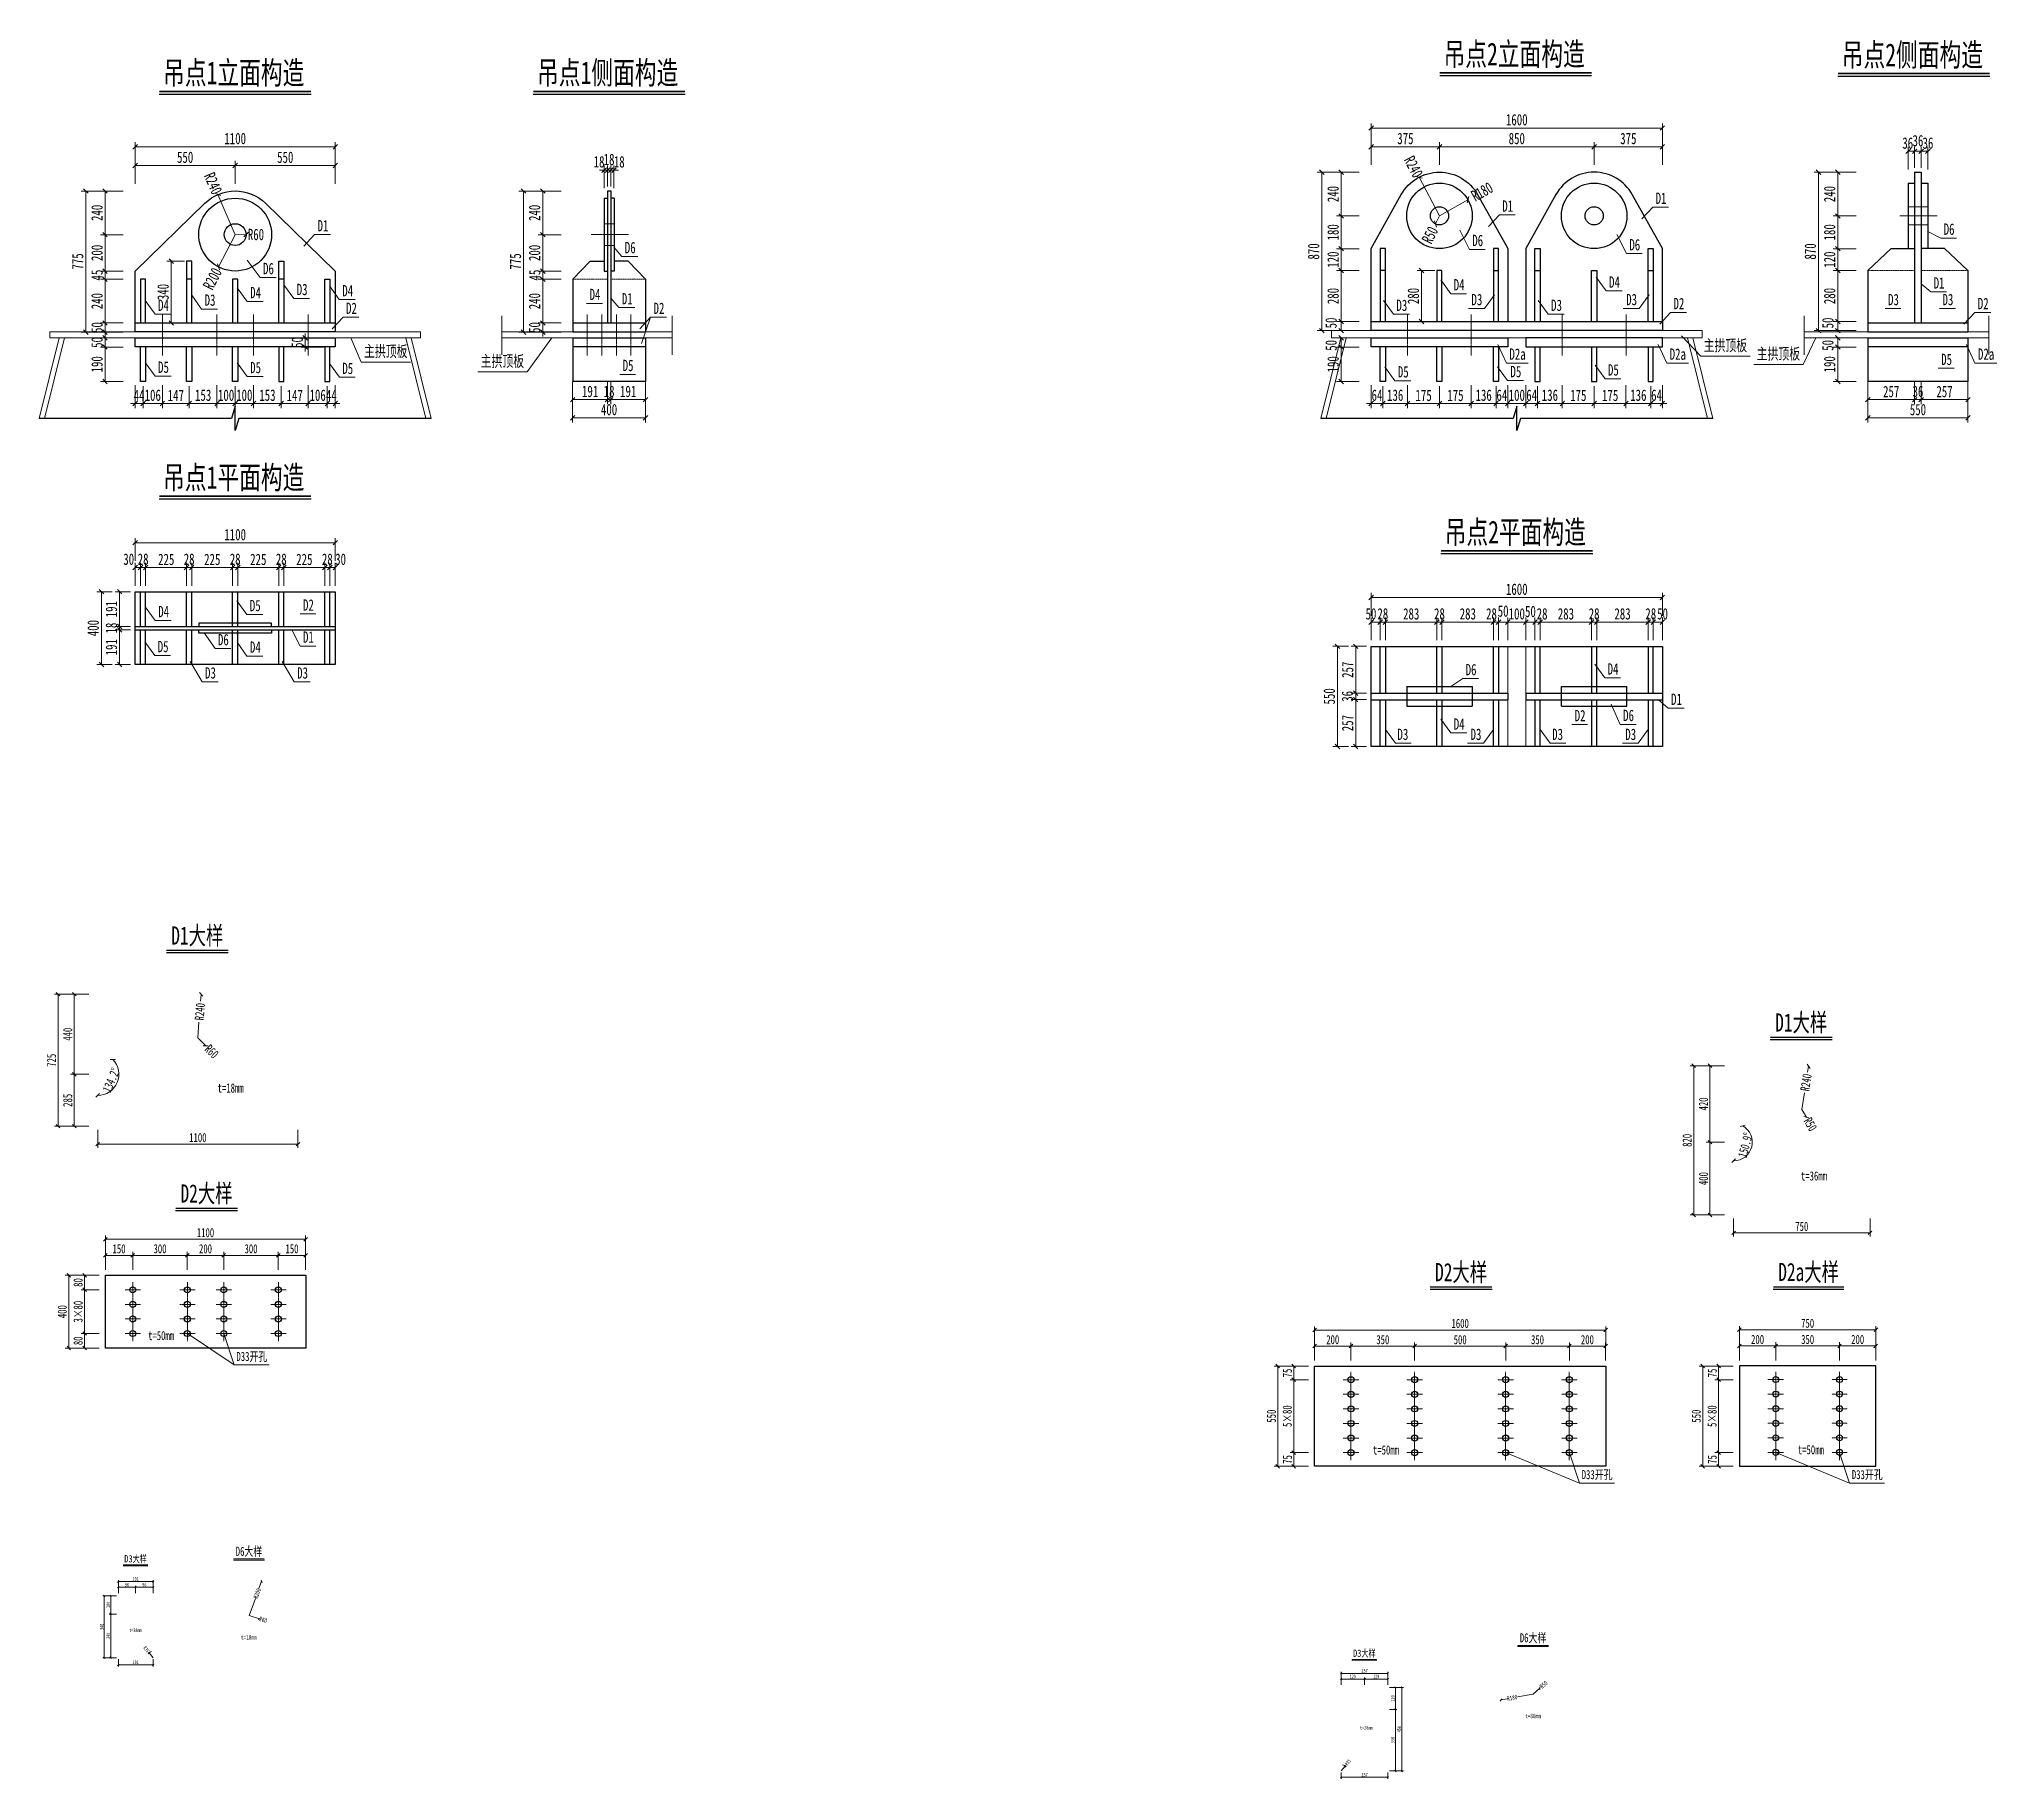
# Model space of a CAD drawing. Header units: millimetres. Extents: x -19886 to -4477, y -42737 to -16565.
# Drawn here: x -19886 to -9130, y -42737 to -33181 of the extents above; entities that cross this region are included whole.
import ezdxf
from ezdxf.enums import TextEntityAlignment as Align

# ---------------------------------------------------------------- set-up
doc = ezdxf.new("R2010")
doc.units = ezdxf.units.MM
doc.linetypes.add('CENTER2', pattern=[28.575, 19.05, -3.175, 3.175, -3.175])
doc.linetypes.add('DASHED', pattern=[0.75, 0.5, -0.25])
doc.layers.get('Defpoints').update_dxf_attribs({"color": 8})
for name, color, linetype, lineweight in [('中心线', 2, 'CENTER2', 15), ('文字', 7, 'Continuous', 15), ('标注线及字体', 2, 'Continuous', 15), ('桥 构造粗实', 1, 'Continuous', 30), ('横隔板', 6, 'CENTER2', 18), ('细实线', 4, 'Continuous', 15), ('虚线', 7, 'DASHED', 13)]:
    doc.layers.add(name, color=color, linetype=linetype, lineweight=lineweight)
doc.styles.add('111', font='', dxfattribs={"width": 0.7})
doc.styles.add('BM_Dim', font='', dxfattribs={"width": 0.85})
doc.styles.get('111').set_extended_font_data('仿宋_GB2312')
doc.styles.get('BM_Dim').set_extended_font_data('仿宋_GB2312')
doc.dimstyles.new('200', dxfattribs={"dimscale": 0, "dimtxt": 2.5, "dimasz": 1, "dimexe": 1, "dimexo": 1, "dimgap": 0.6, "dimtad": 1, "dimdec": 0, "dimdsep": 46, "dimtxsty": '111', "dimblk": 'OBLIQUE', "dimcen": 0, "dimclrd": 4, "dimclre": 4, "dimclrt": 4, "dimadec": 1, "dimazin": 2, "dimtfac": 1, "dimtdec": 0, "dimtix": 1, "dimtmove": 2, "dimatfit": 3, "dimfxl": 4, "dimfxlon": 1, "dimtolj": 1, "dimlwd": -1, "dimlwe": -1, "dimarcsym": 0})

msp = doc.modelspace()

# ---------------------------------------------------------------- texts
at = {"layer": '文字', "style": 'BM_Dim', "width": 0.7}
for s, height, p in [('D1', 62.5, (-11817.9, -34147.5)), ('D1', 62.5, (-10975.3, -34104.5)), ('D1', 62.5, (-18326.7, -34255.4)), ('D6', 62.5, (-9392.9, -34274.5)), ('D6', 62.5, (-16638.7, -34375.8)), ('D6', 62.5, (-11982.7, -34336.5)), ('D6', 62.5, (-11119.6, -34360.2)), ('D6', 62.5, (-18626.2, -34490.8)), ('D3', 62.5, (-18441.3, -34605.9)), ('D4', 62.5, (-12084.8, -34580.1)), ('D4', 62.5, (-11230.9, -34565.1)), ('D1', 62.5, (-9447.9, -34570)), ('D4', 62.5, (-19203, -34692.3)), ('D3', 62.5, (-18947.3, -34664.1)), ('D4', 62.5, (-18697, -34622.8)), ('D4', 62.5, (-18191, -34612.8)), ('D2', 62.5, (-18170.3, -34709.2)), ('D4', 62.5, (-16832.2, -34633.2)), ('D1', 62.5, (-16655, -34656.7)), ('D2', 62.5, (-16480.8, -34709.2)), ('D3', 62.5, (-12399.5, -34692.8)), ('D3', 62.5, (-11987.1, -34661.3)), ('D3', 62.5, (-11549.5, -34692.8)), ('D3', 62.5, (-11137.1, -34661.3)), ('D2', 62.5, (-10877.1, -34683.2)), ('D3', 62.5, (-9698.5, -34661.3)), ('D3', 62.5, (-9399.2, -34661.3)), ('D2', 62.5, (-9205.4, -34683.2)), ('主拱顶板', 62.5, (-10621.9, -34912.9)), ('D5', 62.5, (-19202.8, -35032.7)), ('D5', 62.5, (-18697, -35034.9)), ('主拱顶板', 62.5, (-17982, -34945)), ('主拱顶板', 62.5, (-17341.2, -34999.3)), ('D5', 62.5, (-16650.5, -35023.3)), ('D2a', 62.5, (-11763.9, -34960.8)), ('D2a', 62.5, (-10883.4, -34960.8)), ('主拱顶板', 62.5, (-10330.7, -34958.8)), ('D5', 62.5, (-9406.5, -34989.8)), ('D2a', 62.5, (-9189.6, -34960.8)), ('D5', 62.5, (-18190.7, -35039.1)), ('D5', 62.5, (-12391.7, -35058.1)), ('D5', 62.5, (-11772.9, -35056.7)), ('D5', 62.5, (-11237.3, -35047.6)), ('D4', 62.5, (-19202.1, -36375)), ('D5', 62.5, (-18698.9, -36342.2)), ('D2', 62.5, (-18406.5, -36339.2)), ('D6', 62.5, (-18874, -36529.7)), ('D1', 62.5, (-18406.5, -36515.3)), ('D5', 62.5, (-19205, -36567.4)), ('D4', 62.5, (-18698.3, -36570.5)), ('D3', 62.5, (-18944.7, -36712.2)), ('D3', 62.5, (-18438.7, -36712.2)), ('D6', 62.5, (-12019.1, -36694.2)), ('D4', 62.5, (-11239.2, -36690.4)), ('D1', 62.5, (-10890.4, -36856.7)), ('D2', 62.5, (-11420.2, -36946.8)), ('D6', 62.5, (-11153.8, -36945.7)), ('D3', 62.5, (-12393.8, -37049.5)), ('D4', 62.5, (-12084.5, -36992.9)), ('D3', 62.5, (-11992.1, -37049.5)), ('D3', 62.5, (-11543.8, -37049.5)), ('D3', 62.5, (-11142.1, -37049.5)), ('t=18mm', 50, (-18833.9, -38982.4)), ('t=36mm', 50, (-10135.2, -39465.5)), ('t=50mm', 50, (-19216, -40342.3)), ('D33开孔', 50, (-18717.4, -40457)), ('t=50mm', 50, (-12486.6, -40970.7)), ('t=50mm', 50, (-10152.4, -40969.6)), ('D33开孔', 50, (-11326.5, -41106)), ('D33开孔', 50, (-9842.3, -41106)), ('t=28mm', 20, (-19357.2, -41936.5)), ('t=18mm', 25, (-18734.4, -41980)), ('t=28mm', 20, (-12594.8, -42472.8)), ('t=36mm', 25, (-11679.4, -42411.8))]:
    msp.add_text(s, height=height, dxfattribs=at).set_placement(p, align=Align.BOTTOM_CENTER)
at = {"layer": '标注线及字体', "color": 0, "style": '111', "width": 0.7}
for s, height, p in [('吊点2立面构造', 125, (-11782.4, -33259.9)), ('吊点2侧面构造', 125, (-9594.6, -33264.8)), ('吊点1立面构造', 125, (-18817.3, -33362.9)), ('吊点1侧面构造', 125, (-16762.8, -33362.9)), ('吊点1平面构造', 125, (-18817.3, -35586.1)), ('吊点2平面构造', 125, (-11776.2, -35886.3)), ('D1大样', 100, (-19017, -38102.5)), ('D1大样', 100, (-10205.3, -38580.1)), ('D2大样', 100, (-18966.3, -39519.3)), ('D2大样', 100, (-12073.7, -39951.8)), ('D2a大样', 100, (-10164.5, -39950.7)), ('D3大样', 40, (-19356.3, -41527)), ('D6大样', 50, (-18733.3, -41486.5)), ('D6大样', 50, (-11678.4, -41961.2)), ('D3大样', 40, (-12605.4, -42046))]:
    msp.add_text(s, height=height, dxfattribs=at).set_placement(p, align=Align.MIDDLE)

# ---------------------------------------------------------------- blocks, each defined once
blk = doc.blocks.new('_Oblique')
at = {"color": 0, "linetype": 'ByBlock', "lineweight": -2}
blk.add_line((-0.5, -0.5), (0.5, 0.5), dxfattribs=at)
blk = doc.blocks.new('*D25')
at = {"layer": 'Defpoints', "color": 0}
for p in [(-19329, -34500), (-19524, -34740), (-19329, -34740)]:
    blk.add_point(p, dxfattribs=at)
at = {"layer": '细实线', "color": 4}
for p, q in [((-19424, -34500), (-19549, -34500)), ((-19524, -34500), (-19524, -34740)), ((-19424, -34740), (-19549, -34740))]:
    blk.add_line(p, q, dxfattribs=at)
at = {"layer": '细实线', "color": 4, "xscale": 25, "yscale": 25, "zscale": 25}
for p, rotation in [((-19524, -34500), 90), ((-19524, -34740), 270)]:
    blk.add_blockref('_Oblique', p, dxfattribs=dict(at, rotation=rotation))
at = {"layer": '细实线', "color": 4, "insert": (-19568, -34620), "char_height": 62.5, "attachment_point": 5, "rotation": 90, "style": '111'}
blk.add_mtext('\\A1;240', dxfattribs=at)
blk = doc.blocks.new('*D26')
at = {"layer": 'Defpoints', "color": 0}
for p in [(-19352, -34740), (-19524, -34790), (-19359, -34790)]:
    blk.add_point(p, dxfattribs=at)
at = {"layer": '细实线', "color": 4}
for p, q in [((-19424, -34740), (-19549, -34740)), ((-19524, -34740), (-19524, -34715)), ((-19524, -34740), (-19524, -34790)), ((-19424, -34790), (-19549, -34790)), ((-19524, -34790), (-19524, -34815))]:
    blk.add_line(p, q, dxfattribs=at)
at = {"layer": '细实线', "color": 4, "xscale": 25, "yscale": 25, "zscale": 25}
for p, rotation in [((-19524, -34740), 270), ((-19524, -34790), 90)]:
    blk.add_blockref('_Oblique', p, dxfattribs=dict(at, rotation=rotation))
at = {"layer": '细实线', "color": 4, "insert": (-19568, -34765), "char_height": 62.5, "attachment_point": 5, "rotation": 90, "style": '111'}
blk.add_mtext('\\A1;50', dxfattribs=at)
blk = doc.blocks.new('*D27')
at = {"layer": 'Defpoints', "color": 0}
for p in [(-19524, -34500), (-19359, -34455), (-19359, -34500)]:
    blk.add_point(p, dxfattribs=at)
at = {"layer": '细实线', "color": 4}
for p, q in [((-19424, -34455), (-19549, -34455)), ((-19424, -34500), (-19549, -34500)), ((-19524, -34455), (-19524, -34430)), ((-19524, -34455), (-19524, -34500)), ((-19524, -34500), (-19524, -34525))]:
    blk.add_line(p, q, dxfattribs=at)
at = {"layer": '细实线', "color": 4, "xscale": 25, "yscale": 25, "zscale": 25}
for p, rotation in [((-19524, -34455), 270), ((-19524, -34500), 90)]:
    blk.add_blockref('_Oblique', p, dxfattribs=dict(at, rotation=rotation))
at = {"layer": '细实线', "color": 4, "insert": (-19568, -34477), "char_height": 62.5, "attachment_point": 5, "rotation": 90, "style": '111'}
blk.add_mtext('\\A1;45', dxfattribs=at)
blk = doc.blocks.new('*D28')
at = {"layer": 'Defpoints', "color": 0}
for p in [(-19062, -34400), (-19160, -34740), (-19062, -34740)]:
    blk.add_point(p, dxfattribs=at)
at = {"layer": '细实线', "color": 4}
for p, q in [((-19087, -34400), (-19185, -34400)), ((-19160, -34400), (-19160, -34740)), ((-19087, -34740), (-19185, -34740))]:
    blk.add_line(p, q, dxfattribs=at)
at = {"layer": '细实线', "color": 4, "xscale": 25, "yscale": 25, "zscale": 25}
for p, rotation in [((-19160, -34400), 90), ((-19160, -34740), 270)]:
    blk.add_blockref('_Oblique', p, dxfattribs=dict(at, rotation=rotation))
at = {"layer": '细实线', "color": 4, "insert": (-19205, -34570), "char_height": 62.5, "attachment_point": 5, "rotation": 90, "style": '111'}
blk.add_mtext('\\A1;340', dxfattribs=at)
blk = doc.blocks.new('*D29')
at = {"layer": 'Defpoints', "color": 0}
for p in [(-18809, -34255), (-19524, -34455), (-19359, -34455)]:
    blk.add_point(p, dxfattribs=at)
at = {"layer": '细实线', "color": 4}
for p, q in [((-19424, -34255), (-19549, -34255)), ((-19524, -34255), (-19524, -34455)), ((-19424, -34455), (-19549, -34455))]:
    blk.add_line(p, q, dxfattribs=at)
at = {"layer": '细实线', "color": 4, "xscale": 25, "yscale": 25, "zscale": 25}
for p, rotation in [((-19524, -34255), 90), ((-19524, -34455), 270)]:
    blk.add_blockref('_Oblique', p, dxfattribs=dict(at, rotation=rotation))
at = {"layer": '细实线', "color": 4, "insert": (-19568, -34355), "char_height": 62.5, "attachment_point": 5, "rotation": 90, "style": '111'}
blk.add_mtext('\\A1;200', dxfattribs=at)
blk = doc.blocks.new('*D30')
at = {"layer": 'Defpoints', "color": 0}
for p in [(-18809, -34015), (-19524, -34255), (-19359, -34255)]:
    blk.add_point(p, dxfattribs=at)
at = {"layer": '细实线', "color": 4}
for p, q in [((-19424, -34015), (-19549, -34015)), ((-19524, -34015), (-19524, -34255)), ((-19424, -34255), (-19549, -34255))]:
    blk.add_line(p, q, dxfattribs=at)
at = {"layer": '细实线', "color": 4, "xscale": 25, "yscale": 25, "zscale": 25}
for p, rotation in [((-19524, -34015), 90), ((-19524, -34255), 270)]:
    blk.add_blockref('_Oblique', p, dxfattribs=dict(at, rotation=rotation))
at = {"layer": '细实线', "color": 4, "insert": (-19568, -34135), "char_height": 62.5, "attachment_point": 5, "rotation": 90, "style": '111'}
blk.add_mtext('\\A1;240', dxfattribs=at)
blk = doc.blocks.new('*D31')
at = {"layer": 'Defpoints', "color": 0}
for p in [(-18809, -34015), (-19630, -34790), (-19359, -34790)]:
    blk.add_point(p, dxfattribs=at)
at = {"layer": '细实线', "color": 4}
for p, q in [((-19530, -34015), (-19655, -34015)), ((-19630, -34015), (-19630, -34790)), ((-19530, -34790), (-19655, -34790))]:
    blk.add_line(p, q, dxfattribs=at)
at = {"layer": '细实线', "color": 4, "xscale": 25, "yscale": 25, "zscale": 25}
for p, rotation in [((-19630, -34015), 90), ((-19630, -34790), 270)]:
    blk.add_blockref('_Oblique', p, dxfattribs=dict(at, rotation=rotation))
at = {"layer": '细实线', "color": 4, "insert": (-19674, -34402), "char_height": 62.5, "attachment_point": 5, "rotation": 90, "style": '111'}
blk.add_mtext('\\A1;775', dxfattribs=at)
blk = doc.blocks.new('*D32')
at = {"layer": 'Defpoints', "color": 0}
for p in [(-18809, -34255), (-18749, -34254)]:
    blk.add_point(p, dxfattribs=at)
at = {"layer": '细实线', "color": 4}
for p in [(-18809, -34255), (-18749, -34254)]:
    blk.add_line(p, (-18749, -34254), dxfattribs=at)
at = {"layer": '细实线', "color": 4, "xscale": 25, "yscale": 25, "zscale": 25, "rotation": 180.2822933556708}
blk.add_blockref('_Oblique', (-18749, -34254), dxfattribs=at)
at = {"layer": '细实线', "color": 4, "insert": (-18695, -34254), "char_height": 62.5, "attachment_point": 5, "rotation": 0.2823, "style": '111'}
blk.add_mtext('\\A1;R60', dxfattribs=at)
blk = doc.blocks.new('*D33')
at = {"layer": 'Defpoints', "color": 0}
for p in [(-18809, -34255), (-18900, -34432)]:
    blk.add_point(p, dxfattribs=at)
at = {"layer": '细实线', "color": 4}
for p, q in [((-18900, -34432), (-18809, -34255)), ((-18809, -34255), (-18900, -34432))]:
    blk.add_line(p, q, dxfattribs=at)
at = {"layer": '细实线', "color": 4, "xscale": 25, "yscale": 25, "zscale": 25, "rotation": 242.7710637522939}
blk.add_blockref('_Oblique', (-18900, -34432), dxfattribs=at)
at = {"layer": '细实线', "color": 4, "insert": (-18934, -34497), "char_height": 62.5, "attachment_point": 5, "rotation": 62.7711, "style": '111'}
blk.add_mtext('\\A1;R200', dxfattribs=at)
blk = doc.blocks.new('*D34')
at = {"layer": 'Defpoints', "color": 0}
for p in [(-18904, -34034), (-18809, -34255)]:
    blk.add_point(p, dxfattribs=at)
at = {"layer": '细实线', "color": 4}
for p in [(-18904, -34034), (-18809, -34255)]:
    blk.add_line(p, (-18904, -34034), dxfattribs=at)
at = {"layer": '细实线', "color": 4, "xscale": 25, "yscale": 25, "zscale": 25, "rotation": 293.2165965334422}
blk.add_blockref('_Oblique', (-18904, -34034), dxfattribs=at)
at = {"layer": '细实线', "color": 4, "insert": (-18930, -33973), "char_height": 62.5, "attachment_point": 5, "rotation": 293.2166, "style": '111'}
blk.add_mtext('\\A1;R240', dxfattribs=at)
blk = doc.blocks.new('*D35')
at = {"layer": 'Defpoints', "color": 0}
for p in [(-18259, -34822), (-18424, -34872), (-18259, -34872)]:
    blk.add_point(p, dxfattribs=at)
at = {"layer": '细实线', "color": 4}
for p, q in [((-18324, -34822), (-18449, -34822)), ((-18424, -34822), (-18424, -34797)), ((-18424, -34822), (-18424, -34872)), ((-18324, -34872), (-18449, -34872)), ((-18424, -34872), (-18424, -34897))]:
    blk.add_line(p, q, dxfattribs=at)
at = {"layer": '细实线', "color": 4, "xscale": 25, "yscale": 25, "zscale": 25}
for p, rotation in [((-18424, -34822), 270), ((-18424, -34872), 90)]:
    blk.add_blockref('_Oblique', p, dxfattribs=dict(at, rotation=rotation))
at = {"layer": '细实线', "color": 4, "insert": (-18468, -34847), "char_height": 62.5, "attachment_point": 5, "rotation": 90, "style": '111'}
blk.add_mtext('\\A1;50', dxfattribs=at)
blk = doc.blocks.new('*D36')
at = {"layer": 'Defpoints', "color": 0}
for p in [(-19524, -34872), (-19359, -34872), (-19329, -35062)]:
    blk.add_point(p, dxfattribs=at)
at = {"layer": '细实线', "color": 4}
for p, q in [((-19424, -34872), (-19549, -34872)), ((-19524, -35062), (-19524, -34872)), ((-19424, -35062), (-19549, -35062))]:
    blk.add_line(p, q, dxfattribs=at)
at = {"layer": '细实线', "color": 4, "xscale": 25, "yscale": 25, "zscale": 25}
for p, rotation in [((-19524, -34872), 90), ((-19524, -35062), 270)]:
    blk.add_blockref('_Oblique', p, dxfattribs=dict(at, rotation=rotation))
at = {"layer": '细实线', "color": 4, "insert": (-19568, -34967), "char_height": 62.5, "attachment_point": 5, "rotation": 90, "style": '111'}
blk.add_mtext('\\A1;190', dxfattribs=at)
blk = doc.blocks.new('*D37')
at = {"layer": 'Defpoints', "color": 0}
for p in [(-19359, -34872), (-19315, -35062), (-19315, -35182)]:
    blk.add_point(p, dxfattribs=at)
at = {"layer": '细实线', "color": 4}
for p, q in [((-19359, -35082), (-19359, -35207)), ((-19315, -35087), (-19315, -35207)), ((-19359, -35182), (-19384, -35182)), ((-19359, -35182), (-19315, -35182)), ((-19315, -35182), (-19290, -35182))]:
    blk.add_line(p, q, dxfattribs=at)
at = {"layer": '细实线', "color": 4, "xscale": 25, "yscale": 25, "zscale": 25}
blk.add_blockref('_Oblique', (-19359, -35182), dxfattribs=at)
at = {"layer": '细实线', "color": 4, "xscale": 25, "yscale": 25, "zscale": 25, "rotation": 180}
blk.add_blockref('_Oblique', (-19315, -35182), dxfattribs=at)
at = {"layer": '细实线', "color": 4, "insert": (-19337, -35138), "char_height": 62.5, "attachment_point": 5, "style": '111'}
blk.add_mtext('\\A1;44', dxfattribs=at)
blk = doc.blocks.new('*D38')
at = {"layer": 'Defpoints', "color": 0}
for p in [(-19209, -34872), (-19315, -35062), (-19315, -35182)]:
    blk.add_point(p, dxfattribs=at)
at = {"layer": '细实线', "color": 4}
for p, q in [((-19315, -35087), (-19315, -35207)), ((-19209, -35082), (-19209, -35207)), ((-19315, -35182), (-19340, -35182)), ((-19209, -35182), (-19315, -35182)), ((-19209, -35182), (-19184, -35182))]:
    blk.add_line(p, q, dxfattribs=at)
at = {"layer": '细实线', "color": 4, "xscale": 25, "yscale": 25, "zscale": 25}
blk.add_blockref('_Oblique', (-19315, -35182), dxfattribs=at)
at = {"layer": '细实线', "color": 4, "xscale": 25, "yscale": 25, "zscale": 25, "rotation": 180}
blk.add_blockref('_Oblique', (-19209, -35182), dxfattribs=at)
at = {"layer": '细实线', "color": 4, "insert": (-19262, -35137), "char_height": 62.5, "attachment_point": 5, "style": '111'}
blk.add_mtext('\\A1;106', dxfattribs=at)
blk = doc.blocks.new('*D39')
at = {"layer": 'Defpoints', "color": 0}
for p in [(-19209, -34872), (-19062, -35062), (-19062, -35182)]:
    blk.add_point(p, dxfattribs=at)
at = {"layer": '细实线', "color": 4}
for p, q in [((-19209, -35082), (-19209, -35207)), ((-19062, -35087), (-19062, -35207)), ((-19209, -35182), (-19062, -35182))]:
    blk.add_line(p, q, dxfattribs=at)
at = {"layer": '细实线', "color": 4, "xscale": 25, "yscale": 25, "zscale": 25, "rotation": 180}
blk.add_blockref('_Oblique', (-19209, -35182), dxfattribs=at)
at = {"layer": '细实线', "color": 4, "xscale": 25, "yscale": 25, "zscale": 25}
blk.add_blockref('_Oblique', (-19062, -35182), dxfattribs=at)
at = {"layer": '细实线', "color": 4, "insert": (-19135, -35138), "char_height": 62.5, "attachment_point": 5, "style": '111'}
blk.add_mtext('\\A1;147', dxfattribs=at)
blk = doc.blocks.new('*D40')
at = {"layer": 'Defpoints', "color": 0}
for p in [(-18909, -34872), (-19062, -35062), (-19062, -35182)]:
    blk.add_point(p, dxfattribs=at)
at = {"layer": '细实线', "color": 4}
for p, q in [((-19062, -35087), (-19062, -35207)), ((-18909, -35082), (-18909, -35207)), ((-18909, -35182), (-19062, -35182))]:
    blk.add_line(p, q, dxfattribs=at)
at = {"layer": '细实线', "color": 4, "xscale": 25, "yscale": 25, "zscale": 25, "rotation": 180}
blk.add_blockref('_Oblique', (-19062, -35182), dxfattribs=at)
at = {"layer": '细实线', "color": 4, "xscale": 25, "yscale": 25, "zscale": 25}
blk.add_blockref('_Oblique', (-18909, -35182), dxfattribs=at)
at = {"layer": '细实线', "color": 4, "insert": (-18985, -35137), "char_height": 62.5, "attachment_point": 5, "style": '111'}
blk.add_mtext('\\A1;153', dxfattribs=at)
blk = doc.blocks.new('*D41')
at = {"layer": 'Defpoints', "color": 0}
for p in [(-18909, -34872), (-18809, -35062), (-18809, -35182)]:
    blk.add_point(p, dxfattribs=at)
at = {"layer": '细实线', "color": 4}
for p, q in [((-18909, -35082), (-18909, -35207)), ((-18809, -35087), (-18809, -35207)), ((-18909, -35182), (-18934, -35182)), ((-18909, -35182), (-18809, -35182)), ((-18809, -35182), (-18784, -35182))]:
    blk.add_line(p, q, dxfattribs=at)
at = {"layer": '细实线', "color": 4, "xscale": 25, "yscale": 25, "zscale": 25}
blk.add_blockref('_Oblique', (-18909, -35182), dxfattribs=at)
at = {"layer": '细实线', "color": 4, "xscale": 25, "yscale": 25, "zscale": 25, "rotation": 180}
blk.add_blockref('_Oblique', (-18809, -35182), dxfattribs=at)
at = {"layer": '细实线', "color": 4, "insert": (-18859, -35137), "char_height": 62.5, "attachment_point": 5, "style": '111'}
blk.add_mtext('\\A1;100', dxfattribs=at)
blk = doc.blocks.new('*D42')
at = {"layer": 'Defpoints', "color": 0}
for p in [(-18259, -34872), (-18303, -35062), (-18303, -35182)]:
    blk.add_point(p, dxfattribs=at)
at = {"layer": '细实线', "color": 4}
for p, q in [((-18303, -35087), (-18303, -35207)), ((-18259, -35082), (-18259, -35207)), ((-18303, -35182), (-18328, -35182)), ((-18259, -35182), (-18303, -35182)), ((-18259, -35182), (-18234, -35182))]:
    blk.add_line(p, q, dxfattribs=at)
at = {"layer": '细实线', "color": 4, "xscale": 25, "yscale": 25, "zscale": 25}
blk.add_blockref('_Oblique', (-18303, -35182), dxfattribs=at)
at = {"layer": '细实线', "color": 4, "xscale": 25, "yscale": 25, "zscale": 25, "rotation": 180}
blk.add_blockref('_Oblique', (-18259, -35182), dxfattribs=at)
at = {"layer": '细实线', "color": 4, "insert": (-18281, -35138), "char_height": 62.5, "attachment_point": 5, "style": '111'}
blk.add_mtext('\\A1;44', dxfattribs=at)
blk = doc.blocks.new('*D43')
at = {"layer": 'Defpoints', "color": 0}
for p in [(-18409, -34872), (-18303, -35062), (-18303, -35182)]:
    blk.add_point(p, dxfattribs=at)
at = {"layer": '细实线', "color": 4}
for p, q in [((-18409, -35082), (-18409, -35207)), ((-18303, -35087), (-18303, -35207)), ((-18409, -35182), (-18434, -35182)), ((-18409, -35182), (-18303, -35182)), ((-18303, -35182), (-18278, -35182))]:
    blk.add_line(p, q, dxfattribs=at)
at = {"layer": '细实线', "color": 4, "xscale": 25, "yscale": 25, "zscale": 25}
blk.add_blockref('_Oblique', (-18409, -35182), dxfattribs=at)
at = {"layer": '细实线', "color": 4, "xscale": 25, "yscale": 25, "zscale": 25, "rotation": 180}
blk.add_blockref('_Oblique', (-18303, -35182), dxfattribs=at)
at = {"layer": '细实线', "color": 4, "insert": (-18356, -35137), "char_height": 62.5, "attachment_point": 5, "style": '111'}
blk.add_mtext('\\A1;106', dxfattribs=at)
blk = doc.blocks.new('*D44')
at = {"layer": 'Defpoints', "color": 0}
for p in [(-18409, -34872), (-18556, -35062), (-18556, -35182)]:
    blk.add_point(p, dxfattribs=at)
at = {"layer": '细实线', "color": 4}
for p, q in [((-18556, -35087), (-18556, -35207)), ((-18409, -35082), (-18409, -35207)), ((-18409, -35182), (-18556, -35182))]:
    blk.add_line(p, q, dxfattribs=at)
at = {"layer": '细实线', "color": 4, "xscale": 25, "yscale": 25, "zscale": 25, "rotation": 180}
blk.add_blockref('_Oblique', (-18556, -35182), dxfattribs=at)
at = {"layer": '细实线', "color": 4, "xscale": 25, "yscale": 25, "zscale": 25}
blk.add_blockref('_Oblique', (-18409, -35182), dxfattribs=at)
at = {"layer": '细实线', "color": 4, "insert": (-18482, -35138), "char_height": 62.5, "attachment_point": 5, "style": '111'}
blk.add_mtext('\\A1;147', dxfattribs=at)
blk = doc.blocks.new('*D45')
at = {"layer": 'Defpoints', "color": 0}
for p in [(-18709, -34872), (-18556, -35062), (-18556, -35182)]:
    blk.add_point(p, dxfattribs=at)
at = {"layer": '细实线', "color": 4}
for p, q in [((-18709, -35082), (-18709, -35207)), ((-18556, -35087), (-18556, -35207)), ((-18709, -35182), (-18556, -35182))]:
    blk.add_line(p, q, dxfattribs=at)
at = {"layer": '细实线', "color": 4, "xscale": 25, "yscale": 25, "zscale": 25, "rotation": 180}
blk.add_blockref('_Oblique', (-18709, -35182), dxfattribs=at)
at = {"layer": '细实线', "color": 4, "xscale": 25, "yscale": 25, "zscale": 25}
blk.add_blockref('_Oblique', (-18556, -35182), dxfattribs=at)
at = {"layer": '细实线', "color": 4, "insert": (-18632, -35137), "char_height": 62.5, "attachment_point": 5, "style": '111'}
blk.add_mtext('\\A1;153', dxfattribs=at)
blk = doc.blocks.new('*D46')
at = {"layer": 'Defpoints', "color": 0}
for p in [(-18709, -34872), (-18809, -35062), (-18809, -35182)]:
    blk.add_point(p, dxfattribs=at)
at = {"layer": '细实线', "color": 4}
for p, q in [((-18809, -35087), (-18809, -35207)), ((-18709, -35082), (-18709, -35207)), ((-18809, -35182), (-18834, -35182)), ((-18709, -35182), (-18809, -35182)), ((-18709, -35182), (-18684, -35182))]:
    blk.add_line(p, q, dxfattribs=at)
at = {"layer": '细实线', "color": 4, "xscale": 25, "yscale": 25, "zscale": 25}
blk.add_blockref('_Oblique', (-18809, -35182), dxfattribs=at)
at = {"layer": '细实线', "color": 4, "xscale": 25, "yscale": 25, "zscale": 25, "rotation": 180}
blk.add_blockref('_Oblique', (-18709, -35182), dxfattribs=at)
at = {"layer": '细实线', "color": 4, "insert": (-18759, -35137), "char_height": 62.5, "attachment_point": 5, "style": '111'}
blk.add_mtext('\\A1;100', dxfattribs=at)
blk = doc.blocks.new('*D47')
at = {"layer": 'Defpoints', "color": 0}
for p in [(-19359, -33875), (-18809, -34255), (-19359, -34455)]:
    blk.add_point(p, dxfattribs=at)
at = {"layer": '细实线', "color": 4}
for p, q in [((-19359, -33975), (-19359, -33850)), ((-18809, -33875), (-19359, -33875)), ((-18809, -33975), (-18809, -33850))]:
    blk.add_line(p, q, dxfattribs=at)
at = {"layer": '细实线', "color": 4, "xscale": 25, "yscale": 25, "zscale": 25, "rotation": 180}
blk.add_blockref('_Oblique', (-19359, -33875), dxfattribs=at)
at = {"layer": '细实线', "color": 4, "xscale": 25, "yscale": 25, "zscale": 25}
blk.add_blockref('_Oblique', (-18809, -33875), dxfattribs=at)
at = {"layer": '细实线', "color": 4, "insert": (-19084, -33830), "char_height": 62.5, "attachment_point": 5, "style": '111'}
blk.add_mtext('\\A1;550', dxfattribs=at)
blk = doc.blocks.new('*D48')
at = {"layer": 'Defpoints', "color": 0}
for p in [(-19359, -33772), (-19359, -34455), (-18259, -34455)]:
    blk.add_point(p, dxfattribs=at)
at = {"layer": '细实线', "color": 4}
for p, q in [((-19359, -33872), (-19359, -33747)), ((-18259, -33772), (-19359, -33772)), ((-18259, -33872), (-18259, -33747))]:
    blk.add_line(p, q, dxfattribs=at)
at = {"layer": '细实线', "color": 4, "xscale": 25, "yscale": 25, "zscale": 25, "rotation": 180}
blk.add_blockref('_Oblique', (-19359, -33772), dxfattribs=at)
at = {"layer": '细实线', "color": 4, "xscale": 25, "yscale": 25, "zscale": 25}
blk.add_blockref('_Oblique', (-18259, -33772), dxfattribs=at)
at = {"layer": '细实线', "color": 4, "insert": (-18809, -33727), "char_height": 62.5, "attachment_point": 5, "style": '111'}
blk.add_mtext('\\A1;1100', dxfattribs=at)
blk = doc.blocks.new('*D49')
at = {"layer": 'Defpoints', "color": 0}
for p in [(-18259, -33875), (-18809, -34255), (-18259, -34455)]:
    blk.add_point(p, dxfattribs=at)
at = {"layer": '细实线', "color": 4}
for p, q in [((-18809, -33975), (-18809, -33850)), ((-18809, -33875), (-18259, -33875)), ((-18259, -33975), (-18259, -33850))]:
    blk.add_line(p, q, dxfattribs=at)
at = {"layer": '细实线', "color": 4, "xscale": 25, "yscale": 25, "zscale": 25, "rotation": 180}
blk.add_blockref('_Oblique', (-18809, -33875), dxfattribs=at)
at = {"layer": '细实线', "color": 4, "xscale": 25, "yscale": 25, "zscale": 25}
blk.add_blockref('_Oblique', (-18259, -33875), dxfattribs=at)
at = {"layer": '细实线', "color": 4, "insert": (-18534, -33830), "char_height": 62.5, "attachment_point": 5, "style": '111'}
blk.add_mtext('\\A1;550', dxfattribs=at)
blk = doc.blocks.new('*D50')
at = {"layer": 'Defpoints', "color": 0}
for p in [(-16948, -34740), (-17119, -34790), (-16955, -34790)]:
    blk.add_point(p, dxfattribs=at)
at = {"layer": '细实线', "color": 4}
for p, q in [((-17019, -34740), (-17144, -34740)), ((-17119, -34740), (-17119, -34715)), ((-17119, -34740), (-17119, -34790)), ((-17019, -34790), (-17144, -34790)), ((-17119, -34790), (-17119, -34815))]:
    blk.add_line(p, q, dxfattribs=at)
at = {"layer": '细实线', "color": 4, "xscale": 25, "yscale": 25, "zscale": 25}
for p, rotation in [((-17119, -34740), 270), ((-17119, -34790), 90)]:
    blk.add_blockref('_Oblique', p, dxfattribs=dict(at, rotation=rotation))
at = {"layer": '细实线', "color": 4, "insert": (-17164, -34765), "char_height": 62.5, "attachment_point": 5, "rotation": 90, "style": '111'}
blk.add_mtext('\\A1;50', dxfattribs=at)
blk = doc.blocks.new('*D51')
at = {"layer": 'Defpoints', "color": 0}
for p in [(-16755, -34015), (-17225, -34790), (-16955, -34790)]:
    blk.add_point(p, dxfattribs=at)
at = {"layer": '细实线', "color": 4}
for p, q in [((-17125, -34015), (-17250, -34015)), ((-17225, -34015), (-17225, -34790)), ((-17125, -34790), (-17250, -34790))]:
    blk.add_line(p, q, dxfattribs=at)
at = {"layer": '细实线', "color": 4, "xscale": 25, "yscale": 25, "zscale": 25}
for p, rotation in [((-17225, -34015), 90), ((-17225, -34790), 270)]:
    blk.add_blockref('_Oblique', p, dxfattribs=dict(at, rotation=rotation))
at = {"layer": '细实线', "color": 4, "insert": (-17269, -34402), "char_height": 62.5, "attachment_point": 5, "rotation": 90, "style": '111'}
blk.add_mtext('\\A1;775', dxfattribs=at)
blk = doc.blocks.new('*D52')
at = {"layer": 'Defpoints', "color": 0}
for p in [(-16755, -34015), (-17119, -34255), (-16955, -34255)]:
    blk.add_point(p, dxfattribs=at)
at = {"layer": '细实线', "color": 4}
for p, q in [((-17019, -34015), (-17144, -34015)), ((-17119, -34015), (-17119, -34255)), ((-17019, -34255), (-17144, -34255))]:
    blk.add_line(p, q, dxfattribs=at)
at = {"layer": '细实线', "color": 4, "xscale": 25, "yscale": 25, "zscale": 25}
for p, rotation in [((-17119, -34015), 90), ((-17119, -34255), 270)]:
    blk.add_blockref('_Oblique', p, dxfattribs=dict(at, rotation=rotation))
at = {"layer": '细实线', "color": 4, "insert": (-17164, -34135), "char_height": 62.5, "attachment_point": 5, "rotation": 90, "style": '111'}
blk.add_mtext('\\A1;240', dxfattribs=at)
blk = doc.blocks.new('*D53')
at = {"layer": 'Defpoints', "color": 0}
for p in [(-16925, -34500), (-17119, -34740), (-16925, -34740)]:
    blk.add_point(p, dxfattribs=at)
at = {"layer": '细实线', "color": 4}
for p, q in [((-17019, -34500), (-17144, -34500)), ((-17119, -34500), (-17119, -34740)), ((-17019, -34740), (-17144, -34740))]:
    blk.add_line(p, q, dxfattribs=at)
at = {"layer": '细实线', "color": 4, "xscale": 25, "yscale": 25, "zscale": 25}
for p, rotation in [((-17119, -34500), 90), ((-17119, -34740), 270)]:
    blk.add_blockref('_Oblique', p, dxfattribs=dict(at, rotation=rotation))
at = {"layer": '细实线', "color": 4, "insert": (-17164, -34620), "char_height": 62.5, "attachment_point": 5, "rotation": 90, "style": '111'}
blk.add_mtext('\\A1;240', dxfattribs=at)
blk = doc.blocks.new('*D54')
at = {"layer": 'Defpoints', "color": 0}
for p in [(-17119, -34500), (-16955, -34455), (-16955, -34500)]:
    blk.add_point(p, dxfattribs=at)
at = {"layer": '细实线', "color": 4}
for p, q in [((-17019, -34455), (-17144, -34455)), ((-17019, -34500), (-17144, -34500)), ((-17119, -34455), (-17119, -34430)), ((-17119, -34455), (-17119, -34500)), ((-17119, -34500), (-17119, -34525))]:
    blk.add_line(p, q, dxfattribs=at)
at = {"layer": '细实线', "color": 4, "xscale": 25, "yscale": 25, "zscale": 25}
for p, rotation in [((-17119, -34455), 270), ((-17119, -34500), 90)]:
    blk.add_blockref('_Oblique', p, dxfattribs=dict(at, rotation=rotation))
at = {"layer": '细实线', "color": 4, "insert": (-17163, -34477), "char_height": 62.5, "attachment_point": 5, "rotation": 90, "style": '111'}
blk.add_mtext('\\A1;45', dxfattribs=at)
blk = doc.blocks.new('*D55')
at = {"layer": 'Defpoints', "color": 0}
for p in [(-16405, -34255), (-17119, -34455), (-16955, -34455)]:
    blk.add_point(p, dxfattribs=at)
at = {"layer": '细实线', "color": 4}
for p, q in [((-17019, -34255), (-17144, -34255)), ((-17119, -34255), (-17119, -34455)), ((-17019, -34455), (-17144, -34455))]:
    blk.add_line(p, q, dxfattribs=at)
at = {"layer": '细实线', "color": 4, "xscale": 25, "yscale": 25, "zscale": 25}
for p, rotation in [((-17119, -34255), 90), ((-17119, -34455), 270)]:
    blk.add_blockref('_Oblique', p, dxfattribs=dict(at, rotation=rotation))
at = {"layer": '细实线', "color": 4, "insert": (-17164, -34355), "char_height": 62.5, "attachment_point": 5, "rotation": 90, "style": '111'}
blk.add_mtext('\\A1;200', dxfattribs=at)
blk = doc.blocks.new('*D56')
at = {"layer": 'Defpoints', "color": 0}
for p in [(-16746, -33900), (-16764, -34015), (-16746, -34015)]:
    blk.add_point(p, dxfattribs=at)
at = {"layer": '细实线', "color": 4}
for p, q in [((-16764, -33990), (-16764, -33875)), ((-16746, -33990), (-16746, -33875)), ((-16764, -33900), (-16789, -33900)), ((-16764, -33900), (-16746, -33900)), ((-16746, -33900), (-16721, -33900))]:
    blk.add_line(p, q, dxfattribs=at)
at = {"layer": '细实线', "color": 4, "xscale": 25, "yscale": 25, "zscale": 25}
blk.add_blockref('_Oblique', (-16764, -33900), dxfattribs=at)
at = {"layer": '细实线', "color": 4, "xscale": 25, "yscale": 25, "zscale": 25, "rotation": 180}
blk.add_blockref('_Oblique', (-16746, -33900), dxfattribs=at)
at = {"layer": '细实线', "color": 4, "insert": (-16755, -33842), "char_height": 62.5, "attachment_point": 5, "style": '111'}
blk.add_mtext('\\A1;18', dxfattribs=at)
blk = doc.blocks.new('*D57')
at = {"layer": 'Defpoints', "color": 0}
for p in [(-16764, -33900), (-16782, -34055), (-16764, -34015)]:
    blk.add_point(p, dxfattribs=at)
at = {"layer": '细实线', "color": 4}
for p, q in [((-16782, -34000), (-16782, -33875)), ((-16764, -33990), (-16764, -33875)), ((-16782, -33900), (-16807, -33900)), ((-16782, -33900), (-16764, -33900)), ((-16764, -33900), (-16739, -33900))]:
    blk.add_line(p, q, dxfattribs=at)
at = {"layer": '细实线', "color": 4, "xscale": 25, "yscale": 25, "zscale": 25}
blk.add_blockref('_Oblique', (-16782, -33900), dxfattribs=at)
at = {"layer": '细实线', "color": 4, "xscale": 25, "yscale": 25, "zscale": 25, "rotation": 180}
blk.add_blockref('_Oblique', (-16764, -33900), dxfattribs=at)
at = {"layer": '细实线', "color": 4, "insert": (-16810, -33855), "char_height": 62.5, "attachment_point": 5, "style": '111'}
blk.add_mtext('\\A1;18', dxfattribs=at)
blk = doc.blocks.new('*D58')
at = {"layer": 'Defpoints', "color": 0}
for p in [(-16746, -33900), (-16746, -34015), (-16728, -34055)]:
    blk.add_point(p, dxfattribs=at)
at = {"layer": '细实线', "color": 4}
for p, q in [((-16746, -33990), (-16746, -33875)), ((-16728, -34000), (-16728, -33875)), ((-16746, -33900), (-16771, -33900)), ((-16728, -33900), (-16746, -33900)), ((-16728, -33900), (-16703, -33900))]:
    blk.add_line(p, q, dxfattribs=at)
at = {"layer": '细实线', "color": 4, "xscale": 25, "yscale": 25, "zscale": 25}
blk.add_blockref('_Oblique', (-16746, -33900), dxfattribs=at)
at = {"layer": '细实线', "color": 4, "xscale": 25, "yscale": 25, "zscale": 25, "rotation": 180}
blk.add_blockref('_Oblique', (-16728, -33900), dxfattribs=at)
at = {"layer": '细实线', "color": 4, "insert": (-16699, -33855), "char_height": 62.5, "attachment_point": 5, "style": '111'}
blk.add_mtext('\\A1;18', dxfattribs=at)
blk = doc.blocks.new('*D59')
at = {"layer": 'Defpoints', "color": 0}
for p in [(-16955, -34740), (-16764, -34740), (-16764, -35161)]:
    blk.add_point(p, dxfattribs=at)
at = {"layer": '细实线', "color": 4}
for p, q in [((-16955, -35061), (-16955, -35186)), ((-16764, -35061), (-16764, -35186)), ((-16955, -35161), (-16764, -35161))]:
    blk.add_line(p, q, dxfattribs=at)
at = {"layer": '细实线', "color": 4, "xscale": 25, "yscale": 25, "zscale": 25, "rotation": 180}
blk.add_blockref('_Oblique', (-16955, -35161), dxfattribs=at)
at = {"layer": '细实线', "color": 4, "xscale": 25, "yscale": 25, "zscale": 25}
blk.add_blockref('_Oblique', (-16764, -35161), dxfattribs=at)
at = {"layer": '细实线', "color": 4, "insert": (-16859, -35116), "char_height": 62.5, "attachment_point": 5, "style": '111'}
blk.add_mtext('\\A1;191', dxfattribs=at)
blk = doc.blocks.new('*D60')
at = {"layer": 'Defpoints', "color": 0}
for p in [(-16764, -34740), (-16746, -34740), (-16746, -35161)]:
    blk.add_point(p, dxfattribs=at)
at = {"layer": '细实线', "color": 4}
for p, q in [((-16764, -35061), (-16764, -35186)), ((-16746, -35061), (-16746, -35186)), ((-16764, -35161), (-16789, -35161)), ((-16764, -35161), (-16746, -35161)), ((-16746, -35161), (-16721, -35161))]:
    blk.add_line(p, q, dxfattribs=at)
at = {"layer": '细实线', "color": 4, "xscale": 25, "yscale": 25, "zscale": 25}
blk.add_blockref('_Oblique', (-16764, -35161), dxfattribs=at)
at = {"layer": '细实线', "color": 4, "xscale": 25, "yscale": 25, "zscale": 25, "rotation": 180}
blk.add_blockref('_Oblique', (-16746, -35161), dxfattribs=at)
at = {"layer": '细实线', "color": 4, "insert": (-16755, -35116), "char_height": 62.5, "attachment_point": 5, "style": '111'}
blk.add_mtext('\\A1;18', dxfattribs=at)
blk = doc.blocks.new('*D61')
at = {"layer": 'Defpoints', "color": 0}
for p in [(-16746, -34740), (-16555, -34740), (-16555, -35161)]:
    blk.add_point(p, dxfattribs=at)
at = {"layer": '细实线', "color": 4}
for p, q in [((-16746, -35061), (-16746, -35186)), ((-16555, -35061), (-16555, -35186)), ((-16746, -35161), (-16555, -35161))]:
    blk.add_line(p, q, dxfattribs=at)
at = {"layer": '细实线', "color": 4, "xscale": 25, "yscale": 25, "zscale": 25, "rotation": 180}
blk.add_blockref('_Oblique', (-16746, -35161), dxfattribs=at)
at = {"layer": '细实线', "color": 4, "xscale": 25, "yscale": 25, "zscale": 25}
blk.add_blockref('_Oblique', (-16555, -35161), dxfattribs=at)
at = {"layer": '细实线', "color": 4, "insert": (-16650, -35116), "char_height": 62.5, "attachment_point": 5, "style": '111'}
blk.add_mtext('\\A1;191', dxfattribs=at)
blk = doc.blocks.new('*D62')
at = {"layer": 'Defpoints', "color": 0}
for p in [(-16955, -34872), (-16555, -34872), (-16555, -35261)]:
    blk.add_point(p, dxfattribs=at)
at = {"layer": '细实线', "color": 4}
for p, q in [((-16955, -35161), (-16955, -35286)), ((-16555, -35161), (-16555, -35286)), ((-16955, -35261), (-16555, -35261))]:
    blk.add_line(p, q, dxfattribs=at)
at = {"layer": '细实线', "color": 4, "xscale": 25, "yscale": 25, "zscale": 25, "rotation": 180}
blk.add_blockref('_Oblique', (-16955, -35261), dxfattribs=at)
at = {"layer": '细实线', "color": 4, "xscale": 25, "yscale": 25, "zscale": 25}
blk.add_blockref('_Oblique', (-16555, -35261), dxfattribs=at)
at = {"layer": '细实线', "color": 4, "insert": (-16755, -35216), "char_height": 62.5, "attachment_point": 5, "style": '111'}
blk.add_mtext('\\A1;400', dxfattribs=at)
blk = doc.blocks.new('*D63')
at = {"layer": 'Defpoints', "color": 0}
for p in [(-19329, -36083), (-19359, -36292), (-19329, -36292)]:
    blk.add_point(p, dxfattribs=at)
at = {"layer": '细实线', "color": 4}
for p, q in [((-19359, -36183), (-19359, -36058)), ((-19359, -36083), (-19329, -36083)), ((-19329, -36183), (-19329, -36058))]:
    blk.add_line(p, q, dxfattribs=at)
at = {"layer": '细实线', "color": 4, "xscale": 25, "yscale": 25, "zscale": 25, "rotation": 180}
blk.add_blockref('_Oblique', (-19359, -36083), dxfattribs=at)
at = {"layer": '细实线', "color": 4, "xscale": 25, "yscale": 25, "zscale": 25}
blk.add_blockref('_Oblique', (-19329, -36083), dxfattribs=at)
at = {"layer": '细实线', "color": 4, "insert": (-19394, -36038), "char_height": 62.5, "attachment_point": 5, "style": '111'}
blk.add_mtext('\\A1;30', dxfattribs=at)
blk = doc.blocks.new('*D64')
at = {"layer": 'Defpoints', "color": 0}
for p in [(-19329, -36083), (-19329, -36292), (-19301, -36292)]:
    blk.add_point(p, dxfattribs=at)
at = {"layer": '细实线', "color": 4}
for p, q in [((-19329, -36083), (-19354, -36083)), ((-19329, -36183), (-19329, -36058)), ((-19301, -36083), (-19329, -36083)), ((-19301, -36183), (-19301, -36058)), ((-19301, -36083), (-19276, -36083))]:
    blk.add_line(p, q, dxfattribs=at)
at = {"layer": '细实线', "color": 4, "xscale": 25, "yscale": 25, "zscale": 25}
blk.add_blockref('_Oblique', (-19329, -36083), dxfattribs=at)
at = {"layer": '细实线', "color": 4, "xscale": 25, "yscale": 25, "zscale": 25, "rotation": 180}
blk.add_blockref('_Oblique', (-19301, -36083), dxfattribs=at)
at = {"layer": '细实线', "color": 4, "insert": (-19315, -36038), "char_height": 62.5, "attachment_point": 5, "style": '111'}
blk.add_mtext('\\A1;28', dxfattribs=at)
blk = doc.blocks.new('*D65')
at = {"layer": 'Defpoints', "color": 0}
for p in [(-19076, -36083), (-19301, -36292), (-19076, -36292)]:
    blk.add_point(p, dxfattribs=at)
at = {"layer": '细实线', "color": 4}
for p, q in [((-19301, -36183), (-19301, -36058)), ((-19301, -36083), (-19076, -36083)), ((-19076, -36183), (-19076, -36058))]:
    blk.add_line(p, q, dxfattribs=at)
at = {"layer": '细实线', "color": 4, "xscale": 25, "yscale": 25, "zscale": 25, "rotation": 180}
blk.add_blockref('_Oblique', (-19301, -36083), dxfattribs=at)
at = {"layer": '细实线', "color": 4, "xscale": 25, "yscale": 25, "zscale": 25}
blk.add_blockref('_Oblique', (-19076, -36083), dxfattribs=at)
at = {"layer": '细实线', "color": 4, "insert": (-19188, -36039), "char_height": 62.5, "attachment_point": 5, "style": '111'}
blk.add_mtext('\\A1;225', dxfattribs=at)
blk = doc.blocks.new('*D66')
at = {"layer": 'Defpoints', "color": 0}
for p in [(-19048, -36083), (-19048, -36292), (-18823, -36292)]:
    blk.add_point(p, dxfattribs=at)
at = {"layer": '细实线', "color": 4}
for p, q in [((-19048, -36183), (-19048, -36058)), ((-18823, -36083), (-19048, -36083)), ((-18823, -36183), (-18823, -36058))]:
    blk.add_line(p, q, dxfattribs=at)
at = {"layer": '细实线', "color": 4, "xscale": 25, "yscale": 25, "zscale": 25, "rotation": 180}
blk.add_blockref('_Oblique', (-19048, -36083), dxfattribs=at)
at = {"layer": '细实线', "color": 4, "xscale": 25, "yscale": 25, "zscale": 25}
blk.add_blockref('_Oblique', (-18823, -36083), dxfattribs=at)
at = {"layer": '细实线', "color": 4, "insert": (-18935, -36039), "char_height": 62.5, "attachment_point": 5, "style": '111'}
blk.add_mtext('\\A1;225', dxfattribs=at)
blk = doc.blocks.new('*D67')
at = {"layer": 'Defpoints', "color": 0}
for p in [(-18289, -36083), (-18289, -36292), (-18259, -36292)]:
    blk.add_point(p, dxfattribs=at)
at = {"layer": '细实线', "color": 4}
for p, q in [((-18289, -36183), (-18289, -36058)), ((-18259, -36083), (-18289, -36083)), ((-18259, -36183), (-18259, -36058))]:
    blk.add_line(p, q, dxfattribs=at)
at = {"layer": '细实线', "color": 4, "xscale": 25, "yscale": 25, "zscale": 25, "rotation": 180}
blk.add_blockref('_Oblique', (-18289, -36083), dxfattribs=at)
at = {"layer": '细实线', "color": 4, "xscale": 25, "yscale": 25, "zscale": 25}
blk.add_blockref('_Oblique', (-18259, -36083), dxfattribs=at)
at = {"layer": '细实线', "color": 4, "insert": (-18230, -36038), "char_height": 62.5, "attachment_point": 5, "style": '111'}
blk.add_mtext('\\A1;30', dxfattribs=at)
blk = doc.blocks.new('*D68')
at = {"layer": 'Defpoints', "color": 0}
for p in [(-18289, -36083), (-18317, -36292), (-18289, -36292)]:
    blk.add_point(p, dxfattribs=at)
at = {"layer": '细实线', "color": 4}
for p, q in [((-18317, -36083), (-18342, -36083)), ((-18317, -36183), (-18317, -36058)), ((-18317, -36083), (-18289, -36083)), ((-18289, -36183), (-18289, -36058)), ((-18289, -36083), (-18264, -36083))]:
    blk.add_line(p, q, dxfattribs=at)
at = {"layer": '细实线', "color": 4, "xscale": 25, "yscale": 25, "zscale": 25}
blk.add_blockref('_Oblique', (-18317, -36083), dxfattribs=at)
at = {"layer": '细实线', "color": 4, "xscale": 25, "yscale": 25, "zscale": 25, "rotation": 180}
blk.add_blockref('_Oblique', (-18289, -36083), dxfattribs=at)
at = {"layer": '细实线', "color": 4, "insert": (-18303, -36038), "char_height": 62.5, "attachment_point": 5, "style": '111'}
blk.add_mtext('\\A1;28', dxfattribs=at)
blk = doc.blocks.new('*D69')
at = {"layer": 'Defpoints', "color": 0}
for p in [(-18542, -36083), (-18542, -36292), (-18317, -36292)]:
    blk.add_point(p, dxfattribs=at)
at = {"layer": '细实线', "color": 4}
for p, q in [((-18542, -36183), (-18542, -36058)), ((-18317, -36083), (-18542, -36083)), ((-18317, -36183), (-18317, -36058))]:
    blk.add_line(p, q, dxfattribs=at)
at = {"layer": '细实线', "color": 4, "xscale": 25, "yscale": 25, "zscale": 25, "rotation": 180}
blk.add_blockref('_Oblique', (-18542, -36083), dxfattribs=at)
at = {"layer": '细实线', "color": 4, "xscale": 25, "yscale": 25, "zscale": 25}
blk.add_blockref('_Oblique', (-18317, -36083), dxfattribs=at)
at = {"layer": '细实线', "color": 4, "insert": (-18429, -36039), "char_height": 62.5, "attachment_point": 5, "style": '111'}
blk.add_mtext('\\A1;225', dxfattribs=at)
blk = doc.blocks.new('*D70')
at = {"layer": 'Defpoints', "color": 0}
for p in [(-18570, -36083), (-18795, -36292), (-18570, -36292)]:
    blk.add_point(p, dxfattribs=at)
at = {"layer": '细实线', "color": 4}
for p, q in [((-18795, -36183), (-18795, -36058)), ((-18795, -36083), (-18570, -36083)), ((-18570, -36183), (-18570, -36058))]:
    blk.add_line(p, q, dxfattribs=at)
at = {"layer": '细实线', "color": 4, "xscale": 25, "yscale": 25, "zscale": 25, "rotation": 180}
blk.add_blockref('_Oblique', (-18795, -36083), dxfattribs=at)
at = {"layer": '细实线', "color": 4, "xscale": 25, "yscale": 25, "zscale": 25}
blk.add_blockref('_Oblique', (-18570, -36083), dxfattribs=at)
at = {"layer": '细实线', "color": 4, "insert": (-18682, -36039), "char_height": 62.5, "attachment_point": 5, "style": '111'}
blk.add_mtext('\\A1;225', dxfattribs=at)
blk = doc.blocks.new('*D71')
at = {"layer": 'Defpoints', "color": 0}
for p in [(-18823, -36083), (-18823, -36292), (-18795, -36292)]:
    blk.add_point(p, dxfattribs=at)
at = {"layer": '细实线', "color": 4}
for p, q in [((-18823, -36083), (-18848, -36083)), ((-18823, -36183), (-18823, -36058)), ((-18795, -36083), (-18823, -36083)), ((-18795, -36183), (-18795, -36058)), ((-18795, -36083), (-18770, -36083))]:
    blk.add_line(p, q, dxfattribs=at)
at = {"layer": '细实线', "color": 4, "xscale": 25, "yscale": 25, "zscale": 25}
blk.add_blockref('_Oblique', (-18823, -36083), dxfattribs=at)
at = {"layer": '细实线', "color": 4, "xscale": 25, "yscale": 25, "zscale": 25, "rotation": 180}
blk.add_blockref('_Oblique', (-18795, -36083), dxfattribs=at)
at = {"layer": '细实线', "color": 4, "insert": (-18809, -36038), "char_height": 62.5, "attachment_point": 5, "style": '111'}
blk.add_mtext('\\A1;28', dxfattribs=at)
blk = doc.blocks.new('*D72')
at = {"layer": 'Defpoints', "color": 0}
for p in [(-19048, -36083), (-19076, -36292), (-19048, -36292)]:
    blk.add_point(p, dxfattribs=at)
at = {"layer": '细实线', "color": 4}
for p, q in [((-19076, -36083), (-19101, -36083)), ((-19076, -36183), (-19076, -36058)), ((-19076, -36083), (-19048, -36083)), ((-19048, -36183), (-19048, -36058)), ((-19048, -36083), (-19023, -36083))]:
    blk.add_line(p, q, dxfattribs=at)
at = {"layer": '细实线', "color": 4, "xscale": 25, "yscale": 25, "zscale": 25}
blk.add_blockref('_Oblique', (-19076, -36083), dxfattribs=at)
at = {"layer": '细实线', "color": 4, "xscale": 25, "yscale": 25, "zscale": 25, "rotation": 180}
blk.add_blockref('_Oblique', (-19048, -36083), dxfattribs=at)
at = {"layer": '细实线', "color": 4, "insert": (-19062, -36038), "char_height": 62.5, "attachment_point": 5, "style": '111'}
blk.add_mtext('\\A1;28', dxfattribs=at)
blk = doc.blocks.new('*D73')
at = {"layer": 'Defpoints', "color": 0}
for p in [(-18570, -36083), (-18570, -36292), (-18542, -36292)]:
    blk.add_point(p, dxfattribs=at)
at = {"layer": '细实线', "color": 4}
for p, q in [((-18570, -36083), (-18595, -36083)), ((-18570, -36183), (-18570, -36058)), ((-18542, -36083), (-18570, -36083)), ((-18542, -36183), (-18542, -36058)), ((-18542, -36083), (-18517, -36083))]:
    blk.add_line(p, q, dxfattribs=at)
at = {"layer": '细实线', "color": 4, "xscale": 25, "yscale": 25, "zscale": 25}
blk.add_blockref('_Oblique', (-18570, -36083), dxfattribs=at)
at = {"layer": '细实线', "color": 4, "xscale": 25, "yscale": 25, "zscale": 25, "rotation": 180}
blk.add_blockref('_Oblique', (-18542, -36083), dxfattribs=at)
at = {"layer": '细实线', "color": 4, "insert": (-18556, -36038), "char_height": 62.5, "attachment_point": 5, "style": '111'}
blk.add_mtext('\\A1;28', dxfattribs=at)
blk = doc.blocks.new('*D74')
at = {"layer": 'Defpoints', "color": 0}
for p in [(-18259, -35947), (-19359, -36216), (-18259, -36216)]:
    blk.add_point(p, dxfattribs=at)
at = {"layer": '细实线', "color": 4}
for p, q in [((-19359, -36047), (-19359, -35922)), ((-18259, -36047), (-18259, -35922)), ((-19359, -35947), (-18259, -35947))]:
    blk.add_line(p, q, dxfattribs=at)
at = {"layer": '细实线', "color": 4, "xscale": 25, "yscale": 25, "zscale": 25, "rotation": 180}
blk.add_blockref('_Oblique', (-19359, -35947), dxfattribs=at)
at = {"layer": '细实线', "color": 4, "xscale": 25, "yscale": 25, "zscale": 25}
blk.add_blockref('_Oblique', (-18259, -35947), dxfattribs=at)
at = {"layer": '细实线', "color": 4, "insert": (-18809, -35903), "char_height": 62.5, "attachment_point": 5, "style": '111'}
blk.add_mtext('\\A1;1100', dxfattribs=at)
blk = doc.blocks.new('*D75')
at = {"layer": 'Defpoints', "color": 0}
for p in [(-19359, -36216), (-19444, -36407), (-19359, -36407)]:
    blk.add_point(p, dxfattribs=at)
at = {"layer": '细实线', "color": 4}
for p, q in [((-19384, -36216), (-19469, -36216)), ((-19444, -36216), (-19444, -36407)), ((-19384, -36407), (-19469, -36407))]:
    blk.add_line(p, q, dxfattribs=at)
at = {"layer": '细实线', "color": 4, "xscale": 25, "yscale": 25, "zscale": 25}
for p, rotation in [((-19444, -36216), 90), ((-19444, -36407), 270)]:
    blk.add_blockref('_Oblique', p, dxfattribs=dict(at, rotation=rotation))
at = {"layer": '细实线', "color": 4, "insert": (-19489, -36312), "char_height": 62.5, "attachment_point": 5, "rotation": 90, "style": '111'}
blk.add_mtext('\\A1;191', dxfattribs=at)
blk = doc.blocks.new('*D76')
at = {"layer": 'Defpoints', "color": 0}
for p in [(-19444, -36425), (-19359, -36407), (-19359, -36425)]:
    blk.add_point(p, dxfattribs=at)
at = {"layer": '细实线', "color": 4}
for p, q in [((-19384, -36407), (-19469, -36407)), ((-19384, -36425), (-19469, -36425)), ((-19444, -36407), (-19444, -36382)), ((-19444, -36407), (-19444, -36425)), ((-19444, -36425), (-19444, -36450))]:
    blk.add_line(p, q, dxfattribs=at)
at = {"layer": '细实线', "color": 4, "xscale": 25, "yscale": 25, "zscale": 25}
for p, rotation in [((-19444, -36407), 270), ((-19444, -36425), 90)]:
    blk.add_blockref('_Oblique', p, dxfattribs=dict(at, rotation=rotation))
at = {"layer": '细实线', "color": 4, "insert": (-19489, -36416), "char_height": 62.5, "attachment_point": 5, "rotation": 90, "style": '111'}
blk.add_mtext('\\A1;18', dxfattribs=at)
blk = doc.blocks.new('*D77')
at = {"layer": 'Defpoints', "color": 0}
for p in [(-19359, -36425), (-19444, -36616), (-19359, -36616)]:
    blk.add_point(p, dxfattribs=at)
at = {"layer": '细实线', "color": 4}
for p, q in [((-19384, -36425), (-19469, -36425)), ((-19444, -36425), (-19444, -36616)), ((-19384, -36616), (-19469, -36616))]:
    blk.add_line(p, q, dxfattribs=at)
at = {"layer": '细实线', "color": 4, "xscale": 25, "yscale": 25, "zscale": 25}
for p, rotation in [((-19444, -36425), 90), ((-19444, -36616), 270)]:
    blk.add_blockref('_Oblique', p, dxfattribs=dict(at, rotation=rotation))
at = {"layer": '细实线', "color": 4, "insert": (-19489, -36521), "char_height": 62.5, "attachment_point": 5, "rotation": 90, "style": '111'}
blk.add_mtext('\\A1;191', dxfattribs=at)
blk = doc.blocks.new('*D78')
at = {"layer": 'Defpoints', "color": 0}
for p in [(-19459, -36216), (-19544, -36616), (-19459, -36616)]:
    blk.add_point(p, dxfattribs=at)
at = {"layer": '细实线', "color": 4}
for p, q in [((-19484, -36216), (-19569, -36216)), ((-19544, -36216), (-19544, -36616)), ((-19484, -36616), (-19569, -36616))]:
    blk.add_line(p, q, dxfattribs=at)
at = {"layer": '细实线', "color": 4, "xscale": 25, "yscale": 25, "zscale": 25}
for p, rotation in [((-19544, -36216), 90), ((-19544, -36616), 270)]:
    blk.add_blockref('_Oblique', p, dxfattribs=dict(at, rotation=rotation))
at = {"layer": '细实线', "color": 4, "insert": (-19589, -36416), "char_height": 62.5, "attachment_point": 5, "rotation": 90, "style": '111'}
blk.add_mtext('\\A1;400', dxfattribs=at)
blk = doc.blocks.new('*D79')
at = {"layer": 'Defpoints', "color": 0}
for p in [(-19014, -38667), (-18971, -38710)]:
    blk.add_point(p, dxfattribs=at)
at = {"layer": '细实线', "color": 4}
for p, q in [((-18971, -38710), (-19014, -38667)), ((-19014, -38667), (-18971, -38710))]:
    blk.add_line(p, q, dxfattribs=at)
at = {"layer": '细实线', "color": 4, "xscale": 20, "yscale": 20, "zscale": 20, "rotation": 315.1531268908993}
blk.add_blockref('_Oblique', (-18971, -38710), dxfattribs=at)
at = {"layer": '细实线', "color": 4, "insert": (-18938, -38742), "char_height": 50, "attachment_point": 5, "rotation": 315.1531, "style": '111'}
blk.add_mtext('\\A1;R60', dxfattribs=at)
blk = doc.blocks.new('*D80')
at = {"layer": 'Defpoints', "color": 0}
for p in [(-18996, -38428), (-19014, -38667)]:
    blk.add_point(p, dxfattribs=at)
at = {"layer": '细实线', "color": 4}
for p, q in [((-18999, -38465), (-18996, -38428)), ((-19008, -38580), (-19014, -38667))]:
    blk.add_line(p, q, dxfattribs=at)
at = {"layer": '细实线', "color": 4, "xscale": 20, "yscale": 20, "zscale": 20, "rotation": 85.85705689113317}
blk.add_blockref('_Oblique', (-18996, -38428), dxfattribs=at)
at = {"layer": '细实线', "color": 4, "insert": (-19003, -38523), "char_height": 50, "attachment_point": 5, "rotation": 85.8571, "style": '111'}
blk.add_mtext('\\A1;R240', dxfattribs=at)
blk = doc.blocks.new('*D81')
at = {"layer": 'Defpoints', "color": 0}
for p in [(-19181, -38495), (-19564, -38867), (-19564, -38867), (-19468, -38933), (-19564, -39152)]:
    blk.add_point(p, dxfattribs=at)
at = {"layer": '细实线', "color": 4}
blk.add_arc((-19564, -38867), 116, 270, 44.1937, dxfattribs=at)
at = {"layer": '细实线', "color": 4, "xscale": 20, "yscale": 20, "zscale": 20}
for p, rotation in [((-19481, -38786), 134.1937003771685), ((-19564, -38983), 180)]:
    blk.add_blockref('_Oblique', p, dxfattribs=dict(at, rotation=rotation))
at = {"layer": '细实线', "color": 4, "insert": (-19490, -38899), "char_height": 50, "attachment_point": 5, "rotation": 67.0969, "style": '111'}
blk.add_mtext('\\A1;134.2%%d', dxfattribs=at)
blk = doc.blocks.new('*D82')
at = {"layer": 'Defpoints', "color": 0}
for p in [(-19564, -39152), (-18464, -39152), (-18464, -39251)]:
    blk.add_point(p, dxfattribs=at)
at = {"layer": '细实线', "color": 4}
for p, q in [((-19564, -39172), (-19564, -39271)), ((-19564, -39251), (-18464, -39251)), ((-18464, -39172), (-18464, -39271))]:
    blk.add_line(p, q, dxfattribs=at)
at = {"layer": '细实线', "color": 4, "xscale": 20, "yscale": 20, "zscale": 20, "rotation": 180}
blk.add_blockref('_Oblique', (-19564, -39251), dxfattribs=at)
at = {"layer": '细实线', "color": 4, "xscale": 20, "yscale": 20, "zscale": 20}
blk.add_blockref('_Oblique', (-18464, -39251), dxfattribs=at)
at = {"layer": '细实线', "color": 4, "insert": (-19014, -39215), "char_height": 50, "attachment_point": 5, "style": '111'}
blk.add_mtext('\\A1;1100', dxfattribs=at)
blk = doc.blocks.new('*D83')
at = {"layer": 'Defpoints', "color": 0}
for p in [(-19693, -38867), (-19564, -38867), (-19564, -39152)]:
    blk.add_point(p, dxfattribs=at)
at = {"layer": '细实线', "color": 4}
for p, q in [((-19613, -38867), (-19713, -38867)), ((-19693, -39152), (-19693, -38867)), ((-19613, -39152), (-19713, -39152))]:
    blk.add_line(p, q, dxfattribs=at)
at = {"layer": '细实线', "color": 4, "xscale": 20, "yscale": 20, "zscale": 20}
for p, rotation in [((-19693, -38867), 90), ((-19693, -39152), 270)]:
    blk.add_blockref('_Oblique', p, dxfattribs=dict(at, rotation=rotation))
at = {"layer": '细实线', "color": 4, "insert": (-19729, -39010), "char_height": 50, "attachment_point": 5, "rotation": 90, "style": '111'}
blk.add_mtext('\\A1;285', dxfattribs=at)
blk = doc.blocks.new('*D84')
at = {"layer": 'Defpoints', "color": 0}
for p in [(-19693, -38427), (-19014, -38427), (-19564, -38867)]:
    blk.add_point(p, dxfattribs=at)
at = {"layer": '细实线', "color": 4}
for p, q in [((-19613, -38427), (-19713, -38427)), ((-19693, -38867), (-19693, -38427)), ((-19613, -38867), (-19713, -38867))]:
    blk.add_line(p, q, dxfattribs=at)
at = {"layer": '细实线', "color": 4, "xscale": 20, "yscale": 20, "zscale": 20}
for p, rotation in [((-19693, -38427), 90), ((-19693, -38867), 270)]:
    blk.add_blockref('_Oblique', p, dxfattribs=dict(at, rotation=rotation))
at = {"layer": '细实线', "color": 4, "insert": (-19729, -38647), "char_height": 50, "attachment_point": 5, "rotation": 90, "style": '111'}
blk.add_mtext('\\A1;440', dxfattribs=at)
blk = doc.blocks.new('*D85')
at = {"layer": 'Defpoints', "color": 0}
for p in [(-19782, -38427), (-19014, -38427), (-19564, -39152)]:
    blk.add_point(p, dxfattribs=at)
at = {"layer": '细实线', "color": 4}
for p, q in [((-19702, -38427), (-19802, -38427)), ((-19782, -39152), (-19782, -38427)), ((-19702, -39152), (-19802, -39152))]:
    blk.add_line(p, q, dxfattribs=at)
at = {"layer": '细实线', "color": 4, "xscale": 20, "yscale": 20, "zscale": 20}
for p, rotation in [((-19782, -38427), 90), ((-19782, -39152), 270)]:
    blk.add_blockref('_Oblique', p, dxfattribs=dict(at, rotation=rotation))
at = {"layer": '细实线', "color": 4, "insert": (-19818, -38790), "char_height": 50, "attachment_point": 5, "rotation": 90, "style": '111'}
blk.add_mtext('\\A1;725', dxfattribs=at)
blk = doc.blocks.new('*D86')
at = {"layer": 'Defpoints', "color": 0}
for p in [(-19372, -39862), (-19522, -39971), (-19372, -40008)]:
    blk.add_point(p, dxfattribs=at)
at = {"layer": '细实线', "color": 4}
for p, q in [((-19522, -39942), (-19522, -39842)), ((-19522, -39862), (-19372, -39862)), ((-19372, -39942), (-19372, -39842))]:
    blk.add_line(p, q, dxfattribs=at)
at = {"layer": '细实线', "color": 4, "xscale": 20, "yscale": 20, "zscale": 20, "rotation": 180}
blk.add_blockref('_Oblique', (-19522, -39862), dxfattribs=at)
at = {"layer": '细实线', "color": 4, "xscale": 20, "yscale": 20, "zscale": 20}
blk.add_blockref('_Oblique', (-19372, -39862), dxfattribs=at)
at = {"layer": '细实线', "color": 4, "insert": (-19447, -39826), "char_height": 50, "attachment_point": 5, "style": '111'}
blk.add_mtext('\\A1;150', dxfattribs=at)
blk = doc.blocks.new('*D87')
at = {"layer": 'Defpoints', "color": 0}
for p in [(-19372, -39862), (-19372, -40008), (-19072, -40008)]:
    blk.add_point(p, dxfattribs=at)
at = {"layer": '细实线', "color": 4}
for p, q in [((-19372, -39942), (-19372, -39842)), ((-19072, -39862), (-19372, -39862)), ((-19072, -39942), (-19072, -39842))]:
    blk.add_line(p, q, dxfattribs=at)
at = {"layer": '细实线', "color": 4, "xscale": 20, "yscale": 20, "zscale": 20, "rotation": 180}
blk.add_blockref('_Oblique', (-19372, -39862), dxfattribs=at)
at = {"layer": '细实线', "color": 4, "xscale": 20, "yscale": 20, "zscale": 20}
blk.add_blockref('_Oblique', (-19072, -39862), dxfattribs=at)
at = {"layer": '细实线', "color": 4, "insert": (-19222, -39826), "char_height": 50, "attachment_point": 5, "style": '111'}
blk.add_mtext('\\A1;300', dxfattribs=at)
blk = doc.blocks.new('*D88')
at = {"layer": 'Defpoints', "color": 0}
for p in [(-18872, -39862), (-19072, -40008), (-18872, -40008)]:
    blk.add_point(p, dxfattribs=at)
at = {"layer": '细实线', "color": 4}
for p, q in [((-19072, -39942), (-19072, -39842)), ((-19072, -39862), (-18872, -39862)), ((-18872, -39942), (-18872, -39842))]:
    blk.add_line(p, q, dxfattribs=at)
at = {"layer": '细实线', "color": 4, "xscale": 20, "yscale": 20, "zscale": 20, "rotation": 180}
blk.add_blockref('_Oblique', (-19072, -39862), dxfattribs=at)
at = {"layer": '细实线', "color": 4, "xscale": 20, "yscale": 20, "zscale": 20}
blk.add_blockref('_Oblique', (-18872, -39862), dxfattribs=at)
at = {"layer": '细实线', "color": 4, "insert": (-18972, -39826), "char_height": 50, "attachment_point": 5, "style": '111'}
blk.add_mtext('\\A1;200', dxfattribs=at)
blk = doc.blocks.new('*D89')
at = {"layer": 'Defpoints', "color": 0}
for p in [(-18572, -39862), (-18572, -40008), (-18422, -39971)]:
    blk.add_point(p, dxfattribs=at)
at = {"layer": '细实线', "color": 4}
for p, q in [((-18572, -39942), (-18572, -39842)), ((-18422, -39862), (-18572, -39862)), ((-18422, -39942), (-18422, -39842))]:
    blk.add_line(p, q, dxfattribs=at)
at = {"layer": '细实线', "color": 4, "xscale": 20, "yscale": 20, "zscale": 20, "rotation": 180}
blk.add_blockref('_Oblique', (-18572, -39862), dxfattribs=at)
at = {"layer": '细实线', "color": 4, "xscale": 20, "yscale": 20, "zscale": 20}
blk.add_blockref('_Oblique', (-18422, -39862), dxfattribs=at)
at = {"layer": '细实线', "color": 4, "insert": (-18497, -39826), "char_height": 50, "attachment_point": 5, "style": '111'}
blk.add_mtext('\\A1;150', dxfattribs=at)
blk = doc.blocks.new('*D90')
at = {"layer": 'Defpoints', "color": 0}
for p in [(-18572, -39862), (-18872, -40008), (-18572, -40008)]:
    blk.add_point(p, dxfattribs=at)
at = {"layer": '细实线', "color": 4}
for p, q in [((-18872, -39942), (-18872, -39842)), ((-18872, -39862), (-18572, -39862)), ((-18572, -39942), (-18572, -39842))]:
    blk.add_line(p, q, dxfattribs=at)
at = {"layer": '细实线', "color": 4, "xscale": 20, "yscale": 20, "zscale": 20, "rotation": 180}
blk.add_blockref('_Oblique', (-18872, -39862), dxfattribs=at)
at = {"layer": '细实线', "color": 4, "xscale": 20, "yscale": 20, "zscale": 20}
blk.add_blockref('_Oblique', (-18572, -39862), dxfattribs=at)
at = {"layer": '细实线', "color": 4, "insert": (-18722, -39826), "char_height": 50, "attachment_point": 5, "style": '111'}
blk.add_mtext('\\A1;300', dxfattribs=at)
blk = doc.blocks.new('*D91')
at = {"layer": 'Defpoints', "color": 0}
for p in [(-18422, -39773), (-19522, -39971), (-18422, -39971)]:
    blk.add_point(p, dxfattribs=at)
at = {"layer": '细实线', "color": 4}
for p, q in [((-19522, -39853), (-19522, -39753)), ((-19522, -39773), (-18422, -39773)), ((-18422, -39853), (-18422, -39753))]:
    blk.add_line(p, q, dxfattribs=at)
at = {"layer": '细实线', "color": 4, "xscale": 20, "yscale": 20, "zscale": 20, "rotation": 180}
blk.add_blockref('_Oblique', (-19522, -39773), dxfattribs=at)
at = {"layer": '细实线', "color": 4, "xscale": 20, "yscale": 20, "zscale": 20}
blk.add_blockref('_Oblique', (-18422, -39773), dxfattribs=at)
at = {"layer": '细实线', "color": 4, "insert": (-18972, -39737), "char_height": 50, "attachment_point": 5, "style": '111'}
blk.add_mtext('\\A1;1100', dxfattribs=at)
blk = doc.blocks.new('*D92')
at = {"layer": 'Defpoints', "color": 0}
for p in [(-19636, -39971), (-19415, -39971), (-19415, -40051)]:
    blk.add_point(p, dxfattribs=at)
at = {"layer": '细实线', "color": 4}
for p, q in [((-19556, -39971), (-19656, -39971)), ((-19636, -40051), (-19636, -39971)), ((-19556, -40051), (-19656, -40051))]:
    blk.add_line(p, q, dxfattribs=at)
at = {"layer": '细实线', "color": 4, "xscale": 20, "yscale": 20, "zscale": 20}
for p, rotation in [((-19636, -39971), 90), ((-19636, -40051), 270)]:
    blk.add_blockref('_Oblique', p, dxfattribs=dict(at, rotation=rotation))
at = {"layer": '细实线', "color": 4, "insert": (-19672, -40011), "char_height": 50, "attachment_point": 5, "rotation": 90, "style": '111'}
blk.add_mtext('\\A1;80', dxfattribs=at)
blk = doc.blocks.new('*D93')
at = {"layer": 'Defpoints', "color": 0}
for p in [(-19415, -40291), (-19636, -40371), (-19415, -40371)]:
    blk.add_point(p, dxfattribs=at)
at = {"layer": '细实线', "color": 4}
for p, q in [((-19556, -40291), (-19656, -40291)), ((-19636, -40291), (-19636, -40371)), ((-19556, -40371), (-19656, -40371))]:
    blk.add_line(p, q, dxfattribs=at)
at = {"layer": '细实线', "color": 4, "xscale": 20, "yscale": 20, "zscale": 20}
for p, rotation in [((-19636, -40291), 90), ((-19636, -40371), 270)]:
    blk.add_blockref('_Oblique', p, dxfattribs=dict(at, rotation=rotation))
at = {"layer": '细实线', "color": 4, "insert": (-19672, -40331), "char_height": 50, "attachment_point": 5, "rotation": 90, "style": '111'}
blk.add_mtext('\\A1;80', dxfattribs=at)
blk = doc.blocks.new('*D94')
at = {"layer": 'Defpoints', "color": 0}
for p in [(-19636, -40051), (-19415, -40051), (-19415, -40291)]:
    blk.add_point(p, dxfattribs=at)
at = {"layer": '细实线', "color": 4}
for p, q in [((-19556, -40051), (-19656, -40051)), ((-19636, -40291), (-19636, -40051)), ((-19556, -40291), (-19656, -40291))]:
    blk.add_line(p, q, dxfattribs=at)
at = {"layer": '细实线', "color": 4, "xscale": 20, "yscale": 20, "zscale": 20}
for p, rotation in [((-19636, -40051), 90), ((-19636, -40291), 270)]:
    blk.add_blockref('_Oblique', p, dxfattribs=dict(at, rotation=rotation))
at = {"layer": '细实线', "color": 4, "insert": (-19672, -40171), "char_height": 50, "attachment_point": 5, "rotation": 90, "style": '111'}
blk.add_mtext('\\A1;3×80', dxfattribs=at)
blk = doc.blocks.new('*D95')
at = {"layer": 'Defpoints', "color": 0}
for p in [(-19522, -39971), (-19723, -40371), (-19522, -40371)]:
    blk.add_point(p, dxfattribs=at)
at = {"layer": '细实线', "color": 4}
for p, q in [((-19643, -39971), (-19743, -39971)), ((-19723, -39971), (-19723, -40371)), ((-19643, -40371), (-19743, -40371))]:
    blk.add_line(p, q, dxfattribs=at)
at = {"layer": '细实线', "color": 4, "xscale": 20, "yscale": 20, "zscale": 20}
for p, rotation in [((-19723, -39971), 90), ((-19723, -40371), 270)]:
    blk.add_blockref('_Oblique', p, dxfattribs=dict(at, rotation=rotation))
at = {"layer": '细实线', "color": 4, "insert": (-19759, -40171), "char_height": 50, "attachment_point": 5, "rotation": 90, "style": '111'}
blk.add_mtext('\\A1;400', dxfattribs=at)
blk = doc.blocks.new('*D96')
at = {"layer": 'Defpoints', "color": 0}
for p in [(-19451, -42072), (-19260, -42072), (-19260, -42112)]:
    blk.add_point(p, dxfattribs=at)
at = {"layer": '细实线', "color": 4}
for p, q in [((-19451, -42080), (-19451, -42120)), ((-19451, -42112), (-19260, -42112)), ((-19260, -42080), (-19260, -42120))]:
    blk.add_line(p, q, dxfattribs=at)
at = {"layer": '细实线', "color": 4, "xscale": 8, "yscale": 8, "zscale": 8, "rotation": 180}
blk.add_blockref('_Oblique', (-19451, -42112), dxfattribs=at)
at = {"layer": '细实线', "color": 4, "xscale": 8, "yscale": 8, "zscale": 8}
blk.add_blockref('_Oblique', (-19260, -42112), dxfattribs=at)
at = {"layer": '细实线', "color": 4, "insert": (-19356, -42097), "char_height": 20, "attachment_point": 5, "style": '111'}
blk.add_mtext('\\A1;191', dxfattribs=at)
blk = doc.blocks.new('*D97')
at = {"layer": 'Defpoints', "color": 0}
for p in [(-19493, -41832), (-19451, -41832), (-19451, -42072)]:
    blk.add_point(p, dxfattribs=at)
at = {"layer": '细实线', "color": 4}
for p, q in [((-19461, -41832), (-19501, -41832)), ((-19493, -42072), (-19493, -41832)), ((-19461, -42072), (-19501, -42072))]:
    blk.add_line(p, q, dxfattribs=at)
at = {"layer": '细实线', "color": 4, "xscale": 8, "yscale": 8, "zscale": 8}
for p, rotation in [((-19493, -41832), 90), ((-19493, -42072), 270)]:
    blk.add_blockref('_Oblique', p, dxfattribs=dict(at, rotation=rotation))
at = {"layer": '细实线', "color": 4, "insert": (-19507, -41952), "char_height": 20, "attachment_point": 5, "rotation": 90, "style": '111'}
blk.add_mtext('\\A1;240', dxfattribs=at)
blk = doc.blocks.new('*D98')
at = {"layer": 'Defpoints', "color": 0}
for p in [(-19493, -41732), (-19451, -41832), (-19356, -41732)]:
    blk.add_point(p, dxfattribs=at)
at = {"layer": '细实线', "color": 4}
for p, q in [((-19461, -41732), (-19501, -41732)), ((-19461, -41832), (-19501, -41832)), ((-19493, -41832), (-19493, -41732))]:
    blk.add_line(p, q, dxfattribs=at)
at = {"layer": '细实线', "color": 4, "xscale": 8, "yscale": 8, "zscale": 8}
for p, rotation in [((-19493, -41732), 90), ((-19493, -41832), 270)]:
    blk.add_blockref('_Oblique', p, dxfattribs=dict(at, rotation=rotation))
at = {"layer": '细实线', "color": 4, "insert": (-19507, -41782), "char_height": 20, "attachment_point": 5, "rotation": 90, "style": '111'}
blk.add_mtext('\\A1;100', dxfattribs=at)
blk = doc.blocks.new('*D99')
at = {"layer": 'Defpoints', "color": 0}
for p in [(-19451, -41685), (-19451, -41832), (-19356, -41732)]:
    blk.add_point(p, dxfattribs=at)
at = {"layer": '细实线', "color": 4}
for p, q in [((-19451, -41717), (-19451, -41677)), ((-19356, -41685), (-19451, -41685)), ((-19356, -41717), (-19356, -41677))]:
    blk.add_line(p, q, dxfattribs=at)
at = {"layer": '细实线', "color": 4, "xscale": 8, "yscale": 8, "zscale": 8, "rotation": 180}
blk.add_blockref('_Oblique', (-19451, -41685), dxfattribs=at)
at = {"layer": '细实线', "color": 4, "xscale": 8, "yscale": 8, "zscale": 8}
blk.add_blockref('_Oblique', (-19356, -41685), dxfattribs=at)
at = {"layer": '细实线', "color": 4, "insert": (-19404, -41671), "char_height": 20, "attachment_point": 5, "style": '111'}
blk.add_mtext('\\A1;96', dxfattribs=at)
blk = doc.blocks.new('*D100')
at = {"layer": 'Defpoints', "color": 0}
for p in [(-19260, -41685), (-19356, -41732), (-19260, -41732)]:
    blk.add_point(p, dxfattribs=at)
at = {"layer": '细实线', "color": 4}
for p, q in [((-19356, -41717), (-19356, -41677)), ((-19356, -41685), (-19260, -41685)), ((-19260, -41717), (-19260, -41677))]:
    blk.add_line(p, q, dxfattribs=at)
at = {"layer": '细实线', "color": 4, "xscale": 8, "yscale": 8, "zscale": 8, "rotation": 180}
blk.add_blockref('_Oblique', (-19356, -41685), dxfattribs=at)
at = {"layer": '细实线', "color": 4, "xscale": 8, "yscale": 8, "zscale": 8}
blk.add_blockref('_Oblique', (-19260, -41685), dxfattribs=at)
at = {"layer": '细实线', "color": 4, "insert": (-19308, -41671), "char_height": 20, "attachment_point": 5, "style": '111'}
blk.add_mtext('\\A1;96', dxfattribs=at)
blk = doc.blocks.new('*D101')
at = {"layer": 'Defpoints', "color": 0}
for p in [(-19451, -41691), (-19260, -41654), (-19260, -41691)]:
    blk.add_point(p, dxfattribs=at)
at = {"layer": '细实线', "color": 4}
for p, q in [((-19451, -41683), (-19451, -41646)), ((-19451, -41654), (-19260, -41654)), ((-19260, -41683), (-19260, -41646))]:
    blk.add_line(p, q, dxfattribs=at)
at = {"layer": '细实线', "color": 4, "xscale": 8, "yscale": 8, "zscale": 8, "rotation": 180}
blk.add_blockref('_Oblique', (-19451, -41654), dxfattribs=at)
at = {"layer": '细实线', "color": 4, "xscale": 8, "yscale": 8, "zscale": 8}
blk.add_blockref('_Oblique', (-19260, -41654), dxfattribs=at)
at = {"layer": '细实线', "color": 4, "insert": (-19356, -41639), "char_height": 20, "attachment_point": 5, "style": '111'}
blk.add_mtext('\\A1;191', dxfattribs=at)
blk = doc.blocks.new('*D102')
at = {"layer": 'Defpoints', "color": 0}
for p in [(-19528, -41732), (-19487, -41732), (-19451, -42072)]:
    blk.add_point(p, dxfattribs=at)
at = {"layer": '细实线', "color": 4}
for p, q in [((-19496, -41732), (-19536, -41732)), ((-19528, -42072), (-19528, -41732)), ((-19496, -42072), (-19536, -42072))]:
    blk.add_line(p, q, dxfattribs=at)
at = {"layer": '细实线', "color": 4, "xscale": 8, "yscale": 8, "zscale": 8}
for p, rotation in [((-19528, -41732), 90), ((-19528, -42072), 270)]:
    blk.add_blockref('_Oblique', p, dxfattribs=dict(at, rotation=rotation))
at = {"layer": '细实线', "color": 4, "insert": (-19542, -41902), "char_height": 20, "attachment_point": 5, "rotation": 90, "style": '111'}
blk.add_mtext('\\A1;340', dxfattribs=at)
blk = doc.blocks.new('*D103')
at = {"layer": 'Defpoints', "color": 0}
for p in [(-19282, -42045), (-19260, -42072)]:
    blk.add_point(p, dxfattribs=at)
at = {"layer": '细实线', "color": 4}
for p, q in [((-19282, -42045), (-19260, -42072)), ((-19260, -42072), (-19282, -42045))]:
    blk.add_line(p, q, dxfattribs=at)
blk.add_arc((-19260, -42072), 35, 103.1249, 141.2837, dxfattribs=at)
at = {"layer": '细实线', "color": 4, "xscale": 8, "yscale": 8, "zscale": 8, "rotation": 128.1588028608425}
blk.add_blockref('_Oblique', (-19282, -42045), dxfattribs=at)
at = {"layer": '细实线', "color": 4, "insert": (-19297, -42026), "char_height": 20, "attachment_point": 5, "rotation": 308.1588, "style": '111'}
blk.add_mtext('\\A1;R35', dxfattribs=at)
blk = doc.blocks.new('*D104')
at = {"layer": 'Defpoints', "color": 0}
for p in [(-18733, -41840), (-18676, -41858)]:
    blk.add_point(p, dxfattribs=at)
at = {"layer": '细实线', "color": 4}
for p in [(-18733, -41840), (-18676, -41858)]:
    blk.add_line(p, (-18676, -41858), dxfattribs=at)
at = {"layer": '细实线', "color": 4, "xscale": 10, "yscale": 10, "zscale": 10, "rotation": 162.8296827722428}
blk.add_blockref('_Oblique', (-18676, -41858), dxfattribs=at)
at = {"layer": '细实线', "color": 4, "insert": (-18655, -41864), "char_height": 25, "attachment_point": 5, "rotation": 342.8297, "style": '111'}
blk.add_mtext('\\A1;R60', dxfattribs=at)
blk = doc.blocks.new('*D105')
at = {"layer": 'Defpoints', "color": 0}
for p in [(-18664, -41652), (-18733, -41840)]:
    blk.add_point(p, dxfattribs=at)
at = {"layer": '细实线', "color": 4}
for p, q in [((-18679, -41692), (-18664, -41652)), ((-18698, -41746), (-18733, -41840))]:
    blk.add_line(p, q, dxfattribs=at)
at = {"layer": '细实线', "color": 4, "xscale": 10, "yscale": 10, "zscale": 10, "rotation": 69.83993943298725}
blk.add_blockref('_Oblique', (-18664, -41652), dxfattribs=at)
at = {"layer": '细实线', "color": 4, "insert": (-18688, -41719), "char_height": 25, "attachment_point": 5, "rotation": 69.8399, "style": '111'}
blk.add_mtext('\\A1;R200', dxfattribs=at)
blk = doc.blocks.new('*D106')
at = {"layer": 'Defpoints', "color": 0}
for p in [(-12207, -34452), (-12733, -34732), (-12568, -34732)]:
    blk.add_point(p, dxfattribs=at)
at = {"layer": '细实线', "color": 4}
for p, q in [((-12633, -34452), (-12758, -34452)), ((-12733, -34452), (-12733, -34732)), ((-12633, -34732), (-12758, -34732))]:
    blk.add_line(p, q, dxfattribs=at)
at = {"layer": '细实线', "color": 4, "xscale": 25, "yscale": 25, "zscale": 25}
for p, rotation in [((-12733, -34452), 90), ((-12733, -34732), 270)]:
    blk.add_blockref('_Oblique', p, dxfattribs=dict(at, rotation=rotation))
at = {"layer": '细实线', "color": 4, "insert": (-12777, -34592), "char_height": 62.5, "attachment_point": 5, "rotation": 90, "style": '111'}
blk.add_mtext('\\A1;280', dxfattribs=at)
blk = doc.blocks.new('*D107')
at = {"layer": 'Defpoints', "color": 0}
for p in [(-12568, -34332), (-12733, -34452), (-12207, -34452)]:
    blk.add_point(p, dxfattribs=at)
at = {"layer": '细实线', "color": 4}
for p, q in [((-12633, -34332), (-12758, -34332)), ((-12733, -34332), (-12733, -34452)), ((-12633, -34452), (-12758, -34452))]:
    blk.add_line(p, q, dxfattribs=at)
at = {"layer": '细实线', "color": 4, "xscale": 25, "yscale": 25, "zscale": 25}
for p, rotation in [((-12733, -34332), 90), ((-12733, -34452), 270)]:
    blk.add_blockref('_Oblique', p, dxfattribs=dict(at, rotation=rotation))
at = {"layer": '细实线', "color": 4, "insert": (-12777, -34392), "char_height": 62.5, "attachment_point": 5, "rotation": 90, "style": '111'}
blk.add_mtext('\\A1;120', dxfattribs=at)
blk = doc.blocks.new('*D108')
at = {"layer": 'Defpoints', "color": 0}
for p in [(-12193, -34452), (-12291, -34732), (-12192, -34732)]:
    blk.add_point(p, dxfattribs=at)
at = {"layer": '细实线', "color": 4}
for p, q in [((-12218, -34452), (-12316, -34452)), ((-12291, -34452), (-12291, -34732)), ((-12217, -34732), (-12316, -34732))]:
    blk.add_line(p, q, dxfattribs=at)
at = {"layer": '细实线', "color": 4, "xscale": 25, "yscale": 25, "zscale": 25}
for p, rotation in [((-12291, -34452), 90), ((-12291, -34732), 270)]:
    blk.add_blockref('_Oblique', p, dxfattribs=dict(at, rotation=rotation))
at = {"layer": '细实线', "color": 4, "insert": (-12336, -34592), "char_height": 62.5, "attachment_point": 5, "rotation": 90, "style": '111'}
blk.add_mtext('\\A1;280', dxfattribs=at)
blk = doc.blocks.new('*D109')
at = {"layer": 'Defpoints', "color": 0}
for p in [(-12193, -34152), (-12733, -34332), (-12568, -34332)]:
    blk.add_point(p, dxfattribs=at)
at = {"layer": '细实线', "color": 4}
for p, q in [((-12633, -34152), (-12758, -34152)), ((-12733, -34152), (-12733, -34332)), ((-12633, -34332), (-12758, -34332))]:
    blk.add_line(p, q, dxfattribs=at)
at = {"layer": '细实线', "color": 4, "xscale": 25, "yscale": 25, "zscale": 25}
for p, rotation in [((-12733, -34152), 90), ((-12733, -34332), 270)]:
    blk.add_blockref('_Oblique', p, dxfattribs=dict(at, rotation=rotation))
at = {"layer": '细实线', "color": 4, "insert": (-12777, -34242), "char_height": 62.5, "attachment_point": 5, "rotation": 90, "style": '111'}
blk.add_mtext('\\A1;180', dxfattribs=at)
blk = doc.blocks.new('*D110')
at = {"layer": 'Defpoints', "color": 0}
for p in [(-12193, -33912), (-12733, -34152), (-12193, -34152)]:
    blk.add_point(p, dxfattribs=at)
at = {"layer": '细实线', "color": 4}
for p, q in [((-12633, -33912), (-12758, -33912)), ((-12733, -33912), (-12733, -34152)), ((-12633, -34152), (-12758, -34152))]:
    blk.add_line(p, q, dxfattribs=at)
at = {"layer": '细实线', "color": 4, "xscale": 25, "yscale": 25, "zscale": 25}
for p, rotation in [((-12733, -33912), 90), ((-12733, -34152), 270)]:
    blk.add_blockref('_Oblique', p, dxfattribs=dict(at, rotation=rotation))
at = {"layer": '细实线', "color": 4, "insert": (-12777, -34032), "char_height": 62.5, "attachment_point": 5, "rotation": 90, "style": '111'}
blk.add_mtext('\\A1;240', dxfattribs=at)
blk = doc.blocks.new('*D111')
at = {"layer": 'Defpoints', "color": 0}
for p in [(-12193, -33912), (-12839, -34782), (-12568, -34782)]:
    blk.add_point(p, dxfattribs=at)
at = {"layer": '细实线', "color": 4}
for p, q in [((-12739, -33912), (-12864, -33912)), ((-12839, -33912), (-12839, -34782)), ((-12739, -34782), (-12864, -34782))]:
    blk.add_line(p, q, dxfattribs=at)
at = {"layer": '细实线', "color": 4, "xscale": 25, "yscale": 25, "zscale": 25}
for p, rotation in [((-12839, -33912), 90), ((-12839, -34782), 270)]:
    blk.add_blockref('_Oblique', p, dxfattribs=dict(at, rotation=rotation))
at = {"layer": '细实线', "color": 4, "insert": (-12884, -34347), "char_height": 62.5, "attachment_point": 5, "rotation": 90, "style": '111'}
blk.add_mtext('\\A1;870', dxfattribs=at)
blk = doc.blocks.new('*D112')
at = {"layer": 'Defpoints', "color": 0}
for p in [(-12568, -34872), (-12504, -35062), (-12504, -35182)]:
    blk.add_point(p, dxfattribs=at)
at = {"layer": '细实线', "color": 4}
for p, q in [((-12568, -35082), (-12568, -35207)), ((-12504, -35087), (-12504, -35207)), ((-12568, -35182), (-12593, -35182)), ((-12568, -35182), (-12504, -35182)), ((-12504, -35182), (-12479, -35182))]:
    blk.add_line(p, q, dxfattribs=at)
at = {"layer": '细实线', "color": 4, "xscale": 25, "yscale": 25, "zscale": 25}
blk.add_blockref('_Oblique', (-12568, -35182), dxfattribs=at)
at = {"layer": '细实线', "color": 4, "xscale": 25, "yscale": 25, "zscale": 25, "rotation": 180}
blk.add_blockref('_Oblique', (-12504, -35182), dxfattribs=at)
at = {"layer": '细实线', "color": 4, "insert": (-12536, -35137), "char_height": 62.5, "attachment_point": 5, "style": '111'}
blk.add_mtext('\\A1;64', dxfattribs=at)
blk = doc.blocks.new('*D113')
at = {"layer": 'Defpoints', "color": 0}
for p in [(-12368, -34872), (-12504, -35062), (-12504, -35182)]:
    blk.add_point(p, dxfattribs=at)
at = {"layer": '细实线', "color": 4}
for p, q in [((-12504, -35087), (-12504, -35207)), ((-12368, -35082), (-12368, -35207)), ((-12368, -35182), (-12504, -35182))]:
    blk.add_line(p, q, dxfattribs=at)
at = {"layer": '细实线', "color": 4, "xscale": 25, "yscale": 25, "zscale": 25, "rotation": 180}
blk.add_blockref('_Oblique', (-12504, -35182), dxfattribs=at)
at = {"layer": '细实线', "color": 4, "xscale": 25, "yscale": 25, "zscale": 25}
blk.add_blockref('_Oblique', (-12368, -35182), dxfattribs=at)
at = {"layer": '细实线', "color": 4, "insert": (-12436, -35137), "char_height": 62.5, "attachment_point": 5, "style": '111'}
blk.add_mtext('\\A1;136', dxfattribs=at)
blk = doc.blocks.new('*D114')
at = {"layer": 'Defpoints', "color": 0}
for p in [(-12368, -34872), (-12193, -35062), (-12193, -35182)]:
    blk.add_point(p, dxfattribs=at)
at = {"layer": '细实线', "color": 4}
for p, q in [((-12368, -35082), (-12368, -35207)), ((-12193, -35087), (-12193, -35207)), ((-12368, -35182), (-12193, -35182))]:
    blk.add_line(p, q, dxfattribs=at)
at = {"layer": '细实线', "color": 4, "xscale": 25, "yscale": 25, "zscale": 25, "rotation": 180}
blk.add_blockref('_Oblique', (-12368, -35182), dxfattribs=at)
at = {"layer": '细实线', "color": 4, "xscale": 25, "yscale": 25, "zscale": 25}
blk.add_blockref('_Oblique', (-12193, -35182), dxfattribs=at)
at = {"layer": '细实线', "color": 4, "insert": (-12280, -35138), "char_height": 62.5, "attachment_point": 5, "style": '111'}
blk.add_mtext('\\A1;175', dxfattribs=at)
blk = doc.blocks.new('*D115')
at = {"layer": 'Defpoints', "color": 0}
for p in [(-12018, -34872), (-12193, -35062), (-12193, -35182)]:
    blk.add_point(p, dxfattribs=at)
at = {"layer": '细实线', "color": 4}
for p, q in [((-12193, -35087), (-12193, -35207)), ((-12018, -35082), (-12018, -35207)), ((-12018, -35182), (-12193, -35182))]:
    blk.add_line(p, q, dxfattribs=at)
at = {"layer": '细实线', "color": 4, "xscale": 25, "yscale": 25, "zscale": 25, "rotation": 180}
blk.add_blockref('_Oblique', (-12193, -35182), dxfattribs=at)
at = {"layer": '细实线', "color": 4, "xscale": 25, "yscale": 25, "zscale": 25}
blk.add_blockref('_Oblique', (-12018, -35182), dxfattribs=at)
at = {"layer": '细实线', "color": 4, "insert": (-12105, -35138), "char_height": 62.5, "attachment_point": 5, "style": '111'}
blk.add_mtext('\\A1;175', dxfattribs=at)
blk = doc.blocks.new('*D116')
at = {"layer": 'Defpoints', "color": 0}
for p in [(-12018, -34872), (-11882, -35062), (-11882, -35182)]:
    blk.add_point(p, dxfattribs=at)
at = {"layer": '细实线', "color": 4}
for p, q in [((-12018, -35082), (-12018, -35207)), ((-11882, -35087), (-11882, -35207)), ((-12018, -35182), (-11882, -35182))]:
    blk.add_line(p, q, dxfattribs=at)
at = {"layer": '细实线', "color": 4, "xscale": 25, "yscale": 25, "zscale": 25, "rotation": 180}
blk.add_blockref('_Oblique', (-12018, -35182), dxfattribs=at)
at = {"layer": '细实线', "color": 4, "xscale": 25, "yscale": 25, "zscale": 25}
blk.add_blockref('_Oblique', (-11882, -35182), dxfattribs=at)
at = {"layer": '细实线', "color": 4, "insert": (-11950, -35137), "char_height": 62.5, "attachment_point": 5, "style": '111'}
blk.add_mtext('\\A1;136', dxfattribs=at)
blk = doc.blocks.new('*D117')
at = {"layer": 'Defpoints', "color": 0}
for p in [(-12568, -33772), (-12193, -34152), (-12568, -34332)]:
    blk.add_point(p, dxfattribs=at)
at = {"layer": '细实线', "color": 4}
for p, q in [((-12568, -33872), (-12568, -33747)), ((-12193, -33772), (-12568, -33772)), ((-12193, -33872), (-12193, -33747))]:
    blk.add_line(p, q, dxfattribs=at)
at = {"layer": '细实线', "color": 4, "xscale": 25, "yscale": 25, "zscale": 25, "rotation": 180}
blk.add_blockref('_Oblique', (-12568, -33772), dxfattribs=at)
at = {"layer": '细实线', "color": 4, "xscale": 25, "yscale": 25, "zscale": 25}
blk.add_blockref('_Oblique', (-12193, -33772), dxfattribs=at)
at = {"layer": '细实线', "color": 4, "insert": (-12380, -33727), "char_height": 62.5, "attachment_point": 5, "style": '111'}
blk.add_mtext('\\A1;375', dxfattribs=at)
blk = doc.blocks.new('*D118')
at = {"layer": 'Defpoints', "color": 0}
for p in [(-12568, -33669), (-12568, -34332), (-10968, -34332)]:
    blk.add_point(p, dxfattribs=at)
at = {"layer": '细实线', "color": 4}
for p, q in [((-12568, -33769), (-12568, -33644)), ((-10968, -33769), (-10968, -33644)), ((-10968, -33669), (-12568, -33669))]:
    blk.add_line(p, q, dxfattribs=at)
at = {"layer": '细实线', "color": 4, "xscale": 25, "yscale": 25, "zscale": 25, "rotation": 180}
blk.add_blockref('_Oblique', (-12568, -33669), dxfattribs=at)
at = {"layer": '细实线', "color": 4, "xscale": 25, "yscale": 25, "zscale": 25}
blk.add_blockref('_Oblique', (-10968, -33669), dxfattribs=at)
at = {"layer": '细实线', "color": 4, "insert": (-11768, -33624), "char_height": 62.5, "attachment_point": 5, "style": '111'}
blk.add_mtext('\\A1;1600', dxfattribs=at)
blk = doc.blocks.new('*D119')
at = {"layer": 'Defpoints', "color": 0}
for p in [(-11343, -33772), (-12193, -34152), (-11343, -34152)]:
    blk.add_point(p, dxfattribs=at)
at = {"layer": '细实线', "color": 4}
for p, q in [((-12193, -33872), (-12193, -33747)), ((-12193, -33772), (-11343, -33772)), ((-11343, -33872), (-11343, -33747))]:
    blk.add_line(p, q, dxfattribs=at)
at = {"layer": '细实线', "color": 4, "xscale": 25, "yscale": 25, "zscale": 25, "rotation": 180}
blk.add_blockref('_Oblique', (-12193, -33772), dxfattribs=at)
at = {"layer": '细实线', "color": 4, "xscale": 25, "yscale": 25, "zscale": 25}
blk.add_blockref('_Oblique', (-11343, -33772), dxfattribs=at)
at = {"layer": '细实线', "color": 4, "insert": (-11768, -33727), "char_height": 62.5, "attachment_point": 5, "style": '111'}
blk.add_mtext('\\A1;850', dxfattribs=at)
blk = doc.blocks.new('*D120')
at = {"layer": 'Defpoints', "color": 0}
for p in [(-10968, -33772), (-11343, -34152), (-10968, -34332)]:
    blk.add_point(p, dxfattribs=at)
at = {"layer": '细实线', "color": 4}
for p, q in [((-11343, -33872), (-11343, -33747)), ((-11343, -33772), (-10968, -33772)), ((-10968, -33872), (-10968, -33747))]:
    blk.add_line(p, q, dxfattribs=at)
at = {"layer": '细实线', "color": 4, "xscale": 25, "yscale": 25, "zscale": 25, "rotation": 180}
blk.add_blockref('_Oblique', (-11343, -33772), dxfattribs=at)
at = {"layer": '细实线', "color": 4, "xscale": 25, "yscale": 25, "zscale": 25}
blk.add_blockref('_Oblique', (-10968, -33772), dxfattribs=at)
at = {"layer": '细实线', "color": 4, "insert": (-11155, -33727), "char_height": 62.5, "attachment_point": 5, "style": '111'}
blk.add_mtext('\\A1;375', dxfattribs=at)
blk = doc.blocks.new('*D121')
at = {"layer": 'Defpoints', "color": 0}
for p in [(-12305, -33939), (-12193, -34152)]:
    blk.add_point(p, dxfattribs=at)
at = {"layer": '细实线', "color": 4}
for p in [(-12305, -33939), (-12193, -34152)]:
    blk.add_line(p, (-12305, -33939), dxfattribs=at)
at = {"layer": '细实线', "color": 4, "xscale": 25, "yscale": 25, "zscale": 25, "rotation": 297.7740378176589}
blk.add_blockref('_Oblique', (-12305, -33939), dxfattribs=at)
at = {"layer": '细实线', "color": 4, "insert": (-12335, -33882), "char_height": 62.5, "attachment_point": 5, "rotation": 297.774, "style": '111'}
blk.add_mtext('\\A1;R240', dxfattribs=at)
blk = doc.blocks.new('*D122')
at = {"layer": 'Defpoints', "color": 0}
for p in [(-12036, -34063), (-12193, -34152)]:
    blk.add_point(p, dxfattribs=at)
at = {"layer": '细实线', "color": 4}
for p, q in [((-12036, -34063), (-12193, -34152)), ((-12193, -34152), (-12036, -34063))]:
    blk.add_line(p, q, dxfattribs=at)
at = {"layer": '细实线', "color": 4, "xscale": 25, "yscale": 25, "zscale": 25, "rotation": 29.43406676052644}
blk.add_blockref('_Oblique', (-12036, -34063), dxfattribs=at)
at = {"layer": '细实线', "color": 4, "insert": (-11959, -34019), "char_height": 62.5, "attachment_point": 5, "rotation": 29.4341, "style": '111'}
blk.add_mtext('\\A1;R180', dxfattribs=at)
blk = doc.blocks.new('*D123')
at = {"layer": 'Defpoints', "color": 0}
for p in [(-12215, -34196), (-12193, -34152)]:
    blk.add_point(p, dxfattribs=at)
at = {"layer": '细实线', "color": 4}
for p, q in [((-12215, -34196), (-12193, -34152)), ((-12193, -34152), (-12215, -34196))]:
    blk.add_line(p, q, dxfattribs=at)
at = {"layer": '细实线', "color": 4, "xscale": 25, "yscale": 25, "zscale": 25, "rotation": 243.7992703384215}
blk.add_blockref('_Oblique', (-12215, -34196), dxfattribs=at)
at = {"layer": '细实线', "color": 4, "insert": (-12245, -34257), "char_height": 62.5, "attachment_point": 5, "rotation": 63.7993, "style": '111'}
blk.add_mtext('\\A1;R50', dxfattribs=at)
blk = doc.blocks.new('*D124')
at = {"layer": 'Defpoints', "color": 0}
for p in [(-12568, -34732), (-12733, -34782), (-12568, -34782)]:
    blk.add_point(p, dxfattribs=at)
at = {"layer": '细实线', "color": 4}
for p, q in [((-12633, -34732), (-12758, -34732)), ((-12733, -34732), (-12733, -34782)), ((-12633, -34782), (-12758, -34782))]:
    blk.add_line(p, q, dxfattribs=at)
at = {"layer": '细实线', "color": 4, "xscale": 25, "yscale": 25, "zscale": 25}
for p, rotation in [((-12733, -34732), 90), ((-12733, -34782), 270)]:
    blk.add_blockref('_Oblique', p, dxfattribs=dict(at, rotation=rotation))
at = {"layer": '细实线', "color": 4, "insert": (-12788, -34740), "char_height": 62.5, "attachment_point": 5, "rotation": 90, "style": '111'}
blk.add_mtext('\\A1;50', dxfattribs=at)
blk = doc.blocks.new('*D125')
at = {"layer": 'Defpoints', "color": 0}
for p in [(-19352, -34822), (-19524, -34872), (-19359, -34872)]:
    blk.add_point(p, dxfattribs=at)
at = {"layer": '细实线', "color": 4}
for p, q in [((-19424, -34822), (-19549, -34822)), ((-19524, -34822), (-19524, -34797)), ((-19524, -34822), (-19524, -34872)), ((-19424, -34872), (-19549, -34872)), ((-19524, -34872), (-19524, -34897))]:
    blk.add_line(p, q, dxfattribs=at)
at = {"layer": '细实线', "color": 4, "xscale": 25, "yscale": 25, "zscale": 25}
for p, rotation in [((-19524, -34822), 270), ((-19524, -34872), 90)]:
    blk.add_blockref('_Oblique', p, dxfattribs=dict(at, rotation=rotation))
at = {"layer": '细实线', "color": 4, "insert": (-19568, -34847), "char_height": 62.5, "attachment_point": 5, "rotation": 90, "style": '111'}
blk.add_mtext('\\A1;50', dxfattribs=at)
blk = doc.blocks.new('*D126')
at = {"layer": 'Defpoints', "color": 0}
for p in [(-12733, -34872), (-12568, -34872), (-12490, -35062)]:
    blk.add_point(p, dxfattribs=at)
at = {"layer": '细实线', "color": 4}
for p, q in [((-12633, -34872), (-12758, -34872)), ((-12733, -35062), (-12733, -34872)), ((-12633, -35062), (-12758, -35062))]:
    blk.add_line(p, q, dxfattribs=at)
at = {"layer": '细实线', "color": 4, "xscale": 25, "yscale": 25, "zscale": 25}
for p, rotation in [((-12733, -34872), 90), ((-12733, -35062), 270)]:
    blk.add_blockref('_Oblique', p, dxfattribs=dict(at, rotation=rotation))
at = {"layer": '细实线', "color": 4, "insert": (-12777, -34967), "char_height": 62.5, "attachment_point": 5, "rotation": 90, "style": '111'}
blk.add_mtext('\\A1;190', dxfattribs=at)
blk = doc.blocks.new('*D127')
at = {"layer": 'Defpoints', "color": 0}
for p in [(-12733, -34822), (-12568, -34822), (-12568, -34872)]:
    blk.add_point(p, dxfattribs=at)
at = {"layer": '细实线', "color": 4}
for p, q in [((-12633, -34822), (-12758, -34822)), ((-12733, -34872), (-12733, -34822)), ((-12633, -34872), (-12758, -34872))]:
    blk.add_line(p, q, dxfattribs=at)
at = {"layer": '细实线', "color": 4, "xscale": 25, "yscale": 25, "zscale": 25}
for p, rotation in [((-12733, -34822), 90), ((-12733, -34872), 270)]:
    blk.add_blockref('_Oblique', p, dxfattribs=dict(at, rotation=rotation))
at = {"layer": '细实线', "color": 4, "insert": (-12788, -34863), "char_height": 62.5, "attachment_point": 5, "rotation": 90, "style": '111'}
blk.add_mtext('\\A1;50', dxfattribs=at)
blk = doc.blocks.new('*D128')
at = {"layer": 'Defpoints', "color": 0}
for p in [(-11818, -34872), (-11882, -35062), (-11882, -35182)]:
    blk.add_point(p, dxfattribs=at)
at = {"layer": '细实线', "color": 4}
for p, q in [((-11882, -35087), (-11882, -35207)), ((-11818, -35082), (-11818, -35207)), ((-11882, -35182), (-11907, -35182)), ((-11818, -35182), (-11882, -35182)), ((-11818, -35182), (-11793, -35182))]:
    blk.add_line(p, q, dxfattribs=at)
at = {"layer": '细实线', "color": 4, "xscale": 25, "yscale": 25, "zscale": 25}
blk.add_blockref('_Oblique', (-11882, -35182), dxfattribs=at)
at = {"layer": '细实线', "color": 4, "xscale": 25, "yscale": 25, "zscale": 25, "rotation": 180}
blk.add_blockref('_Oblique', (-11818, -35182), dxfattribs=at)
at = {"layer": '细实线', "color": 4, "insert": (-11850, -35137), "char_height": 62.5, "attachment_point": 5, "style": '111'}
blk.add_mtext('\\A1;64', dxfattribs=at)
blk = doc.blocks.new('*D129')
at = {"layer": 'Defpoints', "color": 0}
for p in [(-11818, -34872), (-11718, -34872), (-11818, -35182)]:
    blk.add_point(p, dxfattribs=at)
at = {"layer": '细实线', "color": 4}
for p, q in [((-11818, -35082), (-11818, -35207)), ((-11718, -35082), (-11718, -35207)), ((-11818, -35182), (-11843, -35182)), ((-11718, -35182), (-11818, -35182)), ((-11718, -35182), (-11693, -35182))]:
    blk.add_line(p, q, dxfattribs=at)
at = {"layer": '细实线', "color": 4, "xscale": 25, "yscale": 25, "zscale": 25}
blk.add_blockref('_Oblique', (-11818, -35182), dxfattribs=at)
at = {"layer": '细实线', "color": 4, "xscale": 25, "yscale": 25, "zscale": 25, "rotation": 180}
blk.add_blockref('_Oblique', (-11718, -35182), dxfattribs=at)
at = {"layer": '细实线', "color": 4, "insert": (-11768, -35137), "char_height": 62.5, "attachment_point": 5, "style": '111'}
blk.add_mtext('\\A1;100', dxfattribs=at)
blk = doc.blocks.new('*D130')
at = {"layer": 'Defpoints', "color": 0}
for p in [(-10968, -34872), (-11032, -35062), (-11032, -35182)]:
    blk.add_point(p, dxfattribs=at)
at = {"layer": '细实线', "color": 4}
for p, q in [((-11032, -35087), (-11032, -35207)), ((-10968, -35082), (-10968, -35207)), ((-11032, -35182), (-11057, -35182)), ((-10968, -35182), (-11032, -35182)), ((-10968, -35182), (-10943, -35182))]:
    blk.add_line(p, q, dxfattribs=at)
at = {"layer": '细实线', "color": 4, "xscale": 25, "yscale": 25, "zscale": 25}
blk.add_blockref('_Oblique', (-11032, -35182), dxfattribs=at)
at = {"layer": '细实线', "color": 4, "xscale": 25, "yscale": 25, "zscale": 25, "rotation": 180}
blk.add_blockref('_Oblique', (-10968, -35182), dxfattribs=at)
at = {"layer": '细实线', "color": 4, "insert": (-11000, -35137), "char_height": 62.5, "attachment_point": 5, "style": '111'}
blk.add_mtext('\\A1;64', dxfattribs=at)
blk = doc.blocks.new('*D131')
at = {"layer": 'Defpoints', "color": 0}
for p in [(-11168, -34872), (-11032, -35062), (-11032, -35182)]:
    blk.add_point(p, dxfattribs=at)
at = {"layer": '细实线', "color": 4}
for p, q in [((-11168, -35082), (-11168, -35207)), ((-11032, -35087), (-11032, -35207)), ((-11168, -35182), (-11032, -35182))]:
    blk.add_line(p, q, dxfattribs=at)
at = {"layer": '细实线', "color": 4, "xscale": 25, "yscale": 25, "zscale": 25, "rotation": 180}
blk.add_blockref('_Oblique', (-11168, -35182), dxfattribs=at)
at = {"layer": '细实线', "color": 4, "xscale": 25, "yscale": 25, "zscale": 25}
blk.add_blockref('_Oblique', (-11032, -35182), dxfattribs=at)
at = {"layer": '细实线', "color": 4, "insert": (-11100, -35137), "char_height": 62.5, "attachment_point": 5, "style": '111'}
blk.add_mtext('\\A1;136', dxfattribs=at)
blk = doc.blocks.new('*D132')
at = {"layer": 'Defpoints', "color": 0}
for p in [(-11168, -34872), (-11343, -35062), (-11343, -35182)]:
    blk.add_point(p, dxfattribs=at)
at = {"layer": '细实线', "color": 4}
for p, q in [((-11343, -35087), (-11343, -35207)), ((-11168, -35082), (-11168, -35207)), ((-11168, -35182), (-11343, -35182))]:
    blk.add_line(p, q, dxfattribs=at)
at = {"layer": '细实线', "color": 4, "xscale": 25, "yscale": 25, "zscale": 25, "rotation": 180}
blk.add_blockref('_Oblique', (-11343, -35182), dxfattribs=at)
at = {"layer": '细实线', "color": 4, "xscale": 25, "yscale": 25, "zscale": 25}
blk.add_blockref('_Oblique', (-11168, -35182), dxfattribs=at)
at = {"layer": '细实线', "color": 4, "insert": (-11255, -35138), "char_height": 62.5, "attachment_point": 5, "style": '111'}
blk.add_mtext('\\A1;175', dxfattribs=at)
blk = doc.blocks.new('*D133')
at = {"layer": 'Defpoints', "color": 0}
for p in [(-11518, -34872), (-11343, -35062), (-11343, -35182)]:
    blk.add_point(p, dxfattribs=at)
at = {"layer": '细实线', "color": 4}
for p, q in [((-11518, -35082), (-11518, -35207)), ((-11343, -35087), (-11343, -35207)), ((-11518, -35182), (-11343, -35182))]:
    blk.add_line(p, q, dxfattribs=at)
at = {"layer": '细实线', "color": 4, "xscale": 25, "yscale": 25, "zscale": 25, "rotation": 180}
blk.add_blockref('_Oblique', (-11518, -35182), dxfattribs=at)
at = {"layer": '细实线', "color": 4, "xscale": 25, "yscale": 25, "zscale": 25}
blk.add_blockref('_Oblique', (-11343, -35182), dxfattribs=at)
at = {"layer": '细实线', "color": 4, "insert": (-11430, -35138), "char_height": 62.5, "attachment_point": 5, "style": '111'}
blk.add_mtext('\\A1;175', dxfattribs=at)
blk = doc.blocks.new('*D134')
at = {"layer": 'Defpoints', "color": 0}
for p in [(-11518, -34872), (-11654, -35062), (-11654, -35182)]:
    blk.add_point(p, dxfattribs=at)
at = {"layer": '细实线', "color": 4}
for p, q in [((-11654, -35087), (-11654, -35207)), ((-11518, -35082), (-11518, -35207)), ((-11518, -35182), (-11654, -35182))]:
    blk.add_line(p, q, dxfattribs=at)
at = {"layer": '细实线', "color": 4, "xscale": 25, "yscale": 25, "zscale": 25, "rotation": 180}
blk.add_blockref('_Oblique', (-11654, -35182), dxfattribs=at)
at = {"layer": '细实线', "color": 4, "xscale": 25, "yscale": 25, "zscale": 25}
blk.add_blockref('_Oblique', (-11518, -35182), dxfattribs=at)
at = {"layer": '细实线', "color": 4, "insert": (-11586, -35137), "char_height": 62.5, "attachment_point": 5, "style": '111'}
blk.add_mtext('\\A1;136', dxfattribs=at)
blk = doc.blocks.new('*D135')
at = {"layer": 'Defpoints', "color": 0}
for p in [(-11718, -34872), (-11654, -35062), (-11654, -35182)]:
    blk.add_point(p, dxfattribs=at)
at = {"layer": '细实线', "color": 4}
for p, q in [((-11718, -35082), (-11718, -35207)), ((-11654, -35087), (-11654, -35207)), ((-11718, -35182), (-11743, -35182)), ((-11718, -35182), (-11654, -35182)), ((-11654, -35182), (-11629, -35182))]:
    blk.add_line(p, q, dxfattribs=at)
at = {"layer": '细实线', "color": 4, "xscale": 25, "yscale": 25, "zscale": 25}
blk.add_blockref('_Oblique', (-11718, -35182), dxfattribs=at)
at = {"layer": '细实线', "color": 4, "xscale": 25, "yscale": 25, "zscale": 25, "rotation": 180}
blk.add_blockref('_Oblique', (-11654, -35182), dxfattribs=at)
at = {"layer": '细实线', "color": 4, "insert": (-11686, -35137), "char_height": 62.5, "attachment_point": 5, "style": '111'}
blk.add_mtext('\\A1;64', dxfattribs=at)
blk = doc.blocks.new('*D136')
at = {"layer": 'Defpoints', "color": 0}
for p in [(-9546, -33797), (-9582, -33912), (-9546, -33912)]:
    blk.add_point(p, dxfattribs=at)
at = {"layer": '细实线', "color": 4}
for p, q in [((-9582, -33887), (-9582, -33772)), ((-9546, -33887), (-9546, -33772)), ((-9582, -33797), (-9546, -33797))]:
    blk.add_line(p, q, dxfattribs=at)
at = {"layer": '细实线', "color": 4, "xscale": 25, "yscale": 25, "zscale": 25, "rotation": 180}
blk.add_blockref('_Oblique', (-9582, -33797), dxfattribs=at)
at = {"layer": '细实线', "color": 4, "xscale": 25, "yscale": 25, "zscale": 25}
blk.add_blockref('_Oblique', (-9546, -33797), dxfattribs=at)
at = {"layer": '细实线', "color": 4, "insert": (-9564, -33739), "char_height": 62.5, "attachment_point": 5, "style": '111'}
blk.add_mtext('\\A1;36', dxfattribs=at)
blk = doc.blocks.new('*D137')
at = {"layer": 'Defpoints', "color": 0}
for p in [(-9582, -33797), (-9618, -33972), (-9582, -33912)]:
    blk.add_point(p, dxfattribs=at)
at = {"layer": '细实线', "color": 4}
for p, q in [((-9618, -33897), (-9618, -33772)), ((-9582, -33887), (-9582, -33772)), ((-9618, -33797), (-9582, -33797))]:
    blk.add_line(p, q, dxfattribs=at)
at = {"layer": '细实线', "color": 4, "xscale": 25, "yscale": 25, "zscale": 25, "rotation": 180}
blk.add_blockref('_Oblique', (-9618, -33797), dxfattribs=at)
at = {"layer": '细实线', "color": 4, "xscale": 25, "yscale": 25, "zscale": 25}
blk.add_blockref('_Oblique', (-9582, -33797), dxfattribs=at)
at = {"layer": '细实线', "color": 4, "insert": (-9620, -33752), "char_height": 62.5, "attachment_point": 5, "style": '111'}
blk.add_mtext('\\A1;36', dxfattribs=at)
blk = doc.blocks.new('*D138')
at = {"layer": 'Defpoints', "color": 0}
for p in [(-9546, -33797), (-9546, -33912), (-9510, -33972)]:
    blk.add_point(p, dxfattribs=at)
at = {"layer": '细实线', "color": 4}
for p, q in [((-9546, -33887), (-9546, -33772)), ((-9510, -33897), (-9510, -33772)), ((-9510, -33797), (-9546, -33797))]:
    blk.add_line(p, q, dxfattribs=at)
at = {"layer": '细实线', "color": 4, "xscale": 25, "yscale": 25, "zscale": 25, "rotation": 180}
blk.add_blockref('_Oblique', (-9546, -33797), dxfattribs=at)
at = {"layer": '细实线', "color": 4, "xscale": 25, "yscale": 25, "zscale": 25}
blk.add_blockref('_Oblique', (-9510, -33797), dxfattribs=at)
at = {"layer": '细实线', "color": 4, "insert": (-9509, -33752), "char_height": 62.5, "attachment_point": 5, "style": '111'}
blk.add_mtext('\\A1;36', dxfattribs=at)
blk = doc.blocks.new('*D139')
at = {"layer": 'Defpoints', "color": 0}
for p in [(-9839, -34740), (-9582, -34740), (-9582, -35161)]:
    blk.add_point(p, dxfattribs=at)
at = {"layer": '细实线', "color": 4}
for p, q in [((-9839, -35061), (-9839, -35186)), ((-9582, -35061), (-9582, -35186)), ((-9839, -35161), (-9582, -35161))]:
    blk.add_line(p, q, dxfattribs=at)
at = {"layer": '细实线', "color": 4, "xscale": 25, "yscale": 25, "zscale": 25, "rotation": 180}
blk.add_blockref('_Oblique', (-9839, -35161), dxfattribs=at)
at = {"layer": '细实线', "color": 4, "xscale": 25, "yscale": 25, "zscale": 25}
blk.add_blockref('_Oblique', (-9582, -35161), dxfattribs=at)
at = {"layer": '细实线', "color": 4, "insert": (-9711, -35117), "char_height": 62.5, "attachment_point": 5, "style": '111'}
blk.add_mtext('\\A1;257', dxfattribs=at)
blk = doc.blocks.new('*D140')
at = {"layer": 'Defpoints', "color": 0}
for p in [(-9582, -34740), (-9546, -34740), (-9546, -35161)]:
    blk.add_point(p, dxfattribs=at)
at = {"layer": '细实线', "color": 4}
for p, q in [((-9582, -35061), (-9582, -35186)), ((-9546, -35061), (-9546, -35186)), ((-9582, -35161), (-9607, -35161)), ((-9582, -35161), (-9546, -35161)), ((-9546, -35161), (-9521, -35161))]:
    blk.add_line(p, q, dxfattribs=at)
at = {"layer": '细实线', "color": 4, "xscale": 25, "yscale": 25, "zscale": 25}
blk.add_blockref('_Oblique', (-9582, -35161), dxfattribs=at)
at = {"layer": '细实线', "color": 4, "xscale": 25, "yscale": 25, "zscale": 25, "rotation": 180}
blk.add_blockref('_Oblique', (-9546, -35161), dxfattribs=at)
at = {"layer": '细实线', "color": 4, "insert": (-9564, -35116), "char_height": 62.5, "attachment_point": 5, "style": '111'}
blk.add_mtext('\\A1;36', dxfattribs=at)
blk = doc.blocks.new('*D141')
at = {"layer": 'Defpoints', "color": 0}
for p in [(-9546, -34740), (-9289, -34740), (-9289, -35161)]:
    blk.add_point(p, dxfattribs=at)
at = {"layer": '细实线', "color": 4}
for p, q in [((-9546, -35061), (-9546, -35186)), ((-9289, -35061), (-9289, -35186)), ((-9546, -35161), (-9289, -35161))]:
    blk.add_line(p, q, dxfattribs=at)
at = {"layer": '细实线', "color": 4, "xscale": 25, "yscale": 25, "zscale": 25, "rotation": 180}
blk.add_blockref('_Oblique', (-9546, -35161), dxfattribs=at)
at = {"layer": '细实线', "color": 4, "xscale": 25, "yscale": 25, "zscale": 25}
blk.add_blockref('_Oblique', (-9289, -35161), dxfattribs=at)
at = {"layer": '细实线', "color": 4, "insert": (-9418, -35117), "char_height": 62.5, "attachment_point": 5, "style": '111'}
blk.add_mtext('\\A1;257', dxfattribs=at)
blk = doc.blocks.new('*D142')
at = {"layer": 'Defpoints', "color": 0}
for p in [(-9839, -34872), (-9289, -34872), (-9289, -35261)]:
    blk.add_point(p, dxfattribs=at)
at = {"layer": '细实线', "color": 4}
for p, q in [((-9839, -35161), (-9839, -35286)), ((-9289, -35161), (-9289, -35286)), ((-9839, -35261), (-9289, -35261))]:
    blk.add_line(p, q, dxfattribs=at)
at = {"layer": '细实线', "color": 4, "xscale": 25, "yscale": 25, "zscale": 25, "rotation": 180}
blk.add_blockref('_Oblique', (-9839, -35261), dxfattribs=at)
at = {"layer": '细实线', "color": 4, "xscale": 25, "yscale": 25, "zscale": 25}
blk.add_blockref('_Oblique', (-9289, -35261), dxfattribs=at)
at = {"layer": '细实线', "color": 4, "insert": (-9564, -35216), "char_height": 62.5, "attachment_point": 5, "style": '111'}
blk.add_mtext('\\A1;550', dxfattribs=at)
blk = doc.blocks.new('*D143')
at = {"layer": 'Defpoints', "color": 0}
for p in [(-9478, -34452), (-10004, -34732), (-9839, -34732)]:
    blk.add_point(p, dxfattribs=at)
at = {"layer": '细实线', "color": 4}
for p, q in [((-9904, -34452), (-10029, -34452)), ((-10004, -34452), (-10004, -34732)), ((-9904, -34732), (-10029, -34732))]:
    blk.add_line(p, q, dxfattribs=at)
at = {"layer": '细实线', "color": 4, "xscale": 25, "yscale": 25, "zscale": 25}
for p, rotation in [((-10004, -34452), 90), ((-10004, -34732), 270)]:
    blk.add_blockref('_Oblique', p, dxfattribs=dict(at, rotation=rotation))
at = {"layer": '细实线', "color": 4, "insert": (-10049, -34592), "char_height": 62.5, "attachment_point": 5, "rotation": 90, "style": '111'}
blk.add_mtext('\\A1;280', dxfattribs=at)
blk = doc.blocks.new('*D144')
at = {"layer": 'Defpoints', "color": 0}
for p in [(-9839, -34332), (-10004, -34452), (-9478, -34452)]:
    blk.add_point(p, dxfattribs=at)
at = {"layer": '细实线', "color": 4}
for p, q in [((-9904, -34332), (-10029, -34332)), ((-10004, -34332), (-10004, -34452)), ((-9904, -34452), (-10029, -34452))]:
    blk.add_line(p, q, dxfattribs=at)
at = {"layer": '细实线', "color": 4, "xscale": 25, "yscale": 25, "zscale": 25}
for p, rotation in [((-10004, -34332), 90), ((-10004, -34452), 270)]:
    blk.add_blockref('_Oblique', p, dxfattribs=dict(at, rotation=rotation))
at = {"layer": '细实线', "color": 4, "insert": (-10049, -34392), "char_height": 62.5, "attachment_point": 5, "rotation": 90, "style": '111'}
blk.add_mtext('\\A1;120', dxfattribs=at)
blk = doc.blocks.new('*D145')
at = {"layer": 'Defpoints', "color": 0}
for p in [(-9464, -34152), (-10004, -34332), (-9839, -34332)]:
    blk.add_point(p, dxfattribs=at)
at = {"layer": '细实线', "color": 4}
for p, q in [((-9904, -34152), (-10029, -34152)), ((-10004, -34152), (-10004, -34332)), ((-9904, -34332), (-10029, -34332))]:
    blk.add_line(p, q, dxfattribs=at)
at = {"layer": '细实线', "color": 4, "xscale": 25, "yscale": 25, "zscale": 25}
for p, rotation in [((-10004, -34152), 90), ((-10004, -34332), 270)]:
    blk.add_blockref('_Oblique', p, dxfattribs=dict(at, rotation=rotation))
at = {"layer": '细实线', "color": 4, "insert": (-10049, -34242), "char_height": 62.5, "attachment_point": 5, "rotation": 90, "style": '111'}
blk.add_mtext('\\A1;180', dxfattribs=at)
blk = doc.blocks.new('*D146')
at = {"layer": 'Defpoints', "color": 0}
for p in [(-9464, -33912), (-10004, -34152), (-9464, -34152)]:
    blk.add_point(p, dxfattribs=at)
at = {"layer": '细实线', "color": 4}
for p, q in [((-9904, -33912), (-10029, -33912)), ((-10004, -33912), (-10004, -34152)), ((-9904, -34152), (-10029, -34152))]:
    blk.add_line(p, q, dxfattribs=at)
at = {"layer": '细实线', "color": 4, "xscale": 25, "yscale": 25, "zscale": 25}
for p, rotation in [((-10004, -33912), 90), ((-10004, -34152), 270)]:
    blk.add_blockref('_Oblique', p, dxfattribs=dict(at, rotation=rotation))
at = {"layer": '细实线', "color": 4, "insert": (-10049, -34032), "char_height": 62.5, "attachment_point": 5, "rotation": 90, "style": '111'}
blk.add_mtext('\\A1;240', dxfattribs=at)
blk = doc.blocks.new('*D147')
at = {"layer": 'Defpoints', "color": 0}
for p in [(-9464, -33912), (-10110, -34782), (-9839, -34782)]:
    blk.add_point(p, dxfattribs=at)
at = {"layer": '细实线', "color": 4}
for p, q in [((-10010, -33912), (-10135, -33912)), ((-10110, -33912), (-10110, -34782)), ((-10010, -34782), (-10135, -34782))]:
    blk.add_line(p, q, dxfattribs=at)
at = {"layer": '细实线', "color": 4, "xscale": 25, "yscale": 25, "zscale": 25}
for p, rotation in [((-10110, -33912), 90), ((-10110, -34782), 270)]:
    blk.add_blockref('_Oblique', p, dxfattribs=dict(at, rotation=rotation))
at = {"layer": '细实线', "color": 4, "insert": (-10155, -34347), "char_height": 62.5, "attachment_point": 5, "rotation": 90, "style": '111'}
blk.add_mtext('\\A1;870', dxfattribs=at)
blk = doc.blocks.new('*D148')
at = {"layer": 'Defpoints', "color": 0}
for p in [(-9839, -34732), (-10004, -34782), (-9839, -34782)]:
    blk.add_point(p, dxfattribs=at)
at = {"layer": '细实线', "color": 4}
for p, q in [((-9904, -34732), (-10029, -34732)), ((-10004, -34732), (-10004, -34782)), ((-9904, -34782), (-10029, -34782))]:
    blk.add_line(p, q, dxfattribs=at)
at = {"layer": '细实线', "color": 4, "xscale": 25, "yscale": 25, "zscale": 25}
for p, rotation in [((-10004, -34732), 90), ((-10004, -34782), 270)]:
    blk.add_blockref('_Oblique', p, dxfattribs=dict(at, rotation=rotation))
at = {"layer": '细实线', "color": 4, "insert": (-10059, -34740), "char_height": 62.5, "attachment_point": 5, "rotation": 90, "style": '111'}
blk.add_mtext('\\A1;50', dxfattribs=at)
blk = doc.blocks.new('*D149')
at = {"layer": 'Defpoints', "color": 0}
for p in [(-10004, -34872), (-9839, -34872), (-9761, -35062)]:
    blk.add_point(p, dxfattribs=at)
at = {"layer": '细实线', "color": 4}
for p, q in [((-9904, -34872), (-10029, -34872)), ((-10004, -35062), (-10004, -34872)), ((-9904, -35062), (-10029, -35062))]:
    blk.add_line(p, q, dxfattribs=at)
at = {"layer": '细实线', "color": 4, "xscale": 25, "yscale": 25, "zscale": 25}
for p, rotation in [((-10004, -34872), 90), ((-10004, -35062), 270)]:
    blk.add_blockref('_Oblique', p, dxfattribs=dict(at, rotation=rotation))
at = {"layer": '细实线', "color": 4, "insert": (-10049, -34967), "char_height": 62.5, "attachment_point": 5, "rotation": 90, "style": '111'}
blk.add_mtext('\\A1;190', dxfattribs=at)
blk = doc.blocks.new('*D150')
at = {"layer": 'Defpoints', "color": 0}
for p in [(-10004, -34822), (-9839, -34822), (-9839, -34872)]:
    blk.add_point(p, dxfattribs=at)
at = {"layer": '细实线', "color": 4}
for p, q in [((-9904, -34822), (-10029, -34822)), ((-10004, -34872), (-10004, -34822)), ((-9904, -34872), (-10029, -34872))]:
    blk.add_line(p, q, dxfattribs=at)
at = {"layer": '细实线', "color": 4, "xscale": 25, "yscale": 25, "zscale": 25}
for p, rotation in [((-10004, -34822), 90), ((-10004, -34872), 270)]:
    blk.add_blockref('_Oblique', p, dxfattribs=dict(at, rotation=rotation))
at = {"layer": '细实线', "color": 4, "insert": (-10059, -34863), "char_height": 62.5, "attachment_point": 5, "rotation": 90, "style": '111'}
blk.add_mtext('\\A1;50', dxfattribs=at)
blk = doc.blocks.new('*D151')
at = {"layer": 'Defpoints', "color": 0}
for p in [(-11718, -36383), (-11718, -36592), (-11668, -36592)]:
    blk.add_point(p, dxfattribs=at)
at = {"layer": '细实线', "color": 4}
for p, q in [((-11718, -36483), (-11718, -36358)), ((-11668, -36383), (-11718, -36383)), ((-11668, -36483), (-11668, -36358))]:
    blk.add_line(p, q, dxfattribs=at)
at = {"layer": '细实线', "color": 4, "xscale": 25, "yscale": 25, "zscale": 25, "rotation": 180}
blk.add_blockref('_Oblique', (-11718, -36383), dxfattribs=at)
at = {"layer": '细实线', "color": 4, "xscale": 25, "yscale": 25, "zscale": 25}
blk.add_blockref('_Oblique', (-11668, -36383), dxfattribs=at)
at = {"layer": '细实线', "color": 4, "insert": (-11693, -36325), "char_height": 62.5, "attachment_point": 5, "style": '111'}
blk.add_mtext('\\A1;50', dxfattribs=at)
blk = doc.blocks.new('*D152')
at = {"layer": 'Defpoints', "color": 0}
for p in [(-11018, -36383), (-11018, -36592), (-10968, -36592)]:
    blk.add_point(p, dxfattribs=at)
at = {"layer": '细实线', "color": 4}
for p, q in [((-11018, -36483), (-11018, -36358)), ((-10968, -36383), (-11018, -36383)), ((-10968, -36483), (-10968, -36358))]:
    blk.add_line(p, q, dxfattribs=at)
at = {"layer": '细实线', "color": 4, "xscale": 25, "yscale": 25, "zscale": 25, "rotation": 180}
blk.add_blockref('_Oblique', (-11018, -36383), dxfattribs=at)
at = {"layer": '细实线', "color": 4, "xscale": 25, "yscale": 25, "zscale": 25}
blk.add_blockref('_Oblique', (-10968, -36383), dxfattribs=at)
at = {"layer": '细实线', "color": 4, "insert": (-10967, -36338), "char_height": 62.5, "attachment_point": 5, "style": '111'}
blk.add_mtext('\\A1;50', dxfattribs=at)
blk = doc.blocks.new('*D153')
at = {"layer": 'Defpoints', "color": 0}
for p in [(-11018, -36383), (-11046, -36592), (-11018, -36592)]:
    blk.add_point(p, dxfattribs=at)
at = {"layer": '细实线', "color": 4}
for p, q in [((-11046, -36383), (-11071, -36383)), ((-11046, -36483), (-11046, -36358)), ((-11046, -36383), (-11018, -36383)), ((-11018, -36483), (-11018, -36358)), ((-11018, -36383), (-10993, -36383))]:
    blk.add_line(p, q, dxfattribs=at)
at = {"layer": '细实线', "color": 4, "xscale": 25, "yscale": 25, "zscale": 25}
blk.add_blockref('_Oblique', (-11046, -36383), dxfattribs=at)
at = {"layer": '细实线', "color": 4, "xscale": 25, "yscale": 25, "zscale": 25, "rotation": 180}
blk.add_blockref('_Oblique', (-11018, -36383), dxfattribs=at)
at = {"layer": '细实线', "color": 4, "insert": (-11032, -36338), "char_height": 62.5, "attachment_point": 5, "style": '111'}
blk.add_mtext('\\A1;28', dxfattribs=at)
blk = doc.blocks.new('*D154')
at = {"layer": 'Defpoints', "color": 0}
for p in [(-11329, -36383), (-11329, -36592), (-11046, -36592)]:
    blk.add_point(p, dxfattribs=at)
at = {"layer": '细实线', "color": 4}
for p, q in [((-11329, -36483), (-11329, -36358)), ((-11046, -36383), (-11329, -36383)), ((-11046, -36483), (-11046, -36358))]:
    blk.add_line(p, q, dxfattribs=at)
at = {"layer": '细实线', "color": 4, "xscale": 25, "yscale": 25, "zscale": 25, "rotation": 180}
blk.add_blockref('_Oblique', (-11329, -36383), dxfattribs=at)
at = {"layer": '细实线', "color": 4, "xscale": 25, "yscale": 25, "zscale": 25}
blk.add_blockref('_Oblique', (-11046, -36383), dxfattribs=at)
at = {"layer": '细实线', "color": 4, "insert": (-11187, -36338), "char_height": 62.5, "attachment_point": 5, "style": '111'}
blk.add_mtext('\\A1;283', dxfattribs=at)
blk = doc.blocks.new('*D155')
at = {"layer": 'Defpoints', "color": 0}
for p in [(-11357, -36383), (-11640, -36592), (-11357, -36592)]:
    blk.add_point(p, dxfattribs=at)
at = {"layer": '细实线', "color": 4}
for p, q in [((-11640, -36483), (-11640, -36358)), ((-11640, -36383), (-11357, -36383)), ((-11357, -36483), (-11357, -36358))]:
    blk.add_line(p, q, dxfattribs=at)
at = {"layer": '细实线', "color": 4, "xscale": 25, "yscale": 25, "zscale": 25, "rotation": 180}
blk.add_blockref('_Oblique', (-11640, -36383), dxfattribs=at)
at = {"layer": '细实线', "color": 4, "xscale": 25, "yscale": 25, "zscale": 25}
blk.add_blockref('_Oblique', (-11357, -36383), dxfattribs=at)
at = {"layer": '细实线', "color": 4, "insert": (-11498, -36338), "char_height": 62.5, "attachment_point": 5, "style": '111'}
blk.add_mtext('\\A1;283', dxfattribs=at)
blk = doc.blocks.new('*D156')
at = {"layer": 'Defpoints', "color": 0}
for p in [(-11668, -36383), (-11668, -36592), (-11640, -36592)]:
    blk.add_point(p, dxfattribs=at)
at = {"layer": '细实线', "color": 4}
for p, q in [((-11668, -36383), (-11693, -36383)), ((-11668, -36483), (-11668, -36358)), ((-11640, -36383), (-11668, -36383)), ((-11640, -36483), (-11640, -36358)), ((-11640, -36383), (-11615, -36383))]:
    blk.add_line(p, q, dxfattribs=at)
at = {"layer": '细实线', "color": 4, "xscale": 25, "yscale": 25, "zscale": 25}
blk.add_blockref('_Oblique', (-11668, -36383), dxfattribs=at)
at = {"layer": '细实线', "color": 4, "xscale": 25, "yscale": 25, "zscale": 25, "rotation": 180}
blk.add_blockref('_Oblique', (-11640, -36383), dxfattribs=at)
at = {"layer": '细实线', "color": 4, "insert": (-11629, -36338), "char_height": 62.5, "attachment_point": 5, "style": '111'}
blk.add_mtext('\\A1;28', dxfattribs=at)
blk = doc.blocks.new('*D157')
at = {"layer": 'Defpoints', "color": 0}
for p in [(-11357, -36383), (-11357, -36592), (-11329, -36592)]:
    blk.add_point(p, dxfattribs=at)
at = {"layer": '细实线', "color": 4}
for p, q in [((-11357, -36383), (-11382, -36383)), ((-11357, -36483), (-11357, -36358)), ((-11329, -36383), (-11357, -36383)), ((-11329, -36483), (-11329, -36358)), ((-11329, -36383), (-11304, -36383))]:
    blk.add_line(p, q, dxfattribs=at)
at = {"layer": '细实线', "color": 4, "xscale": 25, "yscale": 25, "zscale": 25}
blk.add_blockref('_Oblique', (-11357, -36383), dxfattribs=at)
at = {"layer": '细实线', "color": 4, "xscale": 25, "yscale": 25, "zscale": 25, "rotation": 180}
blk.add_blockref('_Oblique', (-11329, -36383), dxfattribs=at)
at = {"layer": '细实线', "color": 4, "insert": (-11343, -36338), "char_height": 62.5, "attachment_point": 5, "style": '111'}
blk.add_mtext('\\A1;28', dxfattribs=at)
blk = doc.blocks.new('*D158')
at = {"layer": 'Defpoints', "color": 0}
for p in [(-10968, -36248), (-12568, -36516), (-10968, -36516)]:
    blk.add_point(p, dxfattribs=at)
at = {"layer": '细实线', "color": 4}
for p, q in [((-12568, -36348), (-12568, -36223)), ((-10968, -36348), (-10968, -36223)), ((-12568, -36248), (-10968, -36248))]:
    blk.add_line(p, q, dxfattribs=at)
at = {"layer": '细实线', "color": 4, "xscale": 25, "yscale": 25, "zscale": 25, "rotation": 180}
blk.add_blockref('_Oblique', (-12568, -36248), dxfattribs=at)
at = {"layer": '细实线', "color": 4, "xscale": 25, "yscale": 25, "zscale": 25}
blk.add_blockref('_Oblique', (-10968, -36248), dxfattribs=at)
at = {"layer": '细实线', "color": 4, "insert": (-11768, -36203), "char_height": 62.5, "attachment_point": 5, "style": '111'}
blk.add_mtext('\\A1;1600', dxfattribs=at)
blk = doc.blocks.new('*D159')
at = {"layer": 'Defpoints', "color": 0}
for p in [(-12568, -36516), (-12653, -36773), (-12568, -36773)]:
    blk.add_point(p, dxfattribs=at)
at = {"layer": '细实线', "color": 4}
for p, q in [((-12593, -36516), (-12678, -36516)), ((-12653, -36516), (-12653, -36773)), ((-12593, -36773), (-12678, -36773))]:
    blk.add_line(p, q, dxfattribs=at)
at = {"layer": '细实线', "color": 4, "xscale": 25, "yscale": 25, "zscale": 25}
for p, rotation in [((-12653, -36516), 90), ((-12653, -36773), 270)]:
    blk.add_blockref('_Oblique', p, dxfattribs=dict(at, rotation=rotation))
at = {"layer": '细实线', "color": 4, "insert": (-12697, -36645), "char_height": 62.5, "attachment_point": 5, "rotation": 90, "style": '111'}
blk.add_mtext('\\A1;257', dxfattribs=at)
blk = doc.blocks.new('*D160')
at = {"layer": 'Defpoints', "color": 0}
for p in [(-12568, -36773), (-12653, -36809), (-12568, -36809)]:
    blk.add_point(p, dxfattribs=at)
at = {"layer": '细实线', "color": 4}
for p, q in [((-12593, -36773), (-12678, -36773)), ((-12653, -36773), (-12653, -36748)), ((-12653, -36773), (-12653, -36809)), ((-12593, -36809), (-12678, -36809)), ((-12653, -36809), (-12653, -36834))]:
    blk.add_line(p, q, dxfattribs=at)
at = {"layer": '细实线', "color": 4, "xscale": 25, "yscale": 25, "zscale": 25}
for p, rotation in [((-12653, -36773), 270), ((-12653, -36809), 90)]:
    blk.add_blockref('_Oblique', p, dxfattribs=dict(at, rotation=rotation))
at = {"layer": '细实线', "color": 4, "insert": (-12698, -36791), "char_height": 62.5, "attachment_point": 5, "rotation": 90, "style": '111'}
blk.add_mtext('\\A1;36', dxfattribs=at)
blk = doc.blocks.new('*D161')
at = {"layer": 'Defpoints', "color": 0}
for p in [(-12568, -36809), (-12653, -37066), (-12568, -37066)]:
    blk.add_point(p, dxfattribs=at)
at = {"layer": '细实线', "color": 4}
for p, q in [((-12593, -36809), (-12678, -36809)), ((-12653, -36809), (-12653, -37066)), ((-12593, -37066), (-12678, -37066))]:
    blk.add_line(p, q, dxfattribs=at)
at = {"layer": '细实线', "color": 4, "xscale": 25, "yscale": 25, "zscale": 25}
for p, rotation in [((-12653, -36809), 90), ((-12653, -37066), 270)]:
    blk.add_blockref('_Oblique', p, dxfattribs=dict(at, rotation=rotation))
at = {"layer": '细实线', "color": 4, "insert": (-12697, -36938), "char_height": 62.5, "attachment_point": 5, "rotation": 90, "style": '111'}
blk.add_mtext('\\A1;257', dxfattribs=at)
blk = doc.blocks.new('*D162')
at = {"layer": 'Defpoints', "color": 0}
for p in [(-12668, -36516), (-12753, -37066), (-12668, -37066)]:
    blk.add_point(p, dxfattribs=at)
at = {"layer": '细实线', "color": 4}
for p, q in [((-12693, -36516), (-12778, -36516)), ((-12753, -36516), (-12753, -37066)), ((-12693, -37066), (-12778, -37066))]:
    blk.add_line(p, q, dxfattribs=at)
at = {"layer": '细实线', "color": 4, "xscale": 25, "yscale": 25, "zscale": 25}
for p, rotation in [((-12753, -36516), 90), ((-12753, -37066), 270)]:
    blk.add_blockref('_Oblique', p, dxfattribs=dict(at, rotation=rotation))
at = {"layer": '细实线', "color": 4, "insert": (-12798, -36791), "char_height": 62.5, "attachment_point": 5, "rotation": 90, "style": '111'}
blk.add_mtext('\\A1;550', dxfattribs=at)
blk = doc.blocks.new('*D163')
at = {"layer": 'Defpoints', "color": 0}
for p in [(-11818, -36383), (-11818, -36592), (-11718, -36592)]:
    blk.add_point(p, dxfattribs=at)
at = {"layer": '细实线', "color": 4}
for p, q in [((-11818, -36383), (-11843, -36383)), ((-11818, -36483), (-11818, -36358)), ((-11718, -36383), (-11818, -36383)), ((-11718, -36483), (-11718, -36358)), ((-11718, -36383), (-11693, -36383))]:
    blk.add_line(p, q, dxfattribs=at)
at = {"layer": '细实线', "color": 4, "xscale": 25, "yscale": 25, "zscale": 25}
blk.add_blockref('_Oblique', (-11818, -36383), dxfattribs=at)
at = {"layer": '细实线', "color": 4, "xscale": 25, "yscale": 25, "zscale": 25, "rotation": 180}
blk.add_blockref('_Oblique', (-11718, -36383), dxfattribs=at)
at = {"layer": '细实线', "color": 4, "insert": (-11768, -36338), "char_height": 62.5, "attachment_point": 5, "style": '111'}
blk.add_mtext('\\A1;100', dxfattribs=at)
blk = doc.blocks.new('*D164')
at = {"layer": 'Defpoints', "color": 0}
for p in [(-11818, -36383), (-11868, -36592), (-11818, -36592)]:
    blk.add_point(p, dxfattribs=at)
at = {"layer": '细实线', "color": 4}
for p, q in [((-11868, -36483), (-11868, -36358)), ((-11868, -36383), (-11818, -36383)), ((-11818, -36483), (-11818, -36358))]:
    blk.add_line(p, q, dxfattribs=at)
at = {"layer": '细实线', "color": 4, "xscale": 25, "yscale": 25, "zscale": 25, "rotation": 180}
blk.add_blockref('_Oblique', (-11868, -36383), dxfattribs=at)
at = {"layer": '细实线', "color": 4, "xscale": 25, "yscale": 25, "zscale": 25}
blk.add_blockref('_Oblique', (-11818, -36383), dxfattribs=at)
at = {"layer": '细实线', "color": 4, "insert": (-11843, -36323), "char_height": 62.5, "attachment_point": 5, "style": '111'}
blk.add_mtext('\\A1;50', dxfattribs=at)
blk = doc.blocks.new('*D165')
at = {"layer": 'Defpoints', "color": 0}
for p in [(-12518, -36383), (-12568, -36592), (-12518, -36592)]:
    blk.add_point(p, dxfattribs=at)
at = {"layer": '细实线', "color": 4}
for p, q in [((-12568, -36483), (-12568, -36358)), ((-12568, -36383), (-12518, -36383)), ((-12518, -36483), (-12518, -36358))]:
    blk.add_line(p, q, dxfattribs=at)
at = {"layer": '细实线', "color": 4, "xscale": 25, "yscale": 25, "zscale": 25, "rotation": 180}
blk.add_blockref('_Oblique', (-12568, -36383), dxfattribs=at)
at = {"layer": '细实线', "color": 4, "xscale": 25, "yscale": 25, "zscale": 25}
blk.add_blockref('_Oblique', (-12518, -36383), dxfattribs=at)
at = {"layer": '细实线', "color": 4, "insert": (-12569, -36338), "char_height": 62.5, "attachment_point": 5, "style": '111'}
blk.add_mtext('\\A1;50', dxfattribs=at)
blk = doc.blocks.new('*D166')
at = {"layer": 'Defpoints', "color": 0}
for p in [(-12518, -36383), (-12518, -36592), (-12490, -36592)]:
    blk.add_point(p, dxfattribs=at)
at = {"layer": '细实线', "color": 4}
for p, q in [((-12518, -36383), (-12543, -36383)), ((-12518, -36483), (-12518, -36358)), ((-12490, -36383), (-12518, -36383)), ((-12490, -36483), (-12490, -36358)), ((-12490, -36383), (-12465, -36383))]:
    blk.add_line(p, q, dxfattribs=at)
at = {"layer": '细实线', "color": 4, "xscale": 25, "yscale": 25, "zscale": 25}
blk.add_blockref('_Oblique', (-12518, -36383), dxfattribs=at)
at = {"layer": '细实线', "color": 4, "xscale": 25, "yscale": 25, "zscale": 25, "rotation": 180}
blk.add_blockref('_Oblique', (-12490, -36383), dxfattribs=at)
at = {"layer": '细实线', "color": 4, "insert": (-12504, -36338), "char_height": 62.5, "attachment_point": 5, "style": '111'}
blk.add_mtext('\\A1;28', dxfattribs=at)
blk = doc.blocks.new('*D167')
at = {"layer": 'Defpoints', "color": 0}
for p in [(-12207, -36383), (-12490, -36592), (-12207, -36592)]:
    blk.add_point(p, dxfattribs=at)
at = {"layer": '细实线', "color": 4}
for p, q in [((-12490, -36483), (-12490, -36358)), ((-12490, -36383), (-12207, -36383)), ((-12207, -36483), (-12207, -36358))]:
    blk.add_line(p, q, dxfattribs=at)
at = {"layer": '细实线', "color": 4, "xscale": 25, "yscale": 25, "zscale": 25, "rotation": 180}
blk.add_blockref('_Oblique', (-12490, -36383), dxfattribs=at)
at = {"layer": '细实线', "color": 4, "xscale": 25, "yscale": 25, "zscale": 25}
blk.add_blockref('_Oblique', (-12207, -36383), dxfattribs=at)
at = {"layer": '细实线', "color": 4, "insert": (-12348, -36338), "char_height": 62.5, "attachment_point": 5, "style": '111'}
blk.add_mtext('\\A1;283', dxfattribs=at)
blk = doc.blocks.new('*D168')
at = {"layer": 'Defpoints', "color": 0}
for p in [(-12179, -36383), (-12179, -36592), (-11896, -36592)]:
    blk.add_point(p, dxfattribs=at)
at = {"layer": '细实线', "color": 4}
for p, q in [((-12179, -36483), (-12179, -36358)), ((-11896, -36383), (-12179, -36383)), ((-11896, -36483), (-11896, -36358))]:
    blk.add_line(p, q, dxfattribs=at)
at = {"layer": '细实线', "color": 4, "xscale": 25, "yscale": 25, "zscale": 25, "rotation": 180}
blk.add_blockref('_Oblique', (-12179, -36383), dxfattribs=at)
at = {"layer": '细实线', "color": 4, "xscale": 25, "yscale": 25, "zscale": 25}
blk.add_blockref('_Oblique', (-11896, -36383), dxfattribs=at)
at = {"layer": '细实线', "color": 4, "insert": (-12037, -36338), "char_height": 62.5, "attachment_point": 5, "style": '111'}
blk.add_mtext('\\A1;283', dxfattribs=at)
blk = doc.blocks.new('*D169')
at = {"layer": 'Defpoints', "color": 0}
for p in [(-11868, -36383), (-11896, -36592), (-11868, -36592)]:
    blk.add_point(p, dxfattribs=at)
at = {"layer": '细实线', "color": 4}
for p, q in [((-11896, -36383), (-11921, -36383)), ((-11896, -36483), (-11896, -36358)), ((-11896, -36383), (-11868, -36383)), ((-11868, -36483), (-11868, -36358)), ((-11868, -36383), (-11843, -36383))]:
    blk.add_line(p, q, dxfattribs=at)
at = {"layer": '细实线', "color": 4, "xscale": 25, "yscale": 25, "zscale": 25}
blk.add_blockref('_Oblique', (-11896, -36383), dxfattribs=at)
at = {"layer": '细实线', "color": 4, "xscale": 25, "yscale": 25, "zscale": 25, "rotation": 180}
blk.add_blockref('_Oblique', (-11868, -36383), dxfattribs=at)
at = {"layer": '细实线', "color": 4, "insert": (-11907, -36338), "char_height": 62.5, "attachment_point": 5, "style": '111'}
blk.add_mtext('\\A1;28', dxfattribs=at)
blk = doc.blocks.new('*D170')
at = {"layer": 'Defpoints', "color": 0}
for p in [(-12179, -36383), (-12207, -36592), (-12179, -36592)]:
    blk.add_point(p, dxfattribs=at)
at = {"layer": '细实线', "color": 4}
for p, q in [((-12207, -36383), (-12232, -36383)), ((-12207, -36483), (-12207, -36358)), ((-12207, -36383), (-12179, -36383)), ((-12179, -36483), (-12179, -36358)), ((-12179, -36383), (-12154, -36383))]:
    blk.add_line(p, q, dxfattribs=at)
at = {"layer": '细实线', "color": 4, "xscale": 25, "yscale": 25, "zscale": 25}
blk.add_blockref('_Oblique', (-12207, -36383), dxfattribs=at)
at = {"layer": '细实线', "color": 4, "xscale": 25, "yscale": 25, "zscale": 25, "rotation": 180}
blk.add_blockref('_Oblique', (-12179, -36383), dxfattribs=at)
at = {"layer": '细实线', "color": 4, "insert": (-12193, -36338), "char_height": 62.5, "attachment_point": 5, "style": '111'}
blk.add_mtext('\\A1;28', dxfattribs=at)
blk = doc.blocks.new('*D171')
at = {"layer": 'Defpoints', "color": 0}
for p in [(-10577, -39640), (-9827, -39640), (-9827, -39738)]:
    blk.add_point(p, dxfattribs=at)
at = {"layer": '细实线', "color": 4}
for p, q in [((-10577, -39660), (-10577, -39758)), ((-9827, -39660), (-9827, -39758)), ((-10577, -39738), (-9827, -39738))]:
    blk.add_line(p, q, dxfattribs=at)
at = {"layer": '细实线', "color": 4, "xscale": 20, "yscale": 20, "zscale": 20, "rotation": 180}
blk.add_blockref('_Oblique', (-10577, -39738), dxfattribs=at)
at = {"layer": '细实线', "color": 4, "xscale": 20, "yscale": 20, "zscale": 20}
blk.add_blockref('_Oblique', (-9827, -39738), dxfattribs=at)
at = {"layer": '细实线', "color": 4, "insert": (-10202, -39703), "char_height": 50, "attachment_point": 5, "style": '111'}
blk.add_mtext('\\A1;750', dxfattribs=at)
blk = doc.blocks.new('*D172')
at = {"layer": 'Defpoints', "color": 0}
for p in [(-10707, -39240), (-10577, -39240), (-10577, -39640)]:
    blk.add_point(p, dxfattribs=at)
at = {"layer": '细实线', "color": 4}
for p, q in [((-10627, -39240), (-10727, -39240)), ((-10707, -39640), (-10707, -39240)), ((-10627, -39640), (-10727, -39640))]:
    blk.add_line(p, q, dxfattribs=at)
at = {"layer": '细实线', "color": 4, "xscale": 20, "yscale": 20, "zscale": 20}
for p, rotation in [((-10707, -39240), 90), ((-10707, -39640), 270)]:
    blk.add_blockref('_Oblique', p, dxfattribs=dict(at, rotation=rotation))
at = {"layer": '细实线', "color": 4, "insert": (-10742, -39440), "char_height": 50, "attachment_point": 5, "rotation": 90, "style": '111'}
blk.add_mtext('\\A1;400', dxfattribs=at)
blk = doc.blocks.new('*D173')
at = {"layer": 'Defpoints', "color": 0}
for p in [(-10707, -38820), (-10202, -38820), (-10577, -39240)]:
    blk.add_point(p, dxfattribs=at)
at = {"layer": '细实线', "color": 4}
for p, q in [((-10627, -38820), (-10727, -38820)), ((-10707, -39240), (-10707, -38820)), ((-10627, -39240), (-10727, -39240))]:
    blk.add_line(p, q, dxfattribs=at)
at = {"layer": '细实线', "color": 4, "xscale": 20, "yscale": 20, "zscale": 20}
for p, rotation in [((-10707, -38820), 90), ((-10707, -39240), 270)]:
    blk.add_blockref('_Oblique', p, dxfattribs=dict(at, rotation=rotation))
at = {"layer": '细实线', "color": 4, "insert": (-10742, -39030), "char_height": 50, "attachment_point": 5, "rotation": 90, "style": '111'}
blk.add_mtext('\\A1;420', dxfattribs=at)
blk = doc.blocks.new('*D174')
at = {"layer": 'Defpoints', "color": 0}
for p in [(-10796, -38820), (-10202, -38820), (-10577, -39640)]:
    blk.add_point(p, dxfattribs=at)
at = {"layer": '细实线', "color": 4}
for p, q in [((-10716, -38820), (-10816, -38820)), ((-10796, -39640), (-10796, -38820)), ((-10716, -39640), (-10816, -39640))]:
    blk.add_line(p, q, dxfattribs=at)
at = {"layer": '细实线', "color": 4, "xscale": 20, "yscale": 20, "zscale": 20}
for p, rotation in [((-10796, -38820), 90), ((-10796, -39640), 270)]:
    blk.add_blockref('_Oblique', p, dxfattribs=dict(at, rotation=rotation))
at = {"layer": '细实线', "color": 4, "insert": (-10832, -39230), "char_height": 50, "attachment_point": 5, "rotation": 90, "style": '111'}
blk.add_mtext('\\A1;820', dxfattribs=at)
blk = doc.blocks.new('*D175')
at = {"layer": 'Defpoints', "color": 0}
for p in [(-10202, -39060), (-10177, -39103)]:
    blk.add_point(p, dxfattribs=at)
at = {"layer": '细实线', "color": 4}
for p in [(-10202, -39060), (-10177, -39103)]:
    blk.add_line(p, (-10177, -39103), dxfattribs=at)
at = {"layer": '细实线', "color": 4, "xscale": 20, "yscale": 20, "zscale": 20, "rotation": 119.7830600671457}
blk.add_blockref('_Oblique', (-10177, -39103), dxfattribs=at)
at = {"layer": '细实线', "color": 4, "insert": (-10155, -39142), "char_height": 50, "attachment_point": 5, "rotation": 299.7831, "style": '111'}
blk.add_mtext('\\A1;R50', dxfattribs=at)
blk = doc.blocks.new('*D176')
at = {"layer": 'Defpoints', "color": 0}
for p in [(-10165, -38823), (-10202, -39060)]:
    blk.add_point(p, dxfattribs=at)
at = {"layer": '细实线', "color": 4}
for p, q in [((-10170, -38855), (-10165, -38823)), ((-10188, -38969), (-10202, -39060))]:
    blk.add_line(p, q, dxfattribs=at)
at = {"layer": '细实线', "color": 4, "xscale": 20, "yscale": 20, "zscale": 20, "rotation": 81.05439539074843}
blk.add_blockref('_Oblique', (-10165, -38823), dxfattribs=at)
at = {"layer": '细实线', "color": 4, "insert": (-10179, -38912), "char_height": 50, "attachment_point": 5, "rotation": 81.0544, "style": '111'}
blk.add_mtext('\\A1;R240', dxfattribs=at)
blk = doc.blocks.new('*D177')
at = {"layer": 'Defpoints', "color": 0}
for p in [(-10412, -38943), (-10577, -39240), (-10577, -39240), (-10474, -39242), (-10577, -39640)]:
    blk.add_point(p, dxfattribs=at)
at = {"layer": '细实线', "color": 4}
blk.add_arc((-10577, -39240), 103, 270, 60.879, dxfattribs=at)
at = {"layer": '细实线', "color": 4, "xscale": 20, "yscale": 20, "zscale": 20}
for p, rotation in [((-10527, -39150), 150.8790490651741), ((-10577, -39342), 180)]:
    blk.add_blockref('_Oblique', p, dxfattribs=dict(at, rotation=rotation))
at = {"layer": '细实线', "color": 4, "insert": (-10512, -39256), "char_height": 50, "attachment_point": 5, "rotation": 75.4395, "style": '111'}
blk.add_mtext('\\A1;150.9%%d', dxfattribs=at)
blk = doc.blocks.new('*D178')
at = {"layer": 'Defpoints', "color": 0}
for p in [(-12679, -40360), (-12879, -40470), (-12679, -40502)]:
    blk.add_point(p, dxfattribs=at)
at = {"layer": '细实线', "color": 4}
for p, q in [((-12879, -40440), (-12879, -40340)), ((-12879, -40360), (-12679, -40360)), ((-12679, -40440), (-12679, -40340))]:
    blk.add_line(p, q, dxfattribs=at)
at = {"layer": '细实线', "color": 4, "xscale": 20, "yscale": 20, "zscale": 20, "rotation": 180}
blk.add_blockref('_Oblique', (-12879, -40360), dxfattribs=at)
at = {"layer": '细实线', "color": 4, "xscale": 20, "yscale": 20, "zscale": 20}
blk.add_blockref('_Oblique', (-12679, -40360), dxfattribs=at)
at = {"layer": '细实线', "color": 4, "insert": (-12779, -40325), "char_height": 50, "attachment_point": 5, "style": '111'}
blk.add_mtext('\\A1;200', dxfattribs=at)
blk = doc.blocks.new('*D179')
at = {"layer": 'Defpoints', "color": 0}
for p in [(-12679, -40360), (-12679, -40502), (-12329, -40502)]:
    blk.add_point(p, dxfattribs=at)
at = {"layer": '细实线', "color": 4}
for p, q in [((-12679, -40440), (-12679, -40340)), ((-12329, -40360), (-12679, -40360)), ((-12329, -40440), (-12329, -40340))]:
    blk.add_line(p, q, dxfattribs=at)
at = {"layer": '细实线', "color": 4, "xscale": 20, "yscale": 20, "zscale": 20, "rotation": 180}
blk.add_blockref('_Oblique', (-12679, -40360), dxfattribs=at)
at = {"layer": '细实线', "color": 4, "xscale": 20, "yscale": 20, "zscale": 20}
blk.add_blockref('_Oblique', (-12329, -40360), dxfattribs=at)
at = {"layer": '细实线', "color": 4, "insert": (-12504, -40325), "char_height": 50, "attachment_point": 5, "style": '111'}
blk.add_mtext('\\A1;350', dxfattribs=at)
blk = doc.blocks.new('*D180')
at = {"layer": 'Defpoints', "color": 0}
for p in [(-11829, -40360), (-12329, -40502), (-11829, -40502)]:
    blk.add_point(p, dxfattribs=at)
at = {"layer": '细实线', "color": 4}
for p, q in [((-12329, -40440), (-12329, -40340)), ((-12329, -40360), (-11829, -40360)), ((-11829, -40440), (-11829, -40340))]:
    blk.add_line(p, q, dxfattribs=at)
at = {"layer": '细实线', "color": 4, "xscale": 20, "yscale": 20, "zscale": 20, "rotation": 180}
blk.add_blockref('_Oblique', (-12329, -40360), dxfattribs=at)
at = {"layer": '细实线', "color": 4, "xscale": 20, "yscale": 20, "zscale": 20}
blk.add_blockref('_Oblique', (-11829, -40360), dxfattribs=at)
at = {"layer": '细实线', "color": 4, "insert": (-12079, -40325), "char_height": 50, "attachment_point": 5, "style": '111'}
blk.add_mtext('\\A1;500', dxfattribs=at)
blk = doc.blocks.new('*D181')
at = {"layer": 'Defpoints', "color": 0}
for p in [(-11279, -40272), (-12879, -40470), (-11279, -40470)]:
    blk.add_point(p, dxfattribs=at)
at = {"layer": '细实线', "color": 4}
for p, q in [((-12879, -40352), (-12879, -40252)), ((-12879, -40272), (-11279, -40272)), ((-11279, -40352), (-11279, -40252))]:
    blk.add_line(p, q, dxfattribs=at)
at = {"layer": '细实线', "color": 4, "xscale": 20, "yscale": 20, "zscale": 20, "rotation": 180}
blk.add_blockref('_Oblique', (-12879, -40272), dxfattribs=at)
at = {"layer": '细实线', "color": 4, "xscale": 20, "yscale": 20, "zscale": 20}
blk.add_blockref('_Oblique', (-11279, -40272), dxfattribs=at)
at = {"layer": '细实线', "color": 4, "insert": (-12079, -40236), "char_height": 50, "attachment_point": 5, "style": '111'}
blk.add_mtext('\\A1;1600', dxfattribs=at)
blk = doc.blocks.new('*D182')
at = {"layer": 'Defpoints', "color": 0}
for p in [(-12993, -40470), (-12772, -40470), (-12722, -40545)]:
    blk.add_point(p, dxfattribs=at)
at = {"layer": '细实线', "color": 4}
for p, q in [((-12913, -40470), (-13013, -40470)), ((-12913, -40545), (-13013, -40545)), ((-12993, -40545), (-12993, -40470))]:
    blk.add_line(p, q, dxfattribs=at)
at = {"layer": '细实线', "color": 4, "xscale": 20, "yscale": 20, "zscale": 20}
for p, rotation in [((-12993, -40470), 90), ((-12993, -40545), 270)]:
    blk.add_blockref('_Oblique', p, dxfattribs=dict(at, rotation=rotation))
at = {"layer": '细实线', "color": 4, "insert": (-13028, -40508), "char_height": 50, "attachment_point": 5, "rotation": 90, "style": '111'}
blk.add_mtext('\\A1;75', dxfattribs=at)
blk = doc.blocks.new('*D183')
at = {"layer": 'Defpoints', "color": 0}
for p in [(-12722, -40945), (-12993, -41020), (-12772, -41020)]:
    blk.add_point(p, dxfattribs=at)
at = {"layer": '细实线', "color": 4}
for p, q in [((-12913, -40945), (-13013, -40945)), ((-12993, -40945), (-12993, -41020)), ((-12913, -41020), (-13013, -41020))]:
    blk.add_line(p, q, dxfattribs=at)
at = {"layer": '细实线', "color": 4, "xscale": 20, "yscale": 20, "zscale": 20}
for p, rotation in [((-12993, -40945), 90), ((-12993, -41020), 270)]:
    blk.add_blockref('_Oblique', p, dxfattribs=dict(at, rotation=rotation))
at = {"layer": '细实线', "color": 4, "insert": (-13028, -40983), "char_height": 50, "attachment_point": 5, "rotation": 90, "style": '111'}
blk.add_mtext('\\A1;75', dxfattribs=at)
blk = doc.blocks.new('*D184')
at = {"layer": 'Defpoints', "color": 0}
for p in [(-12993, -40545), (-12772, -40545), (-12772, -40945)]:
    blk.add_point(p, dxfattribs=at)
at = {"layer": '细实线', "color": 4}
for p, q in [((-12913, -40545), (-13013, -40545)), ((-12993, -40945), (-12993, -40545)), ((-12913, -40945), (-13013, -40945))]:
    blk.add_line(p, q, dxfattribs=at)
at = {"layer": '细实线', "color": 4, "xscale": 20, "yscale": 20, "zscale": 20}
for p, rotation in [((-12993, -40545), 90), ((-12993, -40945), 270)]:
    blk.add_blockref('_Oblique', p, dxfattribs=dict(at, rotation=rotation))
at = {"layer": '细实线', "color": 4, "insert": (-13029, -40745), "char_height": 50, "attachment_point": 5, "rotation": 90, "style": '111'}
blk.add_mtext('\\A1;5×80', dxfattribs=at)
blk = doc.blocks.new('*D185')
at = {"layer": 'Defpoints', "color": 0}
for p in [(-12879, -40470), (-13081, -41020), (-12879, -41020)]:
    blk.add_point(p, dxfattribs=at)
at = {"layer": '细实线', "color": 4}
for p, q in [((-13001, -40470), (-13101, -40470)), ((-13081, -40470), (-13081, -41020)), ((-13001, -41020), (-13101, -41020))]:
    blk.add_line(p, q, dxfattribs=at)
at = {"layer": '细实线', "color": 4, "xscale": 20, "yscale": 20, "zscale": 20}
for p, rotation in [((-13081, -40470), 90), ((-13081, -41020), 270)]:
    blk.add_blockref('_Oblique', p, dxfattribs=dict(at, rotation=rotation))
at = {"layer": '细实线', "color": 4, "insert": (-13116, -40745), "char_height": 50, "attachment_point": 5, "rotation": 90, "style": '111'}
blk.add_mtext('\\A1;550', dxfattribs=at)
blk = doc.blocks.new('*D186')
at = {"layer": 'Defpoints', "color": 0}
for p in [(-11479, -40360), (-11479, -40502), (-11280, -40470)]:
    blk.add_point(p, dxfattribs=at)
at = {"layer": '细实线', "color": 4}
for p, q in [((-11479, -40440), (-11479, -40340)), ((-11280, -40360), (-11479, -40360)), ((-11280, -40440), (-11280, -40340))]:
    blk.add_line(p, q, dxfattribs=at)
at = {"layer": '细实线', "color": 4, "xscale": 20, "yscale": 20, "zscale": 20, "rotation": 180}
blk.add_blockref('_Oblique', (-11479, -40360), dxfattribs=at)
at = {"layer": '细实线', "color": 4, "xscale": 20, "yscale": 20, "zscale": 20}
blk.add_blockref('_Oblique', (-11280, -40360), dxfattribs=at)
at = {"layer": '细实线', "color": 4, "insert": (-11380, -40325), "char_height": 50, "attachment_point": 5, "style": '111'}
blk.add_mtext('\\A1;200', dxfattribs=at)
blk = doc.blocks.new('*D187')
at = {"layer": 'Defpoints', "color": 0}
for p in [(-11479, -40360), (-11829, -40502), (-11479, -40502)]:
    blk.add_point(p, dxfattribs=at)
at = {"layer": '细实线', "color": 4}
for p, q in [((-11829, -40440), (-11829, -40340)), ((-11829, -40360), (-11479, -40360)), ((-11479, -40440), (-11479, -40340))]:
    blk.add_line(p, q, dxfattribs=at)
at = {"layer": '细实线', "color": 4, "xscale": 20, "yscale": 20, "zscale": 20, "rotation": 180}
blk.add_blockref('_Oblique', (-11829, -40360), dxfattribs=at)
at = {"layer": '细实线', "color": 4, "xscale": 20, "yscale": 20, "zscale": 20}
blk.add_blockref('_Oblique', (-11479, -40360), dxfattribs=at)
at = {"layer": '细实线', "color": 4, "insert": (-11654, -40325), "char_height": 50, "attachment_point": 5, "style": '111'}
blk.add_mtext('\\A1;350', dxfattribs=at)
blk = doc.blocks.new('*D188')
at = {"layer": 'Defpoints', "color": 0}
for p in [(-10345, -40359), (-10545, -40469), (-10345, -40501)]:
    blk.add_point(p, dxfattribs=at)
at = {"layer": '细实线', "color": 4}
for p, q in [((-10545, -40439), (-10545, -40339)), ((-10545, -40359), (-10345, -40359)), ((-10345, -40439), (-10345, -40339))]:
    blk.add_line(p, q, dxfattribs=at)
at = {"layer": '细实线', "color": 4, "xscale": 20, "yscale": 20, "zscale": 20, "rotation": 180}
blk.add_blockref('_Oblique', (-10545, -40359), dxfattribs=at)
at = {"layer": '细实线', "color": 4, "xscale": 20, "yscale": 20, "zscale": 20}
blk.add_blockref('_Oblique', (-10345, -40359), dxfattribs=at)
at = {"layer": '细实线', "color": 4, "insert": (-10445, -40324), "char_height": 50, "attachment_point": 5, "style": '111'}
blk.add_mtext('\\A1;200', dxfattribs=at)
blk = doc.blocks.new('*D189')
at = {"layer": 'Defpoints', "color": 0}
for p in [(-10345, -40359), (-10345, -40501), (-9995, -40501)]:
    blk.add_point(p, dxfattribs=at)
at = {"layer": '细实线', "color": 4}
for p, q in [((-10345, -40439), (-10345, -40339)), ((-9995, -40359), (-10345, -40359)), ((-9995, -40439), (-9995, -40339))]:
    blk.add_line(p, q, dxfattribs=at)
at = {"layer": '细实线', "color": 4, "xscale": 20, "yscale": 20, "zscale": 20, "rotation": 180}
blk.add_blockref('_Oblique', (-10345, -40359), dxfattribs=at)
at = {"layer": '细实线', "color": 4, "xscale": 20, "yscale": 20, "zscale": 20}
blk.add_blockref('_Oblique', (-9995, -40359), dxfattribs=at)
at = {"layer": '细实线', "color": 4, "insert": (-10170, -40324), "char_height": 50, "attachment_point": 5, "style": '111'}
blk.add_mtext('\\A1;350', dxfattribs=at)
blk = doc.blocks.new('*D190')
at = {"layer": 'Defpoints', "color": 0}
for p in [(-9795, -40270), (-10545, -40469), (-9795, -40469)]:
    blk.add_point(p, dxfattribs=at)
at = {"layer": '细实线', "color": 4}
for p, q in [((-10545, -40350), (-10545, -40250)), ((-10545, -40270), (-9795, -40270)), ((-9795, -40350), (-9795, -40250))]:
    blk.add_line(p, q, dxfattribs=at)
at = {"layer": '细实线', "color": 4, "xscale": 20, "yscale": 20, "zscale": 20, "rotation": 180}
blk.add_blockref('_Oblique', (-10545, -40270), dxfattribs=at)
at = {"layer": '细实线', "color": 4, "xscale": 20, "yscale": 20, "zscale": 20}
blk.add_blockref('_Oblique', (-9795, -40270), dxfattribs=at)
at = {"layer": '细实线', "color": 4, "insert": (-10170, -40235), "char_height": 50, "attachment_point": 5, "style": '111'}
blk.add_mtext('\\A1;750', dxfattribs=at)
blk = doc.blocks.new('*D191')
at = {"layer": 'Defpoints', "color": 0}
for p in [(-9995, -40359), (-9995, -40501), (-9796, -40469)]:
    blk.add_point(p, dxfattribs=at)
at = {"layer": '细实线', "color": 4}
for p, q in [((-9995, -40439), (-9995, -40339)), ((-9796, -40359), (-9995, -40359)), ((-9796, -40439), (-9796, -40339))]:
    blk.add_line(p, q, dxfattribs=at)
at = {"layer": '细实线', "color": 4, "xscale": 20, "yscale": 20, "zscale": 20, "rotation": 180}
blk.add_blockref('_Oblique', (-9995, -40359), dxfattribs=at)
at = {"layer": '细实线', "color": 4, "xscale": 20, "yscale": 20, "zscale": 20}
blk.add_blockref('_Oblique', (-9796, -40359), dxfattribs=at)
at = {"layer": '细实线', "color": 4, "insert": (-9895, -40324), "char_height": 50, "attachment_point": 5, "style": '111'}
blk.add_mtext('\\A1;200', dxfattribs=at)
blk = doc.blocks.new('*D192')
at = {"layer": 'Defpoints', "color": 0}
for p in [(-10659, -40470), (-10438, -40470), (-10388, -40545)]:
    blk.add_point(p, dxfattribs=at)
at = {"layer": '细实线', "color": 4}
for p, q in [((-10579, -40470), (-10679, -40470)), ((-10579, -40545), (-10679, -40545)), ((-10659, -40545), (-10659, -40470))]:
    blk.add_line(p, q, dxfattribs=at)
at = {"layer": '细实线', "color": 4, "xscale": 20, "yscale": 20, "zscale": 20}
for p, rotation in [((-10659, -40470), 90), ((-10659, -40545), 270)]:
    blk.add_blockref('_Oblique', p, dxfattribs=dict(at, rotation=rotation))
at = {"layer": '细实线', "color": 4, "insert": (-10694, -40508), "char_height": 50, "attachment_point": 5, "rotation": 90, "style": '111'}
blk.add_mtext('\\A1;75', dxfattribs=at)
blk = doc.blocks.new('*D193')
at = {"layer": 'Defpoints', "color": 0}
for p in [(-10388, -40945), (-10659, -41020), (-10438, -41020)]:
    blk.add_point(p, dxfattribs=at)
at = {"layer": '细实线', "color": 4}
for p, q in [((-10579, -40945), (-10679, -40945)), ((-10659, -40945), (-10659, -41020)), ((-10579, -41020), (-10679, -41020))]:
    blk.add_line(p, q, dxfattribs=at)
at = {"layer": '细实线', "color": 4, "xscale": 20, "yscale": 20, "zscale": 20}
for p, rotation in [((-10659, -40945), 90), ((-10659, -41020), 270)]:
    blk.add_blockref('_Oblique', p, dxfattribs=dict(at, rotation=rotation))
at = {"layer": '细实线', "color": 4, "insert": (-10694, -40983), "char_height": 50, "attachment_point": 5, "rotation": 90, "style": '111'}
blk.add_mtext('\\A1;75', dxfattribs=at)
blk = doc.blocks.new('*D194')
at = {"layer": 'Defpoints', "color": 0}
for p in [(-10659, -40545), (-10438, -40545), (-10438, -40945)]:
    blk.add_point(p, dxfattribs=at)
at = {"layer": '细实线', "color": 4}
for p, q in [((-10579, -40545), (-10679, -40545)), ((-10659, -40945), (-10659, -40545)), ((-10579, -40945), (-10679, -40945))]:
    blk.add_line(p, q, dxfattribs=at)
at = {"layer": '细实线', "color": 4, "xscale": 20, "yscale": 20, "zscale": 20}
for p, rotation in [((-10659, -40545), 90), ((-10659, -40945), 270)]:
    blk.add_blockref('_Oblique', p, dxfattribs=dict(at, rotation=rotation))
at = {"layer": '细实线', "color": 4, "insert": (-10695, -40745), "char_height": 50, "attachment_point": 5, "rotation": 90, "style": '111'}
blk.add_mtext('\\A1;5×80', dxfattribs=at)
blk = doc.blocks.new('*D195')
at = {"layer": 'Defpoints', "color": 0}
for p in [(-10545, -40470), (-10746, -41020), (-10545, -41020)]:
    blk.add_point(p, dxfattribs=at)
at = {"layer": '细实线', "color": 4}
for p, q in [((-10666, -40470), (-10766, -40470)), ((-10746, -40470), (-10746, -41020)), ((-10666, -41020), (-10766, -41020))]:
    blk.add_line(p, q, dxfattribs=at)
at = {"layer": '细实线', "color": 4, "xscale": 20, "yscale": 20, "zscale": 20}
for p, rotation in [((-10746, -40470), 90), ((-10746, -41020), 270)]:
    blk.add_blockref('_Oblique', p, dxfattribs=dict(at, rotation=rotation))
at = {"layer": '细实线', "color": 4, "insert": (-10782, -40745), "char_height": 50, "attachment_point": 5, "rotation": 90, "style": '111'}
blk.add_mtext('\\A1;550', dxfattribs=at)
blk = doc.blocks.new('*D196')
at = {"layer": 'Defpoints', "color": 0}
for p in [(-12476, -42356), (-12435, -42356), (-12476, -42694)]:
    blk.add_point(p, dxfattribs=at)
at = {"layer": '细实线', "color": 4}
for p, q in [((-12467, -42356), (-12427, -42356)), ((-12435, -42694), (-12435, -42356)), ((-12467, -42694), (-12427, -42694))]:
    blk.add_line(p, q, dxfattribs=at)
at = {"layer": '细实线', "color": 4, "xscale": 8, "yscale": 8, "zscale": 8}
for p, rotation in [((-12435, -42356), 90), ((-12435, -42694), 270)]:
    blk.add_blockref('_Oblique', p, dxfattribs=dict(at, rotation=rotation))
at = {"layer": '细实线', "color": 4, "insert": (-12449, -42525), "char_height": 20, "attachment_point": 5, "rotation": 90, "style": '111'}
blk.add_mtext('\\A1;338', dxfattribs=at)
blk = doc.blocks.new('*D197')
at = {"layer": 'Defpoints', "color": 0}
for p in [(-12604, -42236), (-12435, -42236), (-12476, -42356)]:
    blk.add_point(p, dxfattribs=at)
at = {"layer": '细实线', "color": 4}
for p, q in [((-12467, -42236), (-12427, -42236)), ((-12435, -42356), (-12435, -42236)), ((-12467, -42356), (-12427, -42356))]:
    blk.add_line(p, q, dxfattribs=at)
at = {"layer": '细实线', "color": 4, "xscale": 8, "yscale": 8, "zscale": 8}
for p, rotation in [((-12435, -42236), 90), ((-12435, -42356), 270)]:
    blk.add_blockref('_Oblique', p, dxfattribs=dict(at, rotation=rotation))
at = {"layer": '细实线', "color": 4, "insert": (-12449, -42296), "char_height": 20, "attachment_point": 5, "rotation": 90, "style": '111'}
blk.add_mtext('\\A1;120', dxfattribs=at)
blk = doc.blocks.new('*D198')
at = {"layer": 'Defpoints', "color": 0}
for p in [(-12733, -42189), (-12733, -42236), (-12604, -42236)]:
    blk.add_point(p, dxfattribs=at)
at = {"layer": '细实线', "color": 4}
for p, q in [((-12733, -42221), (-12733, -42181)), ((-12604, -42189), (-12733, -42189)), ((-12604, -42221), (-12604, -42181))]:
    blk.add_line(p, q, dxfattribs=at)
at = {"layer": '细实线', "color": 4, "xscale": 8, "yscale": 8, "zscale": 8, "rotation": 180}
blk.add_blockref('_Oblique', (-12733, -42189), dxfattribs=at)
at = {"layer": '细实线', "color": 4, "xscale": 8, "yscale": 8, "zscale": 8}
blk.add_blockref('_Oblique', (-12604, -42189), dxfattribs=at)
at = {"layer": '细实线', "color": 4, "insert": (-12669, -42175), "char_height": 20, "attachment_point": 5, "style": '111'}
blk.add_mtext('\\A1;129', dxfattribs=at)
blk = doc.blocks.new('*D199')
at = {"layer": 'Defpoints', "color": 0}
for p in [(-12604, -42236), (-12476, -42189), (-12476, -42356)]:
    blk.add_point(p, dxfattribs=at)
at = {"layer": '细实线', "color": 4}
for p, q in [((-12604, -42221), (-12604, -42181)), ((-12604, -42189), (-12476, -42189)), ((-12476, -42221), (-12476, -42181))]:
    blk.add_line(p, q, dxfattribs=at)
at = {"layer": '细实线', "color": 4, "xscale": 8, "yscale": 8, "zscale": 8, "rotation": 180}
blk.add_blockref('_Oblique', (-12604, -42189), dxfattribs=at)
at = {"layer": '细实线', "color": 4, "xscale": 8, "yscale": 8, "zscale": 8}
blk.add_blockref('_Oblique', (-12476, -42189), dxfattribs=at)
at = {"layer": '细实线', "color": 4, "insert": (-12540, -42175), "char_height": 20, "attachment_point": 5, "style": '111'}
blk.add_mtext('\\A1;129', dxfattribs=at)
blk = doc.blocks.new('*D200')
at = {"layer": 'Defpoints', "color": 0}
for p in [(-12476, -42158), (-12733, -42201), (-12476, -42356)]:
    blk.add_point(p, dxfattribs=at)
at = {"layer": '细实线', "color": 4}
for p, q in [((-12733, -42190), (-12733, -42150)), ((-12733, -42158), (-12476, -42158)), ((-12476, -42190), (-12476, -42150))]:
    blk.add_line(p, q, dxfattribs=at)
at = {"layer": '细实线', "color": 4, "xscale": 8, "yscale": 8, "zscale": 8, "rotation": 180}
blk.add_blockref('_Oblique', (-12733, -42158), dxfattribs=at)
at = {"layer": '细实线', "color": 4, "xscale": 8, "yscale": 8, "zscale": 8}
blk.add_blockref('_Oblique', (-12476, -42158), dxfattribs=at)
at = {"layer": '细实线', "color": 4, "insert": (-12604, -42144), "char_height": 20, "attachment_point": 5, "style": '111'}
blk.add_mtext('\\A1;257', dxfattribs=at)
blk = doc.blocks.new('*D201')
at = {"layer": 'Defpoints', "color": 0}
for p in [(-12447, -42236), (-12399, -42236), (-12476, -42694)]:
    blk.add_point(p, dxfattribs=at)
at = {"layer": '细实线', "color": 4}
for p, q in [((-12431, -42236), (-12391, -42236)), ((-12399, -42694), (-12399, -42236)), ((-12431, -42694), (-12391, -42694))]:
    blk.add_line(p, q, dxfattribs=at)
at = {"layer": '细实线', "color": 4, "xscale": 8, "yscale": 8, "zscale": 8}
for p, rotation in [((-12399, -42236), 90), ((-12399, -42694), 270)]:
    blk.add_blockref('_Oblique', p, dxfattribs=dict(at, rotation=rotation))
at = {"layer": '细实线', "color": 4, "insert": (-12414, -42465), "char_height": 20, "attachment_point": 5, "rotation": 90, "style": '111'}
blk.add_mtext('\\A1;458', dxfattribs=at)
blk = doc.blocks.new('*D202')
at = {"layer": 'Defpoints', "color": 0}
for p in [(-12733, -42694), (-12711, -42667)]:
    blk.add_point(p, dxfattribs=at)
at = {"layer": '细实线', "color": 4}
for p, q in [((-12711, -42667), (-12733, -42694)), ((-12733, -42694), (-12711, -42667))]:
    blk.add_line(p, q, dxfattribs=at)
blk.add_arc((-12733, -42694), 35, 39.1029, 76.8751, dxfattribs=at)
at = {"layer": '细实线', "color": 4, "xscale": 8, "yscale": 8, "zscale": 8, "rotation": 52.22774908069048}
blk.add_blockref('_Oblique', (-12711, -42667), dxfattribs=at)
at = {"layer": '细实线', "color": 4, "insert": (-12696, -42647), "char_height": 20, "attachment_point": 5, "rotation": 52.2277, "style": '111'}
blk.add_mtext('\\A1;R35', dxfattribs=at)
blk = doc.blocks.new('*D203')
at = {"layer": 'Defpoints', "color": 0}
for p in [(-12733, -42694), (-12476, -42694), (-12476, -42729)]:
    blk.add_point(p, dxfattribs=at)
at = {"layer": '细实线', "color": 4}
for p, q in [((-12733, -42702), (-12733, -42737)), ((-12733, -42729), (-12476, -42729)), ((-12476, -42702), (-12476, -42737))]:
    blk.add_line(p, q, dxfattribs=at)
at = {"layer": '细实线', "color": 4, "xscale": 8, "yscale": 8, "zscale": 8, "rotation": 180}
blk.add_blockref('_Oblique', (-12733, -42729), dxfattribs=at)
at = {"layer": '细实线', "color": 4, "xscale": 8, "yscale": 8, "zscale": 8}
blk.add_blockref('_Oblique', (-12476, -42729), dxfattribs=at)
at = {"layer": '细实线', "color": 4, "insert": (-12604, -42715), "char_height": 20, "attachment_point": 5, "style": '111'}
blk.add_mtext('\\A1;257', dxfattribs=at)
blk = doc.blocks.new('*D204')
at = {"layer": 'Defpoints', "color": 0}
for p in [(-11641, -42239), (-11678, -42272)]:
    blk.add_point(p, dxfattribs=at)
at = {"layer": '细实线', "color": 4}
for p, q in [((-11641, -42239), (-11678, -42272)), ((-11678, -42272), (-11641, -42239))]:
    blk.add_line(p, q, dxfattribs=at)
at = {"layer": '细实线', "color": 4, "xscale": 10, "yscale": 10, "zscale": 10, "rotation": 41.71227682914554}
blk.add_blockref('_Oblique', (-11641, -42239), dxfattribs=at)
at = {"layer": '细实线', "color": 4, "insert": (-11620, -42220), "char_height": 25, "attachment_point": 5, "rotation": 41.7123, "style": '111'}
blk.add_mtext('\\A1;R50', dxfattribs=at)
blk = doc.blocks.new('*D205')
at = {"layer": 'Defpoints', "color": 0}
for p in [(-11855, -42304), (-11678, -42272)]:
    blk.add_point(p, dxfattribs=at)
at = {"layer": '细实线', "color": 4}
for p, q in [((-11821, -42298), (-11855, -42304)), ((-11764, -42287), (-11678, -42272))]:
    blk.add_line(p, q, dxfattribs=at)
at = {"layer": '细实线', "color": 4, "xscale": 10, "yscale": 10, "zscale": 10, "rotation": 190.131894465787}
blk.add_blockref('_Oblique', (-11855, -42304), dxfattribs=at)
at = {"layer": '细实线', "color": 4, "insert": (-11793, -42292), "char_height": 25, "attachment_point": 5, "rotation": 10.1319, "style": '111'}
blk.add_mtext('\\A1;R180', dxfattribs=at)

# ---------------------------------------------------------------- dimensions: what is measured, and where the dimension line sits
at = {"layer": '细实线'}
for base, p1, p2, override, picture, middle in [((-12567.9, -33668.8), (-10967.9, -34331.5), (-12567.9, -34331.5), {"dimscale": 25, "dimblk": 'Oblique'}, '*D118', (-11767.9, -33624.1)), ((-19359, -33771.8), (-18259, -34454.5), (-19359, -34454.5), {"dimscale": 25, "dimblk": 'Oblique'}, '*D48', (-18809, -33727.1)), ((-12567.9, -33772.1), (-12192.9, -34151.5), (-12567.9, -34331.5), {"dimscale": 25, "dimblk": 'Oblique'}, '*D117', (-12380.4, -33727.4)), ((-19359, -33875.1), (-18809, -34254.5), (-19359, -34454.5), {"dimscale": 25, "dimblk": 'Oblique'}, '*D47', (-19084, -33830.4)), ((-16763.5, -35161.2), (-16954.5, -34739.5), (-16763.5, -34739.5), {"dimscale": 25, "dimblk": 'Oblique'}, '*D59', (-16859, -35116.5)), ((-16745.5, -35161.2), (-16763.5, -34739.5), (-16745.5, -34739.5), {"dimscale": 25, "dimblk": 'Oblique'}, '*D60', (-16754.5, -35116.5)), ((-16554.5, -35161.2), (-16745.5, -34739.5), (-16554.5, -34739.5), {"dimscale": 25, "dimblk": 'Oblique'}, '*D61', (-16650, -35116.5)), ((-9582.4, -35161.2), (-9839.4, -34739.5), (-9582.4, -34739.5), {"dimscale": 25, "dimblk": 'Oblique'}, '*D139', (-9710.9, -35117.2)), ((-9546.4, -35161.2), (-9582.4, -34739.5), (-9546.4, -34739.5), {"dimscale": 25, "dimblk": 'Oblique'}, '*D140', (-9564.4, -35116.5)), ((-9289.4, -35161.2), (-9546.4, -34739.5), (-9289.4, -34739.5), {"dimscale": 25, "dimblk": 'Oblique'}, '*D141', (-9417.9, -35117.2)), ((-19315, -35181.7), (-19359, -34871.5), (-19315, -35061.5), {"dimscale": 25, "dimblk": 'Oblique'}, '*D37', (-19337, -35137.7)), ((-16554.5, -35261.2), (-16954.5, -34871.5), (-16554.5, -34871.5), {"dimscale": 25, "dimblk": 'Oblique'}, '*D62', (-16754.5, -35216.5)), ((-12503.9, -35181.7), (-12567.9, -34871.5), (-12503.9, -35061.5), {"dimscale": 25, "dimblk": 'Oblique'}, '*D112', (-12535.9, -35137)), ((-12192.9, -35181.7), (-12367.9, -34871.5), (-12192.9, -35061.5), {"dimscale": 25, "dimblk": 'Oblique'}, '*D114', (-12280.4, -35137.7)), ((-11881.9, -35181.7), (-12017.9, -34871.5), (-11881.9, -35061.5), {"dimscale": 25, "dimblk": 'Oblique'}, '*D116', (-11949.9, -35137)), ((-9289.4, -35261.2), (-9839.4, -34871.5), (-9289.4, -34871.5), {"dimscale": 25, "dimblk": 'Oblique'}, '*D142', (-9564.4, -35216.5)), ((-18259, -35947.5), (-19359, -36216.2), (-18259, -36216.2), {"dimscale": 25, "dimblk": 'Oblique'}, '*D74', (-18809, -35902.8)), ((-19076, -36082.7), (-19301, -36291.6), (-19076, -36291.6), {"dimscale": 25, "dimblk": 'Oblique'}, '*D65', (-19188.5, -36038.6)), ((-19048, -36082.7), (-19076, -36291.6), (-19048, -36291.6), {"dimscale": 25, "dimblk": 'Oblique'}, '*D72', (-19062, -36038)), ((-18570, -36082.7), (-18795, -36291.6), (-18570, -36291.6), {"dimscale": 25, "dimblk": 'Oblique'}, '*D70', (-18682.5, -36038.6)), ((-18289, -36082.7), (-18317, -36291.6), (-18289, -36291.6), {"dimscale": 25, "dimblk": 'Oblique'}, '*D68', (-18303, -36038)), ((-10967.9, -36247.6), (-12567.9, -36516.4), (-10967.9, -36516.4), {"dimscale": 25, "dimblk": 'Oblique'}, '*D158', (-11767.9, -36202.9)), ((-11356.9, -36382.8), (-11639.9, -36591.8), (-11356.9, -36591.8), {"dimscale": 25, "dimblk": 'Oblique'}, '*D155', (-11498.4, -36338.1)), ((-11017.9, -36382.8), (-11045.9, -36591.8), (-11017.9, -36591.8), {"dimscale": 25, "dimblk": 'Oblique'}, '*D153', (-11031.9, -36338.1)), ((-18463.8, -39251), (-19563.8, -39152.3), (-18463.8, -39152.3), {"dimscale": 20, "dimblk": 'Oblique'}, '*D82', (-19013.8, -39215.2)), ((-9827.1, -39738.4), (-10577.1, -39639.6), (-9827.1, -39639.6), {"dimscale": 20, "dimblk": 'Oblique'}, '*D171', (-10202.1, -39702.6)), ((-18421.7, -39772.7), (-19521.7, -39971.3), (-18421.7, -39971.3), {"dimscale": 20, "dimblk": 'Oblique'}, '*D91', (-18971.7, -39737)), ((-19371.7, -39861.7), (-19521.7, -39971.3), (-19371.7, -40008.5), {"dimscale": 20, "dimblk": 'Oblique'}, '*D86', (-19446.7, -39825.9)), ((-18871.7, -39861.7), (-19071.7, -40008.5), (-18871.7, -40008.5), {"dimscale": 20, "dimblk": 'Oblique'}, '*D88', (-18971.7, -39825.9)), ((-18571.7, -39861.7), (-18871.7, -40008.5), (-18571.7, -40008.5), {"dimscale": 20, "dimblk": 'Oblique'}, '*D90', (-18721.7, -39825.9)), ((-11279.1, -40271.5), (-12879.1, -40470.1), (-11279.1, -40470.1), {"dimscale": 20, "dimblk": 'Oblique'}, '*D181', (-12079.1, -40235.8)), ((-9794.9, -40270.4), (-10544.9, -40469), (-9794.9, -40469), {"dimscale": 20, "dimblk": 'Oblique'}, '*D190', (-10169.9, -40234.6)), ((-12679.5, -40360.5), (-12879.1, -40470.1), (-12679.5, -40502.3), {"dimscale": 20, "dimblk": 'Oblique'}, '*D178', (-12779.3, -40324.7)), ((-11829.5, -40360.5), (-12329.5, -40502.3), (-11829.5, -40502.3), {"dimscale": 20, "dimblk": 'Oblique'}, '*D180', (-12079.5, -40324.7)), ((-11479.5, -40360.5), (-11829.5, -40502.3), (-11479.5, -40502.3), {"dimscale": 20, "dimblk": 'Oblique'}, '*D187', (-11654.5, -40324.7)), ((-10345.3, -40359.3), (-10544.9, -40469), (-10345.3, -40501.1), {"dimscale": 20, "dimblk": 'Oblique'}, '*D188', (-10445.1, -40323.6)), ((-19451.3391407, -41685.1997506), (-19355.8391407, -41732.0802068), (-19451.3391407, -41832.0802068), {"dimscale": 8, "dimblk": 'Oblique'}, '*D99', (-19403.5891407, -41670.8862371)), ((-19260.3, -42111.5), (-19451.3, -42072.1), (-19260.3, -42072.1), {"dimscale": 8}, '*D96', (-19355.8, -42097.2)), ((-12732.8648614, -42189.4590265), (-12604.3648614, -42236.3394827), (-12732.8648614, -42236.3394827), {"dimscale": 8, "dimblk": 'Oblique'}, '*D198', (-12668.6148614, -42175.145513)), ((-12475.9, -42729.4), (-12732.9, -42694.3), (-12475.9, -42694.3), {"dimscale": 8, "dimblk": 'Oblique'}, '*D203', (-12604.4, -42715.3))]:
    dim = msp.add_linear_dim(base=base, p1=p1, p2=p2, dimstyle='200', override=override, dxfattribs=at)
    dim.commit()
    dim.dimension.update_dxf_attribs({"geometry": picture, "text_midpoint": middle})
for base, p1, p2, angle, override, picture, middle in [((-11342.9, -33772.1), (-12192.9, -34151.5), (-11342.9, -34151.5), 180, {"dimscale": 25, "dimblk": 'Oblique'}, '*D119', (-11767.9, -33727.4)), ((-10967.9, -33772.1), (-11342.9, -34151.5), (-10967.9, -34331.5), 180, {"dimscale": 25, "dimblk": 'Oblique'}, '*D120', (-11155.4, -33727.4)), ((-18259, -33875.1), (-18809, -34254.5), (-18259, -34454.5), 180, {"dimscale": 25, "dimblk": 'Oblique'}, '*D49', (-18534, -33830.4)), ((-12838.8, -34781.5), (-12192.9, -33911.5), (-12567.9, -34781.5), 90, {"dimscale": 25, "dimblk": 'Oblique'}, '*D111', (-12883.5, -34346.5)), ((-12732.6, -34151.5), (-12192.9, -33911.5), (-12192.9, -34151.5), 90, {"dimscale": 25, "dimblk": 'Oblique'}, '*D110', (-12777.4, -34031.5)), ((-10110.3, -34781.5), (-9464.4, -33911.5), (-9839.4, -34781.5), 90, {"dimscale": 25, "dimblk": 'Oblique'}, '*D147', (-10155, -34346.5)), ((-10004.1, -34151.5), (-9464.4, -33911.5), (-9464.4, -34151.5), 90, {"dimscale": 25, "dimblk": 'Oblique'}, '*D146', (-10048.8, -34031.5)), ((-19629.8, -34789.5), (-18809, -34014.5), (-19359, -34789.5), 90, {"dimscale": 25, "dimblk": 'Oblique'}, '*D31', (-19673.9, -34402)), ((-19523.7, -34254.5), (-18809, -34014.5), (-19359, -34254.5), 90, {"dimscale": 25, "dimblk": 'Oblique'}, '*D30', (-19568.4, -34134.5)), ((-17225.4, -34789.5), (-16754.5, -34014.5), (-16954.5, -34789.5), 90, {"dimscale": 25, "dimblk": 'Oblique'}, '*D51', (-17269.4, -34402)), ((-17119.2, -34254.5), (-16754.5, -34014.5), (-16954.5, -34254.5), 90, {"dimscale": 25, "dimblk": 'Oblique'}, '*D52', (-17164, -34134.5)), ((-12732.6, -34331.5), (-12192.9, -34151.5), (-12567.9, -34331.5), 90, {"dimscale": 25, "dimblk": 'Oblique'}, '*D109', (-12777.4, -34241.5)), ((-10004.1, -34331.5), (-9464.4, -34151.5), (-9839.4, -34331.5), 90, {"dimscale": 25, "dimblk": 'Oblique'}, '*D145', (-10048.8, -34241.5)), ((-19523.7, -34454.5), (-18809, -34254.5), (-19359, -34454.5), 90, {"dimscale": 25, "dimblk": 'Oblique'}, '*D29', (-19568.4, -34354.5)), ((-17119.2, -34454.5), (-16404.5, -34254.5), (-16954.5, -34454.5), 90, {"dimscale": 25, "dimblk": 'Oblique'}, '*D55', (-17164, -34354.5)), ((-19160.4, -34739.5), (-19062, -34399.5), (-19061.5, -34739.5), 90, {"dimscale": 25, "dimblk": 'Oblique'}, '*D28', (-19205.1, -34569.5)), ((-12732.6, -34451.5), (-12567.9, -34331.5), (-12206.9, -34451.5), 90, {"dimscale": 25, "dimblk": 'Oblique'}, '*D107', (-12777.4, -34391.5)), ((-10004.1, -34451.5), (-9839.4, -34331.5), (-9478.4, -34451.5), 90, {"dimscale": 25, "dimblk": 'Oblique'}, '*D144', (-10048.8, -34391.5)), ((-19523.7, -34739.5), (-19329, -34499.5), (-19329, -34739.5), 90, {"dimscale": 25, "dimblk": 'Oblique'}, '*D25', (-19568.4, -34619.5)), ((-19523.7, -34499.5), (-19359, -34454.5), (-19359, -34499.5), 90, {"dimscale": 25, "dimblk": 'Oblique'}, '*D27', (-19567.7, -34477)), ((-17119.2, -34739.5), (-16924.5, -34499.5), (-16924.5, -34739.5), 90, {"dimscale": 25, "dimblk": 'Oblique'}, '*D53', (-17164, -34619.5)), ((-17119.2, -34499.5), (-16954.5, -34454.5), (-16954.5, -34499.5), 90, {"dimscale": 25, "dimblk": 'Oblique'}, '*D54', (-17163.3, -34477)), ((-12732.6, -34731.5), (-12206.9, -34451.5), (-12567.9, -34731.5), 90, {"dimscale": 25, "dimblk": 'Oblique'}, '*D106', (-12777.4, -34591.5)), ((-12291.3, -34731.5), (-12192.9, -34451.5), (-12192.5, -34731.5), 90, {"dimscale": 25, "dimblk": 'Oblique'}, '*D108', (-12336, -34591.5)), ((-10004.1, -34731.5), (-9478.4, -34451.5), (-9839.4, -34731.5), 90, {"dimscale": 25, "dimblk": 'Oblique'}, '*D143', (-10048.8, -34591.5)), ((-19523.7, -34789.5), (-19352.2, -34739.5), (-19359, -34789.5), 90, {"dimscale": 25, "dimblk": 'Oblique'}, '*D26', (-19568.4, -34764.5)), ((-17119.2, -34789.5), (-16947.8, -34739.5), (-16954.5, -34789.5), 90, {"dimscale": 25, "dimblk": 'Oblique'}, '*D50', (-17164, -34764.5)), ((-19523.7, -34871.5), (-19352.2, -34821.5), (-19359, -34871.5), 90, {"dimscale": 25, "dimblk": 'Oblique'}, '*D125', (-19568.4, -34846.5)), ((-18423.7, -34871.5), (-18259, -34821.5), (-18259, -34871.5), 90, {"dimscale": 25, "dimblk": 'Oblique'}, '*D35', (-18468.4, -34846.5)), ((-19523.7, -34871.5), (-19329, -35061.5), (-19359, -34871.5), 90, {"dimscale": 25, "dimblk": 'Oblique'}, '*D36', (-19568.4, -34966.5)), ((-19315, -35181.7), (-19209, -34871.5), (-19315, -35061.5), 180, {"dimscale": 25, "dimblk": 'Oblique'}, '*D38', (-19262, -35137)), ((-19062, -35181.7), (-19209, -34871.5), (-19062, -35061.5), 0, {"dimscale": 25, "dimblk": 'Oblique'}, '*D39', (-19135.5, -35137.7)), ((-19062, -35181.7), (-18909, -34871.5), (-19062, -35061.5), 180, {"dimscale": 25, "dimblk": 'Oblique'}, '*D40', (-18985.5, -35137)), ((-18809, -35181.7), (-18909, -34871.5), (-18809, -35061.5), 0, {"dimscale": 25, "dimblk": 'Oblique'}, '*D41', (-18859, -35137)), ((-18809, -35181.7), (-18709, -34871.5), (-18809, -35061.5), 180, {"dimscale": 25, "dimblk": 'Oblique'}, '*D46', (-18759, -35137)), ((-18556, -35181.7), (-18709, -34871.5), (-18556, -35061.5), 0, {"dimscale": 25, "dimblk": 'Oblique'}, '*D45', (-18632.5, -35137)), ((-18556, -35181.7), (-18409, -34871.5), (-18556, -35061.5), 180, {"dimscale": 25, "dimblk": 'Oblique'}, '*D44', (-18482.5, -35137.7)), ((-18303, -35181.7), (-18409, -34871.5), (-18303, -35061.5), 0, {"dimscale": 25, "dimblk": 'Oblique'}, '*D43', (-18356, -35137)), ((-18303, -35181.7), (-18259, -34871.5), (-18303, -35061.5), 180, {"dimscale": 25, "dimblk": 'Oblique'}, '*D42', (-18281, -35137.7)), ((-12732.6, -34871.5), (-12489.9, -35061.5), (-12567.9, -34871.5), 270, {"dimscale": 25, "dimblk": 'Oblique'}, '*D126', (-12777.4, -34966.5)), ((-12503.9, -35181.7), (-12367.9, -34871.5), (-12503.9, -35061.5), 180, {"dimscale": 25, "dimblk": 'Oblique'}, '*D113', (-12435.9, -35137)), ((-12192.9, -35181.7), (-12017.9, -34871.5), (-12192.9, -35061.5), 180, {"dimscale": 25, "dimblk": 'Oblique'}, '*D115', (-12105.4, -35137.7)), ((-11881.9, -35181.7), (-11817.9, -34871.5), (-11881.9, -35061.5), 180, {"dimscale": 25, "dimblk": 'Oblique'}, '*D128', (-11849.9, -35137)), ((-11817.9, -35181.7), (-11717.9, -34871.5), (-11817.9, -34871.5), 180, {"dimscale": 25, "dimblk": 'Oblique'}, '*D129', (-11767.9, -35137)), ((-11653.9, -35181.7), (-11717.9, -34871.5), (-11653.9, -35061.5), 0, {"dimscale": 25, "dimblk": 'Oblique'}, '*D135', (-11685.9, -35137)), ((-11653.9, -35181.7), (-11517.9, -34871.5), (-11653.9, -35061.5), 180, {"dimscale": 25, "dimblk": 'Oblique'}, '*D134', (-11585.9, -35137)), ((-11342.9, -35181.7), (-11517.9, -34871.5), (-11342.9, -35061.5), 0, {"dimscale": 25, "dimblk": 'Oblique'}, '*D133', (-11430.4, -35137.7)), ((-11342.9, -35181.7), (-11167.9, -34871.5), (-11342.9, -35061.5), 180, {"dimscale": 25, "dimblk": 'Oblique'}, '*D132', (-11255.4, -35137.7)), ((-11031.9, -35181.7), (-11167.9, -34871.5), (-11031.9, -35061.5), 0, {"dimscale": 25, "dimblk": 'Oblique'}, '*D131', (-11099.9, -35137)), ((-11031.9, -35181.7), (-10967.9, -34871.5), (-11031.9, -35061.5), 180, {"dimscale": 25, "dimblk": 'Oblique'}, '*D130', (-10999.9, -35137)), ((-10004.1, -34871.5), (-9761.4, -35061.5), (-9839.4, -34871.5), 270, {"dimscale": 25, "dimblk": 'Oblique'}, '*D149', (-10048.8, -34966.5)), ((-19329, -36082.7), (-19301, -36291.6), (-19329, -36291.6), 180, {"dimscale": 25, "dimblk": 'Oblique'}, '*D64', (-19315, -36038)), ((-19048, -36082.7), (-18823, -36291.6), (-19048, -36291.6), 180, {"dimscale": 25, "dimblk": 'Oblique'}, '*D66', (-18935.5, -36038.6)), ((-18823, -36082.7), (-18795, -36291.6), (-18823, -36291.6), 180, {"dimscale": 25, "dimblk": 'Oblique'}, '*D71', (-18809, -36038)), ((-18570, -36082.7), (-18542, -36291.6), (-18570, -36291.6), 180, {"dimscale": 25, "dimblk": 'Oblique'}, '*D73', (-18556, -36038)), ((-18542, -36082.7), (-18317, -36291.6), (-18542, -36291.6), 180, {"dimscale": 25, "dimblk": 'Oblique'}, '*D69', (-18429.5, -36038.6)), ((-19544.4, -36616.2), (-19459.1, -36216.2), (-19459.1, -36616.2), 90, {"dimscale": 25, "dimblk": 'Oblique'}, '*D78', (-19589.1, -36416.2)), ((-19444.3, -36407.2), (-19359, -36216.2), (-19359, -36407.2), 90, {"dimscale": 25, "dimblk": 'Oblique'}, '*D75', (-19489, -36311.7)), ((-12517.9, -36382.8), (-12489.9, -36591.8), (-12517.9, -36591.8), 180, {"dimscale": 25, "dimblk": 'Oblique'}, '*D166', (-12503.9, -36338.1)), ((-12206.9, -36382.8), (-12489.9, -36591.8), (-12206.9, -36591.8), 0, {"dimscale": 25, "dimblk": 'Oblique'}, '*D167', (-12348.4, -36338.1)), ((-12178.9, -36382.8), (-12206.9, -36591.8), (-12178.9, -36591.8), 0, {"dimscale": 25, "dimblk": 'Oblique'}, '*D170', (-12192.9, -36338.1)), ((-12178.9, -36382.8), (-11895.9, -36591.8), (-12178.9, -36591.8), 180, {"dimscale": 25, "dimblk": 'Oblique'}, '*D168', (-12037.4, -36338.1)), ((-11817.9, -36382.8), (-11717.9, -36591.8), (-11817.9, -36591.8), 180, {"dimscale": 25, "dimblk": 'Oblique'}, '*D163', (-11767.9, -36338.1)), ((-11356.9, -36382.8), (-11328.9, -36591.8), (-11356.9, -36591.8), 180, {"dimscale": 25, "dimblk": 'Oblique'}, '*D157', (-11342.9, -36338.1)), ((-11328.9, -36382.8), (-11045.9, -36591.8), (-11328.9, -36591.8), 180, {"dimscale": 25, "dimblk": 'Oblique'}, '*D154', (-11187.4, -36338.1)), ((-19444.3, -36425.2), (-19359, -36407.2), (-19359, -36425.2), 90, {"dimscale": 25, "dimblk": 'Oblique'}, '*D76', (-19489, -36416.2)), ((-19444.3, -36616.2), (-19359, -36425.2), (-19359, -36616.2), 90, {"dimscale": 25, "dimblk": 'Oblique'}, '*D77', (-19489, -36520.7)), ((-12753.3, -37066.4), (-12668, -36516.4), (-12668, -37066.4), 90, {"dimscale": 25, "dimblk": 'Oblique'}, '*D162', (-12798, -36791.4)), ((-12653.2, -36773.4), (-12567.9, -36516.4), (-12567.9, -36773.4), 90, {"dimscale": 25, "dimblk": 'Oblique'}, '*D159', (-12697.3, -36644.9)), ((-12653.2, -36809.4), (-12567.9, -36773.4), (-12567.9, -36809.4), 90, {"dimscale": 25, "dimblk": 'Oblique'}, '*D160', (-12698, -36791.4)), ((-12653.2, -37066.4), (-12567.9, -36809.4), (-12567.9, -37066.4), 90, {"dimscale": 25, "dimblk": 'Oblique'}, '*D161', (-12697.3, -36937.9)), ((-19782.5, -38427.3), (-19563.8, -39152.3), (-19013.8, -38427.3), 90, {"dimscale": 20, "dimblk": 'Oblique'}, '*D85', (-19817.7, -38789.8)), ((-19693.2, -38427.3), (-19563.8, -38867.3), (-19013.8, -38427.3), 90, {"dimscale": 20, "dimblk": 'Oblique'}, '*D84', (-19729, -38647.3)), ((-10795.7, -38819.6), (-10577.1, -39639.6), (-10202.1, -38819.6), 90, {"dimscale": 20, "dimblk": 'Oblique'}, '*D174', (-10831.5, -39229.6)), ((-10706.5, -38819.6), (-10577.1, -39239.6), (-10202.1, -38819.6), 90, {"dimscale": 20, "dimblk": 'Oblique'}, '*D173', (-10742.3, -39029.6)), ((-19693.2, -38867.3), (-19563.8, -39152.3), (-19563.8, -38867.3), 90, {"dimscale": 20, "dimblk": 'Oblique'}, '*D83', (-19729, -39009.8)), ((-10706.5, -39239.6), (-10577.1, -39639.6), (-10577.1, -39239.6), 90, {"dimscale": 20, "dimblk": 'Oblique'}, '*D172', (-10742.3, -39439.6)), ((-19371.7, -39861.7), (-19071.7, -40008.5), (-19371.7, -40008.5), 180, {"dimscale": 20, "dimblk": 'Oblique'}, '*D87', (-19221.7, -39825.9)), ((-18571.7, -39861.7), (-18421.7, -39971.3), (-18571.7, -40008.5), 180, {"dimscale": 20, "dimblk": 'Oblique'}, '*D89', (-18496.7, -39825.9)), ((-19723.1, -40371.3), (-19521.7, -39971.3), (-19521.7, -40371.3), 270, {"dimscale": 20, "dimblk": 'Oblique'}, '*D95', (-19758.9, -40171.3)), ((-19635.8, -39971.3), (-19414.5, -40051.3), (-19414.5, -39971.3), 90, {"dimscale": 20, "dimblk": 'Oblique'}, '*D92', (-19671.5, -40011.3)), ((-19635.8, -40371.3), (-19414.5, -40291.3), (-19414.5, -40371.3), 270, {"dimscale": 20, "dimblk": 'Oblique'}, '*D93', (-19671.5, -40331.3)), ((-12679.5, -40360.5), (-12329.5, -40502.3), (-12679.5, -40502.3), 180, {"dimscale": 20, "dimblk": 'Oblique'}, '*D179', (-12504.5, -40324.7)), ((-11479.5, -40360.5), (-11279.8, -40470.1), (-11479.5, -40502.3), 180, {"dimscale": 20, "dimblk": 'Oblique'}, '*D186', (-11379.7, -40324.7)), ((-10345.3, -40359.3), (-9995.3, -40501.1), (-10345.3, -40501.1), 180, {"dimscale": 20, "dimblk": 'Oblique'}, '*D189', (-10170.3, -40323.6)), ((-9995.3, -40359.3), (-9795.7, -40469), (-9995.3, -40501.1), 180, {"dimscale": 20, "dimblk": 'Oblique'}, '*D191', (-9895.5, -40323.6)), ((-13080.5, -41020.1), (-12879.1, -40470.1), (-12879.1, -41020.1), 270, {"dimscale": 20, "dimblk": 'Oblique'}, '*D185', (-13116.3, -40745.1)), ((-12993.2, -40470.1), (-12722, -40545.1), (-12772, -40470.1), 90, {"dimscale": 20, "dimblk": 'Oblique'}, '*D182', (-13028.4, -40507.6)), ((-10746.3, -41020.1), (-10544.9, -40470.1), (-10544.9, -41020.1), 270, {"dimscale": 20, "dimblk": 'Oblique'}, '*D195', (-10782.1, -40745.1)), ((-10659, -40470.1), (-10387.8, -40545.1), (-10437.8, -40470.1), 90, {"dimscale": 20, "dimblk": 'Oblique'}, '*D192', (-10694.3, -40507.6)), ((-12993.2, -41020.1), (-12722, -40945.1), (-12772, -41020.1), 270, {"dimscale": 20, "dimblk": 'Oblique'}, '*D183', (-13028.4, -40982.6)), ((-10659, -41020.1), (-10387.8, -40945.1), (-10437.8, -41020.1), 270, {"dimscale": 20, "dimblk": 'Oblique'}, '*D193', (-10694.3, -40982.6)), ((-19527.9, -41732.1), (-19451.3, -42072.1), (-19486.7, -41732.1), 90, {"dimscale": 8, "dimblk": 'Oblique'}, '*D102', (-19542.2, -41902.1)), ((-19492.5, -41732.1), (-19451.3, -41832.1), (-19355.8, -41732.1), 90, {"dimscale": 8, "dimblk": 'Oblique'}, '*D98', (-19506.9, -41782.1)), ((-19260.3, -41653.5), (-19451.3, -41690.6), (-19260.3, -41690.6), 180, {"dimscale": 8, "dimblk": 'Oblique'}, '*D101', (-19355.8, -41639.2)), ((-19260.3391407, -41685.1997506), (-19355.8391407, -41732.0802068), (-19260.3391407, -41732.0802068), 180, {"dimscale": 8, "dimblk": 'Oblique'}, '*D100', (-19308.0891407, -41670.8862371)), ((-19492.5, -41832.1), (-19451.3, -42072.1), (-19451.3, -41832.1), 90, {"dimscale": 8, "dimblk": 'Oblique'}, '*D97', (-19506.9, -41952.1)), ((-12475.9, -42157.8), (-12732.9, -42201.5), (-12475.9, -42356.3), 180, {"dimscale": 8, "dimblk": 'Oblique'}, '*D200', (-12604.4, -42143.7)), ((-12475.8648614, -42189.4590265), (-12604.3648614, -42236.3394827), (-12475.8648614, -42356.3394827), 180, {"dimscale": 8, "dimblk": 'Oblique'}, '*D199', (-12540.1148614, -42175.145513)), ((-12434.7, -42236.3), (-12475.9, -42356.3), (-12604.4, -42236.3), 90, {"dimscale": 8, "dimblk": 'Oblique'}, '*D197', (-12449, -42296.3)), ((-12399.3, -42236.3), (-12475.9, -42694.3), (-12446.7, -42236.3), 90, {"dimscale": 8, "dimblk": 'Oblique'}, '*D201', (-12413.6, -42465.3)), ((-12434.7, -42356.3), (-12475.9, -42694.3), (-12475.9, -42356.3), 90, {"dimscale": 8, "dimblk": 'Oblique'}, '*D196', (-12449, -42525.3))]:
    dim = msp.add_linear_dim(base=base, p1=p1, p2=p2, angle=angle, dimstyle='200', override=override, dxfattribs=at)
    dim.commit()
    dim.dimension.update_dxf_attribs({"geometry": picture, "text_midpoint": middle})
for base, p1, p2, picture, middle in [((-9582.4, -33797.1), (-9618.4, -33971.5), (-9582.4, -33911.5), '*D137', (-9620.2, -33752.4)), ((-9546.4, -33797.1), (-9582.4, -33911.5), (-9546.4, -33911.5), '*D136', (-9564.4, -33739.4)), ((-16763.5, -33900.1), (-16781.5, -34054.5), (-16763.5, -34014.5), '*D57', (-16810.3, -33855.4)), ((-16745.5, -33900.1), (-16763.5, -34014.5), (-16745.5, -34014.5), '*D56', (-16754.5, -33842.4)), ((-19329, -36082.7), (-19359, -36291.6), (-19329, -36291.6), '*D63', (-19393.9, -36038))]:
    dim = msp.add_linear_dim(base=base, p1=p1, p2=p2, dimstyle='200', override={"dimscale": 25, "dimblk": 'Oblique'}, dxfattribs=at)
    dim.commit()
    dim.dimension.update_dxf_attribs({"geometry": picture, "text_midpoint": middle, "dimtype": 160})
for base, p1, p2, angle, picture, middle in [((-9546.4, -33797.1), (-9510.4, -33971.5), (-9546.4, -33911.5), 180, '*D138', (-9508.6, -33752.4)), ((-16745.5, -33900.1), (-16727.5, -34054.5), (-16745.5, -34014.5), 180, '*D58', (-16698.7, -33855.4)), ((-12732.6, -34781.5), (-12567.9, -34731.5), (-12567.9, -34781.5), 90, '*D124', (-12787.8, -34740.2)), ((-10004.1, -34781.5), (-9839.4, -34731.5), (-9839.4, -34781.5), 90, '*D148', (-10059.3, -34740.2)), ((-12732.6, -34821.5), (-12567.9, -34871.5), (-12567.9, -34821.5), 270, '*D127', (-12787.8, -34862.8)), ((-10004.1, -34821.5), (-9839.4, -34871.5), (-9839.4, -34821.5), 270, '*D150', (-10059.3, -34862.8)), ((-18289, -36082.7), (-18259, -36291.6), (-18289, -36291.6), 180, '*D67', (-18230.1, -36038)), ((-12517.9, -36382.8), (-12567.9, -36591.8), (-12517.9, -36591.8), 0, '*D165', (-12569.3, -36338.1)), ((-11867.9, -36382.8), (-11895.9, -36591.8), (-11867.9, -36591.8), 0, '*D169', (-11907, -36338.1)), ((-11817.9, -36382.8), (-11867.9, -36591.8), (-11817.9, -36591.8), 0, '*D164', (-11842.9, -36322.8)), ((-11717.9, -36382.8), (-11667.9, -36591.8), (-11717.9, -36591.8), 180, '*D151', (-11692.9, -36325.1)), ((-11667.9, -36382.8), (-11639.9, -36591.8), (-11667.9, -36591.8), 180, '*D156', (-11628.9, -36338.1)), ((-11017.9, -36382.8), (-10967.9, -36591.8), (-11017.9, -36591.8), 180, '*D152', (-10966.5, -36338.1))]:
    dim = msp.add_linear_dim(base=base, p1=p1, p2=p2, angle=angle, dimstyle='200', override={"dimscale": 25, "dimblk": 'Oblique'}, dxfattribs=at)
    dim.commit()
    dim.dimension.update_dxf_attribs({"geometry": picture, "text_midpoint": middle, "dimtype": 160})
for center, mpoint, override, picture, middle in [((-18809, -34254.5), (-18903.6, -34034), {"dimscale": 25, "dimblk": 'Oblique'}, '*D34', (-18929.9, -33972.7)), ((-12192.9, -34151.5), (-12304.8, -33939.2), {"dimscale": 25, "dimblk": 'Oblique'}, '*D121', (-12334.9, -33882)), ((-12192.9, -34151.5), (-12036.2, -34063.1), {"dimscale": 25, "dimblk": 'Oblique'}, '*D122', (-11958.9, -34019.5)), ((-12192.9, -34151.5), (-12215, -34196.4), {"dimscale": 25, "dimblk": 'Oblique'}, '*D123', (-12245, -34257.4)), ((-18809, -34254.5), (-18900.5, -34432.4), {"dimscale": 25, "dimblk": 'Oblique'}, '*D33', (-18933.8, -34497.1)), ((-18809, -34254.5), (-18749, -34254.2), {"dimscale": 25, "dimblk": 'Oblique'}, '*D32', (-18694.5, -34254)), ((-19013.8, -38667.3), (-18996.5, -38427.9), {"dimscale": 20, "dimblk": 'Oblique'}, '*D80', (-19003.3, -38522.6)), ((-19013.8, -38667.3), (-18971.3, -38709.6), {"dimscale": 20, "dimblk": 'Oblique'}, '*D79', (-18938.5, -38742.2)), ((-10202.1, -39059.6), (-10164.8, -38822.5), {"dimscale": 20, "dimblk": 'Oblique'}, '*D176', (-10178.8, -38912)), ((-10202.1, -39059.6), (-10177.2, -39103), {"dimscale": 20, "dimblk": 'Oblique'}, '*D175', (-10154.7, -39142.4)), ((-18733.1, -41840.1), (-18664.1, -41652.4), {"dimscale": 10}, '*D105', (-18688.5, -41718.7)), ((-18733.1, -41840.1), (-18675.7, -41857.8), {"dimscale": 10}, '*D104', (-18655, -41864.2)), ((-19260.3, -42072.1), (-19282, -42044.6), {"dimscale": 8}, '*D103', (-19296.6, -42025.9)), ((-11678.1, -42272), (-11640.8, -42238.7), {"dimscale": 10, "dimblk": 'Oblique'}, '*D204', (-11619.9, -42220.1)), ((-11678.1, -42272), (-11855.3, -42303.6), {"dimscale": 10, "dimblk": 'Oblique'}, '*D205', (-11792.9, -42292.5)), ((-12732.9, -42694.3), (-12711.4, -42666.7), {"dimscale": 8, "dimblk": 'Oblique'}, '*D202', (-12696.2, -42647.1))]:
    dim = msp.add_radius_dim(center=center, mpoint=mpoint, dimstyle='200', override=override, dxfattribs=at)
    dim.commit()
    dim.dimension.update_dxf_attribs({"geometry": picture, "text_midpoint": middle, "dimtype": 164})
for base, line1, line2, picture, middle in [((-19467.9, -38932.6), ((-19563.8, -38867.3), (-19181.1, -38495.2)), ((-19563.8, -39152.3), (-19563.8, -38867.3)), '*D81', (-19489.9, -38898.5)), ((-10474.2, -39241.7), ((-10577.1, -39239.6), (-10411.7, -38942.8)), ((-10577.1, -39639.6), (-10577.1, -39239.6)), '*D177', (-10512.1, -39256.5))]:
    dim = msp.add_angular_dim_2l(base=base, line1=line1, line2=line2, dimstyle='200', override={"dimscale": 20, "dimblk": 'Oblique'}, dxfattribs=at)
    dim.commit()
    dim.dimension.update_dxf_attribs({"geometry": picture, "text_midpoint": middle})
for base, p1, p2, text, picture, middle in [((-19635.8, -40051.3), (-19414.5, -40291.3), (-19414.5, -40051.3), '3×80', '*D94', (-19671.5, -40171.3)), ((-12993.2, -40545.1), (-12772, -40945.1), (-12772, -40545.1), '5×80', '*D184', (-13029, -40745.1)), ((-10659, -40545.1), (-10437.8, -40945.1), (-10437.8, -40545.1), '5×80', '*D194', (-10694.8, -40745.1))]:
    dim = msp.add_linear_dim(base=base, p1=p1, p2=p2, angle=90, text=text, dimstyle='200', override={"dimscale": 20, "dimtxsty": '111', "dimblk": 'Oblique'}, dxfattribs=at)
    dim.commit()
    dim.dimension.update_dxf_attribs({"geometry": picture, "text_midpoint": middle})

# ---------------------------------------------------------------- linework, layer by layer
at = {"color": 4}
for p, q in [((-12191.1, -33380.1), (-11357.2, -33380.1)), ((-10003.3, -33385), (-9169.3, -33385)), ((-19225.9, -33483.1), (-18392, -33483.1)), ((-17171.5, -33483.1), (-16337.6, -33483.1)), ((-19225.9, -35706.4), (-18392, -35706.4)), ((-12184.9, -36006.5), (-11351, -36006.5)), ((-19187.3, -38198.7), (-18846.7, -38198.7)), ((-10375.6, -38676.3), (-10035, -38676.3)), ((-19136.6, -39615.5), (-18796, -39615.5)), ((-12244, -40048), (-11903.4, -40048)), ((-10358.7, -40046.9), (-9971.3, -40046.9)), ((-19424.5, -41565.5), (-19288.2, -41565.5)), ((-18818.5, -41534.6), (-18648.2, -41534.6)), ((-11763.5, -42009.3), (-11593.2, -42009.3)), ((-12673.5, -42084.4), (-12537.3, -42084.4))]:
    msp.add_line(p, q, dxfattribs=at)
at = {"color": 6}
for points, const_width in [([(-12191.1, -33365.1), (-11357.2, -33365.1)], 9), ([(-10003.3, -33370), (-9169.3, -33370)], 9), ([(-19225.9, -33468.1), (-18392, -33468.1)], 9), ([(-17171.5, -33468.1), (-16337.6, -33468.1)], 9), ([(-19225.9, -35691.4), (-18392, -35691.4)], 9), ([(-12184.9, -35991.5), (-11351, -35991.5)], 9), ([(-19187.3, -38186.7), (-18846.7, -38186.7)], 7.2), ([(-10375.6, -38664.3), (-10035, -38664.3)], 7.2), ([(-19136.6, -39603.5), (-18796, -39603.5)], 7.2), ([(-12244, -40036), (-11903.4, -40036)], 7.2), ([(-10359.1, -40034.9), (-9970, -40034.9)], 7.2), ([(-19424.5, -41560.7), (-19288.2, -41560.7)], 2.88), ([(-18818.5, -41528.6), (-18648.2, -41528.6)], 3.6), ([(-11763.5, -42003.3), (-11593.2, -42003.3)], 3.6), ([(-12673.5, -42079.6), (-12537.3, -42079.6)], 2.88)]:
    msp.add_lwpolyline(points, dxfattribs=dict(at, const_width=const_width))
at = {"color": 8}
for points in [[(-17731.9, -35263.8), (-18789, -35263.8), (-18809, -35330.5), (-18809, -35197.1), (-18829, -35263.8), (-18855.7, -35263.8), (-19886, -35263.8)], [(-10690.9, -35263.8), (-11747.9, -35263.8), (-11767.9, -35330.5), (-11767.9, -35197.1), (-11787.9, -35263.8), (-11814.6, -35263.8), (-12845, -35263.8)]]:
    msp.add_lwpolyline(points, dxfattribs=at)
at = {"layer": '中心线', "ltscale": 0.2}
for p, q in [((-9662.8, -34151.5), (-9458.7, -34151.5)), ((-16852.9, -34254.5), (-16648.8, -34254.5)), ((-19209, -34693.4), (-19209, -34917.7)), ((-18909, -34693.4), (-18909, -34917.7)), ((-18709, -34693.4), (-18709, -34917.7)), ((-18409, -34693.4), (-18409, -34917.7)), ((-16874.5, -34693.4), (-16874.5, -34917.7)), ((-16794.5, -34693.4), (-16794.5, -34917.7)), ((-16714.5, -34693.4), (-16714.5, -34917.7)), ((-16634.5, -34693.4), (-16634.5, -34917.7)), ((-12367.9, -34693.4), (-12367.9, -34917.7)), ((-12017.9, -34693.4), (-12017.9, -34917.7)), ((-11517.9, -34693.4), (-11517.9, -34917.7)), ((-11167.9, -34693.4), (-11167.9, -34917.7)), ((-19371.7, -40008.5), (-19371.7, -40334.2)), ((-19071.7, -40008.5), (-19071.7, -40334.2)), ((-18871.7, -40008.5), (-18871.7, -40334.2)), ((-18571.7, -40008.5), (-18571.7, -40334.2)), ((-19328.8, -40051.3), (-19414.5, -40051.3)), ((-19028.8, -40051.3), (-19114.5, -40051.3)), ((-18828.8, -40051.3), (-18914.5, -40051.3)), ((-18528.8, -40051.3), (-18614.5, -40051.3)), ((-19328.8, -40131.3), (-19414.5, -40131.3)), ((-19328.8, -40211.3), (-19414.5, -40211.3)), ((-19028.8, -40131.3), (-19114.5, -40131.3)), ((-19028.8, -40211.3), (-19114.5, -40211.3)), ((-18828.8, -40131.3), (-18914.5, -40131.3)), ((-18828.8, -40211.3), (-18914.5, -40211.3)), ((-18528.8, -40131.3), (-18614.5, -40131.3)), ((-18528.8, -40211.3), (-18614.5, -40211.3)), ((-19328.8, -40291.3), (-19414.5, -40291.3)), ((-19028.8, -40291.3), (-19114.5, -40291.3)), ((-18828.8, -40291.3), (-18914.5, -40291.3)), ((-18528.8, -40291.3), (-18614.5, -40291.3)), ((-12636.2, -40545.1), (-12722, -40545.1)), ((-12679.5, -40502.3), (-12679.5, -40988)), ((-12286.2, -40545.1), (-12372, -40545.1)), ((-12329.5, -40502.3), (-12329.5, -40988)), ((-11786.2, -40545.1), (-11872, -40545.1)), ((-11829.5, -40502.3), (-11829.5, -40988)), ((-11436.2, -40545.1), (-11522, -40545.1)), ((-11479.5, -40502.3), (-11479.5, -40988)), ((-10302, -40544), (-10387.8, -40544)), ((-10345.3, -40501.1), (-10345.3, -40986.9)), ((-9952, -40544), (-10037.8, -40544)), ((-9995.3, -40501.1), (-9995.3, -40986.9)), ((-12636.2, -40625.1), (-12722, -40625.1)), ((-12286.2, -40625.1), (-12372, -40625.1)), ((-11786.2, -40625.1), (-11872, -40625.1)), ((-11436.2, -40625.1), (-11522, -40625.1)), ((-10302, -40624), (-10387.8, -40624)), ((-9952, -40624), (-10037.8, -40624)), ((-12636.2, -40705.1), (-12722, -40705.1)), ((-12286.2, -40705.1), (-12372, -40705.1)), ((-11786.2, -40705.1), (-11872, -40705.1)), ((-11436.2, -40705.1), (-11522, -40705.1)), ((-10302, -40704), (-10387.8, -40704)), ((-9952, -40704), (-10037.8, -40704)), ((-12636.2, -40785.1), (-12722, -40785.1)), ((-12636.2, -40865.1), (-12722, -40865.1)), ((-12286.2, -40785.1), (-12372, -40785.1)), ((-12286.2, -40865.1), (-12372, -40865.1)), ((-11786.2, -40785.1), (-11872, -40785.1)), ((-11786.2, -40865.1), (-11872, -40865.1)), ((-11436.2, -40785.1), (-11522, -40785.1)), ((-11436.2, -40865.1), (-11522, -40865.1)), ((-10302, -40784), (-10387.8, -40784)), ((-10302, -40864), (-10387.8, -40864)), ((-9952, -40784), (-10037.8, -40784)), ((-9952, -40864), (-10037.8, -40864)), ((-12636.2, -40945.1), (-12722, -40945.1)), ((-12286.2, -40945.1), (-12372, -40945.1)), ((-11786.2, -40945.1), (-11872, -40945.1)), ((-11436.2, -40945.1), (-11522, -40945.1)), ((-10302, -40944), (-10387.8, -40944)), ((-9952, -40944), (-10037.8, -40944))]:
    msp.add_line(p, q, dxfattribs=at)
at = {"layer": '桥 构造粗实'}
for p, q in [((-9618.4, -33971.5), (-9618.4, -34331.5)), ((-9618.4, -33971.5), (-9582.4, -33971.5)), ((-9582.4, -33911.5), (-9582.4, -34739.5)), ((-9582.4, -33911.5), (-9546.4, -33911.5)), ((-9546.4, -33911.5), (-9546.4, -34739.5)), ((-9546.4, -33971.5), (-9510.4, -33971.5)), ((-9510.4, -33971.5), (-9510.4, -34331.5)), ((-16781.5, -34054.5), (-16763.5, -34054.5)), ((-16781.5, -34054.5), (-16781.5, -34454.5)), ((-16763.5, -34014.5), (-16763.5, -34739.5)), ((-16763.5, -34014.5), (-16745.5, -34014.5)), ((-16745.5, -34014.5), (-16745.5, -34739.5)), ((-16727.5, -34054.5), (-16745.5, -34054.5)), ((-16727.5, -34054.5), (-16727.5, -34454.5)), ((-16859, -34399.5), (-16954.5, -34499.5)), ((-16859, -34399.5), (-16781.5, -34399.5)), ((-16650, -34399.5), (-16727.5, -34399.5)), ((-16650, -34399.5), (-16554.5, -34499.5)), ((-9710.9, -34331.5), (-9839.4, -34451.5)), ((-9710.9, -34331.5), (-9582.4, -34331.5)), ((-9417.9, -34331.5), (-9546.4, -34331.5)), ((-9417.9, -34331.5), (-9289.4, -34451.5)), ((-19048, -34499.5), (-19076, -34499.5)), ((-18542, -34499.5), (-18570, -34499.5)), ((-16954.5, -34499.5), (-16954.5, -34789.5)), ((-16781.5, -34454.5), (-16763.5, -34454.5)), ((-16727.5, -34454.5), (-16745.5, -34454.5)), ((-16554.5, -34499.5), (-16554.5, -34789.5)), ((-12489.9, -34451.5), (-12517.9, -34451.5)), ((-11895.9, -34451.5), (-11867.9, -34451.5)), ((-11667.9, -34451.5), (-11639.9, -34451.5)), ((-11045.9, -34451.5), (-11017.9, -34451.5)), ((-9839.4, -34451.5), (-9839.4, -34789.5)), ((-9289.4, -34451.5), (-9289.4, -34789.5)), ((-16954.5, -34739.5), (-16554.5, -34739.5)), ((-9839.4, -34739.5), (-9289.4, -34739.5)), ((-16954.5, -34789.5), (-16554.5, -34789.5)), ((-16954.5, -34821.5), (-16954.5, -35061.5)), ((-16954.5, -34821.5), (-16554.5, -34821.5)), ((-16554.5, -34821.5), (-16554.5, -35061.5)), ((-9839.4, -34789.5), (-9289.4, -34789.5)), ((-9839.4, -34821.5), (-9839.4, -35061.5)), ((-9839.4, -34821.5), (-9289.4, -34821.5)), ((-9289.4, -34821.5), (-9289.4, -35061.5)), ((-16554.5, -34871.5), (-16954.5, -34871.5)), ((-9289.4, -34871.5), (-9839.4, -34871.5)), ((-16554.5, -35061.5), (-16954.5, -35061.5)), ((-9289.4, -35061.5), (-9839.4, -35061.5)), ((-19329, -36407.2), (-19329, -36216.2)), ((-19301, -36407.2), (-19301, -36216.2)), ((-19076, -36407.2), (-19076, -36216.2)), ((-19048, -36407.2), (-19048, -36216.2)), ((-18823, -36407.2), (-18823, -36216.2)), ((-18795, -36407.2), (-18795, -36216.2)), ((-18570, -36407.2), (-18570, -36216.2)), ((-18542, -36407.2), (-18542, -36216.2)), ((-18317, -36407.2), (-18317, -36216.2)), ((-18289, -36407.2), (-18289, -36216.2)), ((-19359, -36407.2), (-18259, -36407.2)), ((-19359, -36425.2), (-18259, -36425.2)), ((-19329, -36616.2), (-19329, -36425.2)), ((-19301, -36616.2), (-19301, -36425.2)), ((-19076, -36616.2), (-19076, -36425.2)), ((-19048, -36616.2), (-19048, -36425.2)), ((-18823, -36616.2), (-18823, -36425.2)), ((-18795, -36616.2), (-18795, -36425.2)), ((-18570, -36616.2), (-18570, -36425.2)), ((-18542, -36616.2), (-18542, -36425.2)), ((-18317, -36616.2), (-18317, -36425.2)), ((-18289, -36616.2), (-18289, -36425.2)), ((-12517.9, -36773.4), (-12517.9, -36516.4)), ((-12489.9, -36516.4), (-12489.9, -36773.4)), ((-12206.9, -36773.4), (-12206.9, -36516.4)), ((-12178.9, -36516.4), (-12178.9, -36773.4)), ((-11895.9, -36773.4), (-11895.9, -36516.4)), ((-11867.9, -36516.4), (-11867.9, -36773.4)), ((-11667.9, -36516.4), (-11667.9, -36773.4)), ((-11639.9, -36773.4), (-11639.9, -36516.4)), ((-11356.9, -36516.4), (-11356.9, -36773.4)), ((-11328.9, -36773.4), (-11328.9, -36516.4)), ((-11045.9, -36516.4), (-11045.9, -36773.4)), ((-11017.9, -36773.4), (-11017.9, -36516.4)), ((-12567.9, -36773.4), (-11817.9, -36773.4)), ((-12372.9, -36737.4), (-12012.9, -36737.4)), ((-12372.9, -36737.4), (-12372.9, -36845.4)), ((-12012.9, -36737.4), (-12012.9, -36845.4)), ((-11817.9, -36773.4), (-11817.9, -36809.4)), ((-11717.9, -36773.4), (-10967.9, -36773.4)), ((-11717.9, -36773.4), (-11717.9, -36809.4)), ((-11522.9, -36845.4), (-11522.9, -36737.4)), ((-11522.9, -36737.4), (-11162.9, -36737.4)), ((-11162.9, -36845.4), (-11162.9, -36737.4)), ((-12567.9, -36809.4), (-11817.9, -36809.4)), ((-12517.9, -37066.4), (-12517.9, -36809.4)), ((-12489.9, -36809.4), (-12489.9, -37066.4)), ((-12372.9, -36845.4), (-12012.9, -36845.4)), ((-12206.9, -37066.4), (-12206.9, -36809.4)), ((-12178.9, -36809.4), (-12178.9, -37066.4)), ((-11895.9, -37066.4), (-11895.9, -36809.4)), ((-11867.9, -36809.4), (-11867.9, -37066.4)), ((-11717.9, -36809.4), (-10967.9, -36809.4)), ((-11667.9, -36809.4), (-11667.9, -37066.4)), ((-11639.9, -37066.4), (-11639.9, -36809.4)), ((-11522.9, -36845.4), (-11162.9, -36845.4)), ((-11356.9, -36809.4), (-11356.9, -37066.4)), ((-11328.9, -37066.4), (-11328.9, -36809.4)), ((-11045.9, -36809.4), (-11045.9, -37066.4)), ((-11017.9, -37066.4), (-11017.9, -36809.4))]:
    msp.add_line(p, q, dxfattribs=at)
for points in [[(-12567.9, -34731.5), (-12567.9, -34331.5), (-12402.6, -34034.7, -0.5876242), (-11983.3, -34034.7), (-11817.9, -34331.5), (-11817.9, -34731.5)], [(-10967.9, -34731.5), (-10967.9, -34331.5), (-11133.3, -34034.7, 0.5876242), (-11552.6, -34034.7), (-11717.9, -34331.5), (-11717.9, -34731.5)], [(-19359, -34739.5), (-19359, -34454.5), (-18976.3, -34082.5, -0.4059939), (-18641.7, -34082.5), (-18259, -34454.5), (-18259, -34739.5)]]:
    msp.add_lwpolyline(points, format="xyb", dxfattribs=at)
for points in [[(-19048, -34739.5), (-19048, -34399.5), (-19076, -34399.5), (-19076, -34739.5)], [(-18570, -34739.5), (-18570, -34399.5), (-18542, -34399.5), (-18542, -34739.5)], [(-12489.9, -34731.5), (-12489.9, -34331.5), (-12517.9, -34331.5), (-12517.9, -34731.5)], [(-11867.9, -34731.5), (-11867.9, -34331.5), (-11895.9, -34331.5), (-11895.9, -34731.5)], [(-11667.9, -34731.5), (-11667.9, -34331.5), (-11639.9, -34331.5), (-11639.9, -34731.5)], [(-11045.9, -34731.5), (-11045.9, -34331.5), (-11017.9, -34331.5), (-11017.9, -34731.5)], [(-19301, -34739.5), (-19301, -34499.5), (-19329, -34499.5), (-19329, -34739.5)], [(-18795, -34739.5), (-18795, -34499.5), (-18823, -34499.5), (-18823, -34739.5)], [(-18317, -34739.5), (-18317, -34499.5), (-18289, -34499.5), (-18289, -34739.5)], [(-12178.9, -34731.5), (-12178.9, -34451.5), (-12206.9, -34451.5), (-12206.9, -34731.5)], [(-11356.9, -34731.5), (-11356.9, -34451.5), (-11328.9, -34451.5), (-11328.9, -34731.5)], [(-19301, -34871.5), (-19301, -35061.5), (-19329, -35061.5), (-19329, -34871.5)], [(-19048, -34871.5), (-19048, -35061.5), (-19076, -35061.5), (-19076, -34871.5)], [(-18795, -34871.5), (-18795, -35061.5), (-18823, -35061.5), (-18823, -34871.5)], [(-18570, -34871.5), (-18570, -35061.5), (-18542, -35061.5), (-18542, -34871.5)], [(-18317, -34871.5), (-18317, -35061.5), (-18289, -35061.5), (-18289, -34871.5)], [(-12489.9, -34871.5), (-12489.9, -35061.5), (-12517.9, -35061.5), (-12517.9, -34871.5)], [(-12178.9, -34871.5), (-12178.9, -35061.5), (-12206.9, -35061.5), (-12206.9, -34871.5)], [(-11867.9, -34871.5), (-11867.9, -35061.5), (-11895.9, -35061.5), (-11895.9, -34871.5)], [(-11667.9, -34871.5), (-11667.9, -35061.5), (-11639.9, -35061.5), (-11639.9, -34871.5)], [(-11356.9, -34871.5), (-11356.9, -35061.5), (-11328.9, -35061.5), (-11328.9, -34871.5)], [(-11045.9, -34871.5), (-11045.9, -35061.5), (-11017.9, -35061.5), (-11017.9, -34871.5)], [(-18609, -36407.2), (-18609, -36389.2), (-19009, -36389.2), (-19009, -36407.2)], [(-18609, -36425.2), (-18609, -36443.2), (-19009, -36443.2), (-19009, -36425.2)]]:
    msp.add_lwpolyline(points, dxfattribs=at)
for points in [[(-19359, -34739.5), (-18259, -34739.5), (-18259, -34789.5), (-19359, -34789.5)], [(-12567.9, -34731.5), (-10967.9, -34731.5), (-10967.9, -34781.5), (-12567.9, -34781.5)], [(-19359, -34821.5), (-18259, -34821.5), (-18259, -34871.5), (-19359, -34871.5)], [(-12567.9, -34821.5), (-11817.9, -34821.5), (-11817.9, -34871.5), (-12567.9, -34871.5)], [(-10967.9, -34821.5), (-11717.9, -34821.5), (-11717.9, -34871.5), (-10967.9, -34871.5)], [(-19359, -36216.2), (-18259, -36216.2), (-18259, -36616.2), (-19359, -36616.2)], [(-12567.9, -36516.4), (-10967.9, -36516.4), (-10967.9, -37066.4), (-12567.9, -37066.4)], [(-19521.7, -39971.3), (-18421.7, -39971.3), (-18421.7, -40371.3), (-19521.7, -40371.3)], [(-12879.1, -40470.1), (-11279.1, -40470.1), (-11279.1, -41020.1), (-12879.1, -41020.1)], [(-9794.9, -40469), (-10544.9, -40469), (-10544.9, -41019), (-9794.9, -41019)]]:
    msp.add_lwpolyline(points, close=True, dxfattribs=at)
for centre, radius in [((-12192.9, -34151.5), 180), ((-11342.9, -34151.5), 180), ((-18809, -34254.5), 200), ((-18809, -34254.5), 60), ((-12192.9, -34151.5), 50), ((-11342.9, -34151.5), 50), ((-19371.7, -40051.3), 16.5), ((-19371.7, -40131.3), 16.5), ((-19071.7, -40051.3), 16.5), ((-19071.7, -40131.3), 16.5), ((-18871.7, -40051.3), 16.5), ((-18871.7, -40131.3), 16.5), ((-18571.7, -40051.3), 16.5), ((-18571.7, -40131.3), 16.5), ((-19371.7, -40211.3), 16.5), ((-19071.7, -40211.3), 16.5), ((-18871.7, -40211.3), 16.5), ((-18571.7, -40211.3), 16.5), ((-19371.7, -40291.3), 16.5), ((-19071.7, -40291.3), 16.5), ((-18871.7, -40291.3), 16.5), ((-18571.7, -40291.3), 16.5), ((-12679.1, -40545.1), 16.5), ((-12329.1, -40545.1), 16.5), ((-11829.1, -40545.1), 16.5), ((-11479.1, -40545.1), 16.5), ((-10344.9, -40544), 16.5), ((-9994.9, -40544), 16.5), ((-12679.1, -40625.1), 16.5), ((-12329.1, -40625.1), 16.5), ((-11829.1, -40625.1), 16.5), ((-11479.1, -40625.1), 16.5), ((-10344.9, -40624), 16.5), ((-9994.9, -40624), 16.5), ((-12679.1, -40705.1), 16.5), ((-12329.1, -40705.1), 16.5), ((-11829.1, -40705.1), 16.5), ((-11479.1, -40705.1), 16.5), ((-10344.9, -40704), 16.5), ((-9994.9, -40704), 16.5), ((-12679.1, -40785.1), 16.5), ((-12679.1, -40865.1), 16.5), ((-12329.1, -40785.1), 16.5), ((-12329.1, -40865.1), 16.5), ((-11829.1, -40785.1), 16.5), ((-11829.1, -40865.1), 16.5), ((-11479.1, -40785.1), 16.5), ((-11479.1, -40865.1), 16.5), ((-10344.9, -40784), 16.5), ((-10344.9, -40864), 16.5), ((-9994.9, -40784), 16.5), ((-9994.9, -40864), 16.5), ((-12679.1, -40945.1), 16.5), ((-12329.1, -40945.1), 16.5), ((-11829.1, -40945.1), 16.5), ((-11479.1, -40945.1), 16.5), ((-10344.9, -40944), 16.5), ((-9994.9, -40944), 16.5)]:
    msp.add_circle(centre, radius, dxfattribs=at)
at = {"layer": '横隔板', "color": 8, "ltscale": 550}
for p, q in [((-19775.5, -34821.5), (-19886, -35263.8)), ((-19746.6, -34821.5), (-19857.2, -35263.8)), ((-17871.4, -34821.5), (-17760.8, -35263.8)), ((-17842.5, -34821.5), (-17731.9, -35263.8)), ((-12734.4, -34821.5), (-12845, -35263.8)), ((-12705.6, -34821.5), (-12816.1, -35263.8)), ((-10830.3, -34821.5), (-10719.7, -35263.8)), ((-10801.4, -34821.5), (-10690.9, -35263.8))]:
    msp.add_line(p, q, dxfattribs=at)
at = {"layer": '细实线'}
for p, q in [((-11863.8, -34146.5), (-11923.6, -34210.4)), ((-11863.8, -34146.5), (-11776.4, -34146.5)), ((-11021.2, -34103.5), (-11081, -34167.5)), ((-11021.2, -34103.5), (-10933.9, -34103.5)), ((-18372.6, -34254.4), (-18432.4, -34318.3)), ((-18372.6, -34254.4), (-18285.3, -34254.4)), ((-12028.6, -34335.6), (-12081, -34231)), ((-11165.5, -34359.2), (-11217.8, -34254.6)), ((-9438.8, -34273.5), (-9510.4, -34237.3)), ((-9438.8, -34273.5), (-9351.5, -34273.5)), ((-18672.1, -34489.9), (-18742.8, -34394.7)), ((-16684.6, -34374.8), (-16729.2, -34323.3)), ((-16684.6, -34374.8), (-16597.3, -34374.8)), ((-12028.6, -34335.6), (-11941.3, -34335.6)), ((-11165.5, -34359.2), (-11078.2, -34359.2)), ((-18672.1, -34489.9), (-18584.8, -34489.9)), ((-12130.7, -34579.1), (-12185.5, -34503.6)), ((-11276.8, -34564.2), (-11331.6, -34488.7)), ((-9493.8, -34569.1), (-9546.4, -34524.2)), ((-19248.9, -34691.3), (-19303.7, -34615.8)), ((-18993.2, -34663.2), (-19048, -34587.7)), ((-18742.9, -34621.9), (-18797.7, -34546.4)), ((-18742.9, -34621.9), (-18655.6, -34621.9)), ((-18487.2, -34605), (-18542, -34529.5)), ((-18487.2, -34605), (-18399.9, -34605)), ((-18236.9, -34611.8), (-18291.7, -34536.3)), ((-18236.9, -34611.8), (-18149.6, -34611.8)), ((-16878.1, -34632.2), (-16790.8, -34632.2)), ((-16700.9, -34655.8), (-16745.5, -34604.3)), ((-12445.4, -34691.8), (-12500.1, -34616.3)), ((-12130.7, -34579.1), (-12043.4, -34579.1)), ((-11945.7, -34660.3), (-11890.9, -34584.8)), ((-11595.4, -34691.8), (-11650.1, -34616.3)), ((-11276.8, -34564.2), (-11189.5, -34564.2)), ((-11095.7, -34660.3), (-11040.9, -34584.8)), ((-9493.8, -34569.1), (-9406.5, -34569.1)), ((-19248.9, -34691.3), (-19161.6, -34691.3)), ((-18993.2, -34663.2), (-18905.9, -34663.2)), ((-18216.2, -34708.2), (-18276, -34772.2)), ((-18216.2, -34708.2), (-18128.9, -34708.2)), ((-16700.9, -34655.8), (-16613.6, -34655.8)), ((-16526.7, -34708.2), (-16586.5, -34772.2)), ((-16526.7, -34708.2), (-16576.3, -34853.5)), ((-16526.7, -34708.2), (-16439.4, -34708.2)), ((-12445.4, -34691.8), (-12358.1, -34691.8)), ((-12033, -34660.3), (-11945.7, -34660.3)), ((-11595.4, -34691.8), (-11508.1, -34691.8)), ((-11183, -34660.3), (-11095.7, -34660.3)), ((-10923, -34682.2), (-10982.8, -34746.1)), ((-10923, -34682.2), (-10835.7, -34682.2)), ((-9744.4, -34660.3), (-9657.1, -34660.3)), ((-9445.1, -34660.3), (-9357.8, -34660.3)), ((-9251.3, -34682.2), (-9311.1, -34746.1)), ((-9251.3, -34682.2), (-9164, -34682.2)), ((-18116.4, -34954.4), (-18172.9, -34821.5)), ((-17204.7, -35008.7), (-17069.1, -34821.5)), ((-10756.2, -34922.3), (-10863.6, -34809.9)), ((-10194.3, -34968.2), (-10124.5, -34821.5)), ((-18116.4, -34954.4), (-17845.6, -34954.4)), ((-11824.9, -34959.9), (-11871.7, -34858.1)), ((-10944.4, -34959.9), (-10991.2, -34858.1)), ((-10756.2, -34922.3), (-10485.4, -34922.3)), ((-9250.7, -34959.9), (-9297.4, -34858.1)), ((-19248.7, -35031.7), (-19303.4, -34956.2)), ((-19248.7, -35031.7), (-19161.4, -35031.7)), ((-18742.9, -35034), (-18797.7, -34958.5)), ((-18742.9, -35034), (-18655.6, -35034)), ((-18236.6, -35038.2), (-18291.4, -34962.7)), ((-18236.6, -35038.2), (-18149.3, -35038.2)), ((-17475.5, -35008.7), (-17204.7, -35008.7)), ((-16696.4, -35022.3), (-16609.1, -35022.3)), ((-12437.6, -35057.1), (-12492.3, -34981.6)), ((-12437.6, -35057.1), (-12350.3, -35057.1)), ((-11818.8, -35055.7), (-11873.5, -34980.2)), ((-11824.9, -34959.9), (-11704.8, -34959.9)), ((-11818.8, -35055.7), (-11731.5, -35055.7)), ((-11283.2, -35046.6), (-11337.9, -34971.1)), ((-11283.2, -35046.6), (-11195.8, -35046.6)), ((-10944.4, -34959.9), (-10824.2, -34959.9)), ((-10465.1, -34968.2), (-10194.3, -34968.2)), ((-9452.4, -34988.9), (-9365.1, -34988.9)), ((-9250.7, -34959.9), (-9130.5, -34959.9)), ((-19248, -36374), (-19302.7, -36298.5)), ((-18744.8, -36341.3), (-18799.5, -36265.8)), ((-18744.8, -36341.3), (-18657.5, -36341.3)), ((-18452.4, -36338.3), (-18365.1, -36338.3)), ((-19248, -36374), (-19160.7, -36374)), ((-18919.9, -36528.7), (-18979, -36442.4)), ((-18452.4, -36514.4), (-18497.1, -36425.2)), ((-19250.9, -36566.4), (-19305.7, -36490.9)), ((-19250.9, -36566.4), (-19163.6, -36566.4)), ((-18919.9, -36528.7), (-18832.6, -36528.7)), ((-18744.2, -36569.5), (-18798.9, -36494)), ((-18452.4, -36514.4), (-18365.1, -36514.4)), ((-18990.6, -36711.3), (-19056.7, -36599.6)), ((-18744.2, -36569.5), (-18656.9, -36569.5)), ((-18484.6, -36711.3), (-18550.7, -36599.6)), ((-11285.1, -36689.4), (-11339.9, -36613.9)), ((-18990.6, -36711.3), (-18903.3, -36711.3)), ((-18484.6, -36711.3), (-18397.3, -36711.3)), ((-12064.9, -36693.2), (-12130.2, -36737.4)), ((-12064.9, -36693.2), (-11977.6, -36693.2)), ((-11285.1, -36689.4), (-11197.8, -36689.4)), ((-11199.7, -36944.8), (-11249.7, -36834.8)), ((-10936.3, -36855.7), (-10988.9, -36810.8)), ((-10936.3, -36855.7), (-10849, -36855.7)), ((-12435.2, -37048.5), (-12489.9, -36973)), ((-12130.4, -36991.9), (-12185.2, -36916.4)), ((-12130.4, -36991.9), (-12043.1, -36991.9)), ((-11950.7, -37048.5), (-11895.9, -36973)), ((-11585.2, -37048.5), (-11639.9, -36973)), ((-11466.1, -36945.9), (-11378.8, -36945.9)), ((-11199.7, -36944.8), (-11112.4, -36944.8)), ((-11100.7, -37048.5), (-11045.9, -36973)), ((-12347.9, -37048.5), (-12435.2, -37048.5)), ((-12038, -37048.5), (-11950.7, -37048.5)), ((-11497.9, -37048.5), (-11585.2, -37048.5)), ((-11188, -37048.5), (-11100.7, -37048.5)), ((-18814.7, -40463.3), (-19071.7, -40291.3)), ((-18814.7, -40463.3), (-18871.7, -40291.3)), ((-18814.7, -40463.3), (-18622.6, -40463.3)), ((-11423.7, -41112.3), (-11829.5, -40945.1)), ((-11423.7, -41112.3), (-11480.7, -40940.3)), ((-9939.5, -41112.3), (-10345.3, -40945.1)), ((-9939.5, -41112.3), (-9996.5, -40940.3)), ((-11423.7, -41112.3), (-11231.7, -41112.3)), ((-9939.5, -41112.3), (-9747.5, -41112.3))]:
    msp.add_line(p, q, dxfattribs=at)
at = {"layer": '细实线', "color": 8}
for p, q in [((-17343.3, -34700.7), (-17343.3, -34915)), ((-16407.6, -34700.7), (-16407.6, -34915)), ((-10189.7, -34700.7), (-10189.7, -34915)), ((-9175.1, -34700.7), (-9175.1, -34915)), ((-16407.6, -34789.5), (-17343.3, -34789.5)), ((-16407.6, -34821.5), (-17343.3, -34821.5)), ((-9175.1, -34789.5), (-10189.7, -34789.5)), ((-9175.1, -34821.5), (-10189.7, -34821.5))]:
    msp.add_line(p, q, dxfattribs=at)
for points in [[(-19826.6, -34821.5), (-19826.6, -34789.5), (-17791.4, -34789.5), (-17791.4, -34821.5)], [(-12785.6, -34821.5), (-12785.6, -34781.5), (-10750.3, -34781.5), (-10750.3, -34821.5)]]:
    msp.add_lwpolyline(points, close=True, dxfattribs=at)
at = {"layer": '虚线'}
for p, q in [((-16727.5, -34194.5), (-16781.5, -34194.5)), ((-9510.4, -34101.5), (-9618.4, -34101.5)), ((-9510.4, -34201.5), (-9618.4, -34201.5)), ((-16727.5, -34314.5), (-16781.5, -34314.5)), ((-11817.9, -37066.4), (-11817.9, -36516.4)), ((-11717.9, -37066.4), (-11717.9, -36516.4))]:
    msp.add_line(p, q, dxfattribs=at)
at = {"layer": '虚线', "ltscale": 3}
for p, q in [((-16954.5, -34499.5), (-16763.5, -34499.5)), ((-16554.5, -34499.5), (-16745.5, -34499.5)), ((-9839.4, -34451.5), (-9582.4, -34451.5)), ((-9289.4, -34451.5), (-9546.4, -34451.5))]:
    msp.add_line(p, q, dxfattribs=at)

msp.set_redraw_order([(e.dxf.handle, doc.entitydb.next_handle()) for e in msp.query("TEXT MTEXT ATTDEF DIMENSION ARC_DIMENSION")])  # texts and dimensions are drawn at this point

doc.saveas('drawing.dxf')
